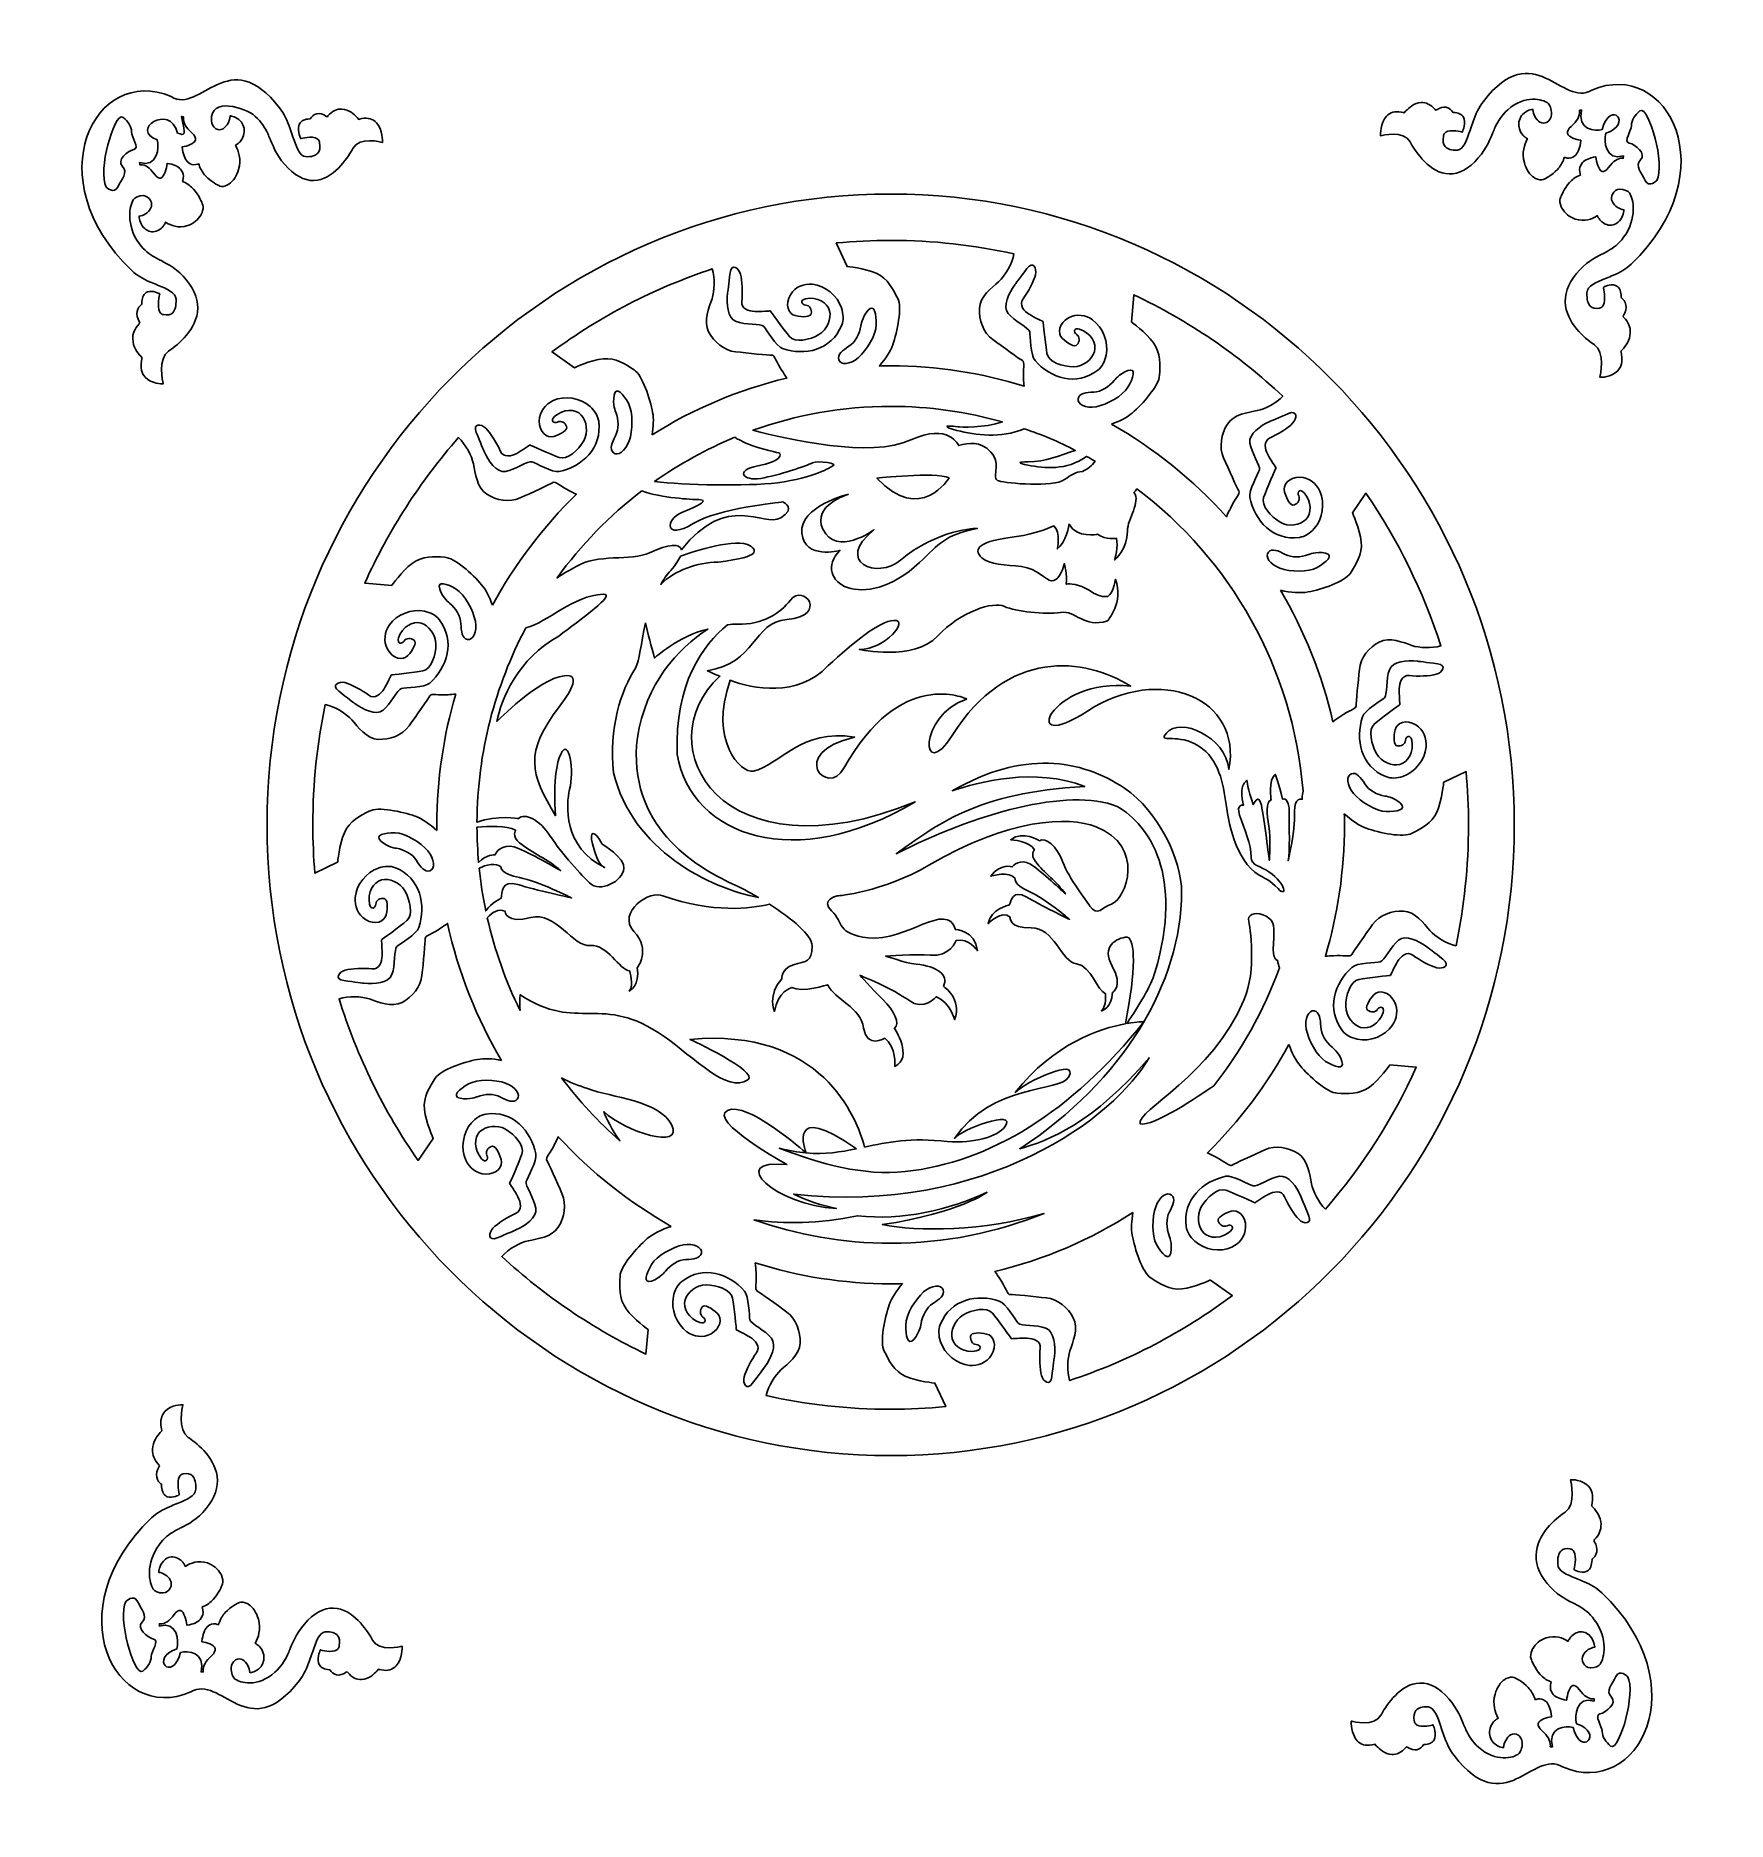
# Model space of a CAD drawing. Header units: centimetres. Extents: x -1.98 to 1.98, y -2.09 to 2.09.
import ezdxf

# ---------------------------------------------------------------- set-up
doc = ezdxf.new("R2010")
doc.units = ezdxf.units.CM
doc.header["$MEASUREMENT"] = 0
doc.layers.add('Layer 1', color=7, linetype='Continuous')

msp = doc.modelspace()

# ---------------------------------------------------------------- linework, layer by layer
at = {"layer": 'Layer 1', "color": 30}
for points, knots in [([(1.16785, 1.85429), (1.16823, 1.85441), (1.16888, 1.85458), (1.16888, 1.85458), (1.16888, 1.85458), (1.17104, 1.85518), (1.22195, 1.86881), (1.23726, 1.84037), (1.23726, 1.84037), (1.24569, 1.82476), (1.27654, 1.77326), (1.32001, 1.76611), (1.32001, 1.76611), (1.34318, 1.76232), (1.36623, 1.77167), (1.38847, 1.79399), (1.38847, 1.79399), (1.41228, 1.81786), (1.42159, 1.84014), (1.42981, 1.85982), (1.42981, 1.85982), (1.43014, 1.8606), (1.43047, 1.86138), (1.43079, 1.86215), (1.43079, 1.86215), (1.4326, 1.86647), (1.43441, 1.87073), (1.43636, 1.87495), (1.43636, 1.87495), (1.44282, 1.88889), (1.45085, 1.90231), (1.46556, 1.9154), (1.46556, 1.9154), (1.50611, 1.95142), (1.54751, 1.94093), (1.56016, 1.93059), (1.56016, 1.93059), (1.56318, 1.92814), (1.56875, 1.91693), (1.56806, 1.9052), (1.56806, 1.9052), (1.56762, 1.89696), (1.56403, 1.89054), (1.55769, 1.88661), (1.55769, 1.88661), (1.5522, 1.88323), (1.54637, 1.88323), (1.5408, 1.8866), (1.5408, 1.8866), (1.5315, 1.89226), (1.5248, 1.90613), (1.52438, 1.91554), (1.52438, 1.91554), (1.52438, 1.91554), (1.52437, 1.91614), (1.52434, 1.9165), (1.52434, 1.9165), (1.52401, 1.91648), (1.52347, 1.91639), (1.52347, 1.91639), (1.52347, 1.91639), (1.52272, 1.91633), (1.50971, 1.9148), (1.50031, 1.90446), (1.50031, 1.90446), (1.49728, 1.90114), (1.49462, 1.8969), (1.49287, 1.89149), (1.49287, 1.89149), (1.48948, 1.88094), (1.49182, 1.86843), (1.49899, 1.85879), (1.49899, 1.85879), (1.49906, 1.85869), (1.49912, 1.8586), (1.49919, 1.85851), (1.49919, 1.85851), (1.50162, 1.85531), (1.50454, 1.85253), (1.50788, 1.85026), (1.50788, 1.85026), (1.50841, 1.84989), (1.50895, 1.84955), (1.5095, 1.84921), (1.5095, 1.84921), (1.5095, 1.84921), (1.5118, 1.8478), (1.5118, 1.8478), (1.5118, 1.8478), (1.5118, 1.8478), (1.51049, 1.84528), (1.51049, 1.84528), (1.51049, 1.84528), (1.50531, 1.83541), (1.49765, 1.81528), (1.50443, 1.79112), (1.50443, 1.79112), (1.50867, 1.77592), (1.51701, 1.7636), (1.52754, 1.75675), (1.52754, 1.75675), (1.52764, 1.75668), (1.52776, 1.75661), (1.52787, 1.75654), (1.52787, 1.75654), (1.52872, 1.75599), (1.52959, 1.75549), (1.53047, 1.75502), (1.53047, 1.75502), (1.53723, 1.75143), (1.54408, 1.75046), (1.54878, 1.75246), (1.54878, 1.75246), (1.55301, 1.75428), (1.56885, 1.76167), (1.58189, 1.776), (1.58189, 1.776), (1.58818, 1.78292), (1.59381, 1.79145), (1.59714, 1.80177), (1.59714, 1.80177), (1.59714, 1.80177), (1.59795, 1.80427), (1.59795, 1.80427), (1.59795, 1.80427), (1.59795, 1.80427), (1.60027, 1.80355), (1.60027, 1.80355), (1.60027, 1.80355), (1.60673, 1.80159), (1.61263, 1.80183), (1.6178, 1.80431), (1.6178, 1.80431), (1.6178, 1.80431), (1.62458, 1.80946), (1.62458, 1.80946), (1.62458, 1.80946), (1.63068, 1.81615), (1.63468, 1.82751), (1.63648, 1.84321), (1.63648, 1.84321), (1.63648, 1.84321), (1.63655, 1.84381), (1.63659, 1.84413), (1.63659, 1.84413), (1.63626, 1.84417), (1.63575, 1.84423), (1.63575, 1.84423), (1.63575, 1.84423), (1.6264, 1.84565), (1.60802, 1.85074), (1.60557, 1.86022), (1.60557, 1.86022), (1.60433, 1.86497), (1.60719, 1.87052), (1.61402, 1.87675), (1.61402, 1.87675), (1.62797, 1.88933), (1.63408, 1.90018), (1.6338, 1.91193), (1.6338, 1.91193), (1.63379, 1.91282), (1.63372, 1.91372), (1.63363, 1.91462), (1.63363, 1.91462), (1.63429, 1.91462), (1.63489, 1.91462), (1.63543, 1.91465), (1.63543, 1.91465), (1.63547, 1.91465), (1.63551, 1.91465), (1.63555, 1.91465), (1.63555, 1.91465), (1.63559, 1.91465), (1.63563, 1.91466), (1.63567, 1.91466), (1.63567, 1.91466), (1.63571, 1.91466), (1.63574, 1.91466), (1.63578, 1.91466), (1.63578, 1.91466), (1.63578, 1.91466), (1.63579, 1.91466), (1.6358, 1.91466), (1.6358, 1.91466), (1.63583, 1.91466), (1.63586, 1.91466), (1.63589, 1.91467), (1.63589, 1.91467), (1.63589, 1.91467), (1.6359, 1.91467), (1.63591, 1.91467), (1.63591, 1.91467), (1.63608, 1.91468), (1.63625, 1.91468), (1.63641, 1.91469), (1.63641, 1.91469), (1.63644, 1.9147), (1.63648, 1.9147), (1.63651, 1.9147), (1.63651, 1.9147), (1.63671, 1.91472), (1.63689, 1.91473), (1.63706, 1.91475), (1.63706, 1.91475), (1.63709, 1.91475), (1.63712, 1.91476), (1.63715, 1.91476), (1.63715, 1.91476), (1.63715, 1.91476), (1.63716, 1.91476), (1.63716, 1.91476), (1.63716, 1.91476), (1.63718, 1.91476), (1.63721, 1.91476), (1.63723, 1.91476), (1.63723, 1.91476), (1.63724, 1.91476), (1.63725, 1.91476), (1.63725, 1.91476), (1.63725, 1.91476), (1.63733, 1.91477), (1.63739, 1.91477), (1.63746, 1.91478), (1.63746, 1.91478), (1.63748, 1.91478), (1.6375, 1.91479), (1.63752, 1.91479), (1.63752, 1.91479), (1.63753, 1.91479), (1.63753, 1.91479), (1.63753, 1.91479), (1.63753, 1.91479), (1.6376, 1.9148), (1.63767, 1.9148), (1.63773, 1.91481), (1.63773, 1.91481), (1.63776, 1.91482), (1.63778, 1.91482), (1.6378, 1.91482), (1.6378, 1.91482), (1.6378, 1.91482), (1.63781, 1.91482), (1.63781, 1.91482), (1.63781, 1.91482), (1.63801, 1.91485), (1.63818, 1.91487), (1.6383, 1.91489), (1.6383, 1.91489), (1.6383, 1.91489), (1.6383, 1.91489), (1.6383, 1.91489), (1.6383, 1.91489), (1.63843, 1.9149), (1.63851, 1.91492), (1.63855, 1.91493), (1.63855, 1.91493), (1.63855, 1.91493), (1.63855, 1.91493), (1.63856, 1.91493), (1.63856, 1.91493), (1.63857, 1.91493), (1.63858, 1.91493), (1.63858, 1.91493), (1.63858, 1.91493), (1.62689, 1.86892), (1.67034, 1.86365), (1.68688, 1.86958), (1.68688, 1.86958), (1.70598, 1.94146), (1.76023, 1.88196), (1.69507, 1.8606), (1.69507, 1.8606), (1.68968, 1.84237), (1.69447, 1.79457), (1.7363, 1.80743), (1.7363, 1.80743), (1.7363, 1.80743), (1.73629, 1.80742), (1.73629, 1.80741), (1.73629, 1.80741), (1.73629, 1.80741), (1.73629, 1.80741), (1.73629, 1.8074), (1.73629, 1.8074), (1.73628, 1.80736), (1.73627, 1.80727), (1.73625, 1.80713), (1.73625, 1.80713), (1.73625, 1.80713), (1.73625, 1.80713), (1.73625, 1.80713), (1.73625, 1.80713), (1.73624, 1.80699), (1.73622, 1.80681), (1.7362, 1.80659), (1.7362, 1.80659), (1.7362, 1.80659), (1.7362, 1.80658), (1.7362, 1.80658), (1.7362, 1.80658), (1.73619, 1.80656), (1.73619, 1.80654), (1.73619, 1.80651), (1.73619, 1.80651), (1.73618, 1.80644), (1.73618, 1.80637), (1.73617, 1.80629), (1.73617, 1.80629), (1.73617, 1.80628), (1.73617, 1.80628), (1.73617, 1.80627), (1.73617, 1.80627), (1.73616, 1.80625), (1.73616, 1.80623), (1.73616, 1.8062), (1.73616, 1.8062), (1.73615, 1.80613), (1.73615, 1.80606), (1.73614, 1.80598), (1.73614, 1.80598), (1.73614, 1.80597), (1.73615, 1.80596), (1.73614, 1.80596), (1.73614, 1.80596), (1.73614, 1.80593), (1.73614, 1.8059), (1.73613, 1.80588), (1.73613, 1.80588), (1.73613, 1.80587), (1.73613, 1.80587), (1.73613, 1.80586), (1.73613, 1.80586), (1.73613, 1.80583), (1.73613, 1.8058), (1.73613, 1.80577), (1.73613, 1.80577), (1.7361, 1.8054), (1.73608, 1.80497), (1.73605, 1.80449), (1.73605, 1.80449), (1.73605, 1.80449), (1.73605, 1.80449), (1.73605, 1.80449), (1.73605, 1.80449), (1.73605, 1.80445), (1.73605, 1.80441), (1.73605, 1.80437), (1.73605, 1.80437), (1.73605, 1.80437), (1.73605, 1.80437), (1.73605, 1.80437), (1.73605, 1.80437), (1.73604, 1.80433), (1.73605, 1.80429), (1.73605, 1.80425), (1.73605, 1.80425), (1.73605, 1.80424), (1.73604, 1.80422), (1.73604, 1.80421), (1.73604, 1.80421), (1.73602, 1.80356), (1.736, 1.80282), (1.73602, 1.80201), (1.73602, 1.80201), (1.73518, 1.80212), (1.73436, 1.80219), (1.73354, 1.80221), (1.73354, 1.80221), (1.72287, 1.80249), (1.713, 1.79578), (1.70155, 1.78045), (1.70155, 1.78045), (1.69591, 1.77293), (1.69085, 1.76978), (1.68654, 1.77114), (1.68654, 1.77114), (1.67793, 1.77384), (1.67327, 1.79405), (1.67201, 1.80435), (1.67201, 1.80435), (1.67201, 1.80435), (1.67195, 1.80493), (1.67191, 1.80526), (1.67191, 1.80526), (1.6716, 1.80523), (1.67107, 1.80514), (1.67107, 1.80514), (1.67107, 1.80514), (1.65679, 1.80316), (1.64646, 1.79877), (1.6404, 1.79207), (1.6404, 1.79207), (1.6404, 1.79207), (1.6357, 1.7846), (1.6357, 1.7846), (1.6357, 1.7846), (1.63346, 1.77894), (1.63325, 1.77244), (1.63503, 1.76535), (1.63503, 1.76535), (1.63503, 1.76535), (1.63566, 1.76276), (1.63566, 1.76276), (1.63566, 1.76276), (1.63566, 1.76276), (1.63342, 1.76187), (1.63342, 1.76187), (1.63342, 1.76187), (1.62403, 1.7582), (1.61628, 1.752), (1.60999, 1.74508), (1.60999, 1.74508), (1.59695, 1.73076), (1.59023, 1.71332), (1.58859, 1.70868), (1.58859, 1.70868), (1.58676, 1.70352), (1.58763, 1.69597), (1.59091, 1.68853), (1.59091, 1.68853), (1.59134, 1.68755), (1.5918, 1.68658), (1.59231, 1.68563), (1.59231, 1.68563), (1.59231, 1.68563), (1.59181, 1.68533), (1.59181, 1.68533), (1.59181, 1.68533), (1.59183, 1.68532), (1.59184, 1.68533), (1.59185, 1.68533), (1.59185, 1.68533), (1.59186, 1.68533), (1.59188, 1.68532), (1.59189, 1.68533), (1.59189, 1.68533), (1.59191, 1.68533), (1.59192, 1.68533), (1.59193, 1.68533), (1.59193, 1.68533), (1.59195, 1.68533), (1.59196, 1.68532), (1.59197, 1.68532), (1.59197, 1.68532), (1.59199, 1.68532), (1.592, 1.68532), (1.59202, 1.68532), (1.59202, 1.68532), (1.59203, 1.68532), (1.59204, 1.68532), (1.59206, 1.68532), (1.59206, 1.68532), (1.59208, 1.68532), (1.59211, 1.68532), (1.59213, 1.68532), (1.59213, 1.68532), (1.59213, 1.68532), (1.59214, 1.68532), (1.59214, 1.68532), (1.59214, 1.68532), (1.59215, 1.68532), (1.59217, 1.68532), (1.59218, 1.68532), (1.59218, 1.68532), (1.5922, 1.68532), (1.59221, 1.68532), (1.59222, 1.68532), (1.59222, 1.68532), (1.59224, 1.68532), (1.59225, 1.68532), (1.59226, 1.68532), (1.59226, 1.68532), (1.59228, 1.68532), (1.59229, 1.68532), (1.59231, 1.68532), (1.59231, 1.68532), (1.59236, 1.68531), (1.59243, 1.68531), (1.59248, 1.68531), (1.59248, 1.68531), (1.5987, 1.67373), (1.60989, 1.66455), (1.62373, 1.65988), (1.62373, 1.65988), (1.64567, 1.65243), (1.66399, 1.66085), (1.67297, 1.66653), (1.67297, 1.66653), (1.67297, 1.66653), (1.67524, 1.66801), (1.67524, 1.66801), (1.67524, 1.66801), (1.67524, 1.66801), (1.67653, 1.66545), (1.67653, 1.66545), (1.67653, 1.66545), (1.67759, 1.66334), (1.6788, 1.66136), (1.68013, 1.65954), (1.68013, 1.65954), (1.6816, 1.65755), (1.68322, 1.65573), (1.68498, 1.65411), (1.68498, 1.65411), (1.6857, 1.65345), (1.68644, 1.65284), (1.68719, 1.65225), (1.68719, 1.65225), (1.69565, 1.64567), (1.70607, 1.64371), (1.71497, 1.64717), (1.71497, 1.64717), (1.71986, 1.6491), (1.72373, 1.65203), (1.72675, 1.65535), (1.72675, 1.65535), (1.73615, 1.6657), (1.73755, 1.68002), (1.7376, 1.68081), (1.7376, 1.68081), (1.7376, 1.68081), (1.73768, 1.68144), (1.7377, 1.68179), (1.7377, 1.68179), (1.73738, 1.6818), (1.73681, 1.68184), (1.73681, 1.68184), (1.73681, 1.68184), (1.72828, 1.68231), (1.71565, 1.68967), (1.71051, 1.6999), (1.71051, 1.6999), (1.70744, 1.70604), (1.70745, 1.71245), (1.71054, 1.71846), (1.71054, 1.71846), (1.7141, 1.72544), (1.71994, 1.72939), (1.72743, 1.72989), (1.72743, 1.72989), (1.7381, 1.73063), (1.74829, 1.72454), (1.75052, 1.72118), (1.75052, 1.72118), (1.75988, 1.70726), (1.76944, 1.66172), (1.73668, 1.61714), (1.73668, 1.61714), (1.72512, 1.60138), (1.71325, 1.5926), (1.70093, 1.58559), (1.70093, 1.58559), (1.69723, 1.58348), (1.69349, 1.58152), (1.68969, 1.57959), (1.68969, 1.57959), (1.68852, 1.57899), (1.68735, 1.57839), (1.68616, 1.57779), (1.68616, 1.57779), (1.6683, 1.56875), (1.64801, 1.55852), (1.62634, 1.5323), (1.62634, 1.5323), (1.60606, 1.50783), (1.59754, 1.4825), (1.601, 1.45702), (1.601, 1.45702), (1.60749, 1.4092), (1.6543, 1.37525), (1.6685, 1.36597), (1.6685, 1.36597), (1.69433, 1.34912), (1.68193, 1.29312), (1.68142, 1.29075), (1.68142, 1.29075), (1.68142, 1.29075), (1.68123, 1.29004), (1.68113, 1.2896), (1.68113, 1.2896), (1.68153, 1.2896), (1.68221, 1.28958), (1.68221, 1.28958), (1.68221, 1.28958), (1.68328, 1.28957), (1.70859, 1.28916), (1.72313, 1.30515), (1.72313, 1.30515), (1.72313, 1.30515), (1.72595, 1.30864), (1.72595, 1.30864), (1.72595, 1.30864), (1.73292, 1.3186), (1.73454, 1.33217), (1.73068, 1.34901), (1.73068, 1.34901), (1.73068, 1.34901), (1.73031, 1.35063), (1.73031, 1.35063), (1.73031, 1.35063), (1.73031, 1.35063), (1.73434, 1.35481), (1.73434, 1.35481), (1.73434, 1.35481), (1.74075, 1.36187), (1.75165, 1.37634), (1.75236, 1.39395), (1.75236, 1.39395), (1.75291, 1.40678), (1.74789, 1.41886), (1.73747, 1.42987), (1.73747, 1.42987), (1.73747, 1.42987), (1.73595, 1.43146), (1.73595, 1.43146), (1.73595, 1.43146), (1.73595, 1.43146), (1.73661, 1.43391), (1.73661, 1.43391), (1.73661, 1.43391), (1.74176, 1.44301), (1.74363, 1.45138), (1.7422, 1.45877), (1.7422, 1.45877), (1.74059, 1.46728), (1.73541, 1.47237), (1.73246, 1.47465), (1.73246, 1.47465), (1.73246, 1.47465), (1.73142, 1.47547), (1.73142, 1.47547), (1.73142, 1.47547), (1.73142, 1.47547), (1.73136, 1.47685), (1.73136, 1.47685), (1.73136, 1.47685), (1.73087, 1.48997), (1.72737, 1.49872), (1.72101, 1.50294), (1.72101, 1.50294), (1.71992, 1.50366), (1.71878, 1.50425), (1.71761, 1.5047), (1.71761, 1.5047), (1.71134, 1.50711), (1.7042, 1.50592), (1.69871, 1.50417), (1.69871, 1.50417), (1.69368, 1.50257), (1.69005, 1.50049), (1.68971, 1.50029), (1.68971, 1.50029), (1.68971, 1.50029), (1.68934, 1.5001), (1.68911, 1.49997), (1.68911, 1.49997), (1.68917, 1.4997), (1.6893, 1.49925), (1.6893, 1.49925), (1.6893, 1.49925), (1.68938, 1.49895), (1.6964, 1.47064), (1.68892, 1.45767), (1.68892, 1.45767), (1.68838, 1.45676), (1.68779, 1.45592), (1.68712, 1.4552), (1.68712, 1.4552), (1.68538, 1.45327), (1.68318, 1.45206), (1.68055, 1.45155), (1.68055, 1.45155), (1.67077, 1.44971), (1.66365, 1.45113), (1.65876, 1.45589), (1.65876, 1.45589), (1.65297, 1.46154), (1.65039, 1.47217), (1.65106, 1.48753), (1.65106, 1.48753), (1.65177, 1.50343), (1.67164, 1.51151), (1.69463, 1.52084), (1.69463, 1.52084), (1.69529, 1.5211), (1.69595, 1.52138), (1.69662, 1.52166), (1.69662, 1.52166), (1.70188, 1.52379), (1.70728, 1.52602), (1.71272, 1.52844), (1.71272, 1.52844), (1.72745, 1.53498), (1.74234, 1.54293), (1.75465, 1.55443), (1.75465, 1.55443), (1.9794, 1.77026), (1.84013, 2.03774), (1.66249, 1.96162), (1.66249, 1.96162), (1.59306, 1.91863), (1.52726, 2.08884), (1.40857, 1.93514), (1.40857, 1.93514), (1.39795, 1.9214), (1.39067, 1.90474), (1.38467, 1.88829), (1.38467, 1.88829), (1.38245, 1.88219), (1.3804, 1.87612), (1.37843, 1.87023), (1.37843, 1.87023), (1.3783, 1.86986), (1.37817, 1.8695), (1.37805, 1.86913), (1.37805, 1.86913), (1.36954, 1.84382), (1.36222, 1.82198), (1.34774, 1.82119), (1.34774, 1.82119), (1.33379, 1.82047), (1.32413, 1.82332), (1.31898, 1.82968), (1.31898, 1.82968), (1.31467, 1.83505), (1.31338, 1.84289), (1.31504, 1.85363), (1.31504, 1.85363), (1.31551, 1.85653), (1.31662, 1.85893), (1.31837, 1.86088), (1.31837, 1.86088), (1.31904, 1.86161), (1.31977, 1.86224), (1.32063, 1.86285), (1.32063, 1.86285), (1.33241, 1.87106), (1.35815, 1.86334), (1.35841, 1.86326), (1.35841, 1.86326), (1.35841, 1.86326), (1.35881, 1.86313), (1.35905, 1.86305), (1.35905, 1.86305), (1.35916, 1.86331), (1.35936, 1.86371), (1.35936, 1.86371), (1.35936, 1.86371), (1.35953, 1.86406), (1.36121, 1.86764), (1.36263, 1.87267), (1.36263, 1.87267), (1.36429, 1.87863), (1.36558, 1.88664), (1.36354, 1.89374), (1.36354, 1.89374), (1.36311, 1.89525), (1.36252, 1.89673), (1.36175, 1.89814), (1.36175, 1.89814), (1.35794, 1.90514), (1.34996, 1.90899), (1.33805, 1.90954), (1.33805, 1.90954), (1.33805, 1.90954), (1.3368, 1.9096), (1.3368, 1.9096), (1.3368, 1.9096), (1.3368, 1.9096), (1.33605, 1.91075), (1.33605, 1.91075), (1.33605, 1.91075), (1.33397, 1.91397), (1.32935, 1.91967), (1.3216, 1.92147), (1.3216, 1.92147), (1.31488, 1.92303), (1.30728, 1.92095), (1.29903, 1.91529), (1.29903, 1.91529), (1.29903, 1.91529), (1.2968, 1.91459), (1.2968, 1.91459), (1.2968, 1.91459), (1.2968, 1.91459), (1.29536, 1.91627), (1.29536, 1.91627), (1.29536, 1.91627), (1.28535, 1.92772), (1.27437, 1.93322), (1.26271, 1.93262), (1.26271, 1.93262), (1.2467, 1.93184), (1.23353, 1.91987), (1.22711, 1.91281), (1.22711, 1.91281), (1.22711, 1.91281), (1.22333, 1.90839), (1.22333, 1.90839), (1.22333, 1.90839), (1.22333, 1.90839), (1.22184, 1.9088), (1.22184, 1.9088), (1.22184, 1.9088), (1.20653, 1.91303), (1.19418, 1.91125), (1.18516, 1.90357), (1.18516, 1.90357), (1.18516, 1.90357), (1.18196, 1.90049), (1.18196, 1.90049), (1.18196, 1.90049), (1.16744, 1.88449), (1.16779, 1.85662), (1.16783, 1.85544), (1.16783, 1.85544), (1.16783, 1.85544), (1.16783, 1.85472), (1.16785, 1.85429)], [0, 0, 0, 0, 0.0048544, 0.0048544, 0.0048544, 0.0048544, 0.0097087, 0.0097087, 0.0097087, 0.0097087, 0.0145631, 0.0145631, 0.0145631, 0.0145631, 0.0194175, 0.0194175, 0.0194175, 0.0194175, 0.0242718, 0.0242718, 0.0242718, 0.0242718, 0.0291262, 0.0291262, 0.0291262, 0.0291262, 0.0339806, 0.0339806, 0.0339806, 0.0339806, 0.038835, 0.038835, 0.038835, 0.038835, 0.0436893, 0.0436893, 0.0436893, 0.0436893, 0.0485437, 0.0485437, 0.0485437, 0.0485437, 0.0533981, 0.0533981, 0.0533981, 0.0533981, 0.0582524, 0.0582524, 0.0582524, 0.0582524, 0.0631068, 0.0631068, 0.0631068, 0.0631068, 0.0679612, 0.0679612, 0.0679612, 0.0679612, 0.0728155, 0.0728155, 0.0728155, 0.0728155, 0.0776699, 0.0776699, 0.0776699, 0.0776699, 0.0825243, 0.0825243, 0.0825243, 0.0825243, 0.0873786, 0.0873786, 0.0873786, 0.0873786, 0.092233, 0.092233, 0.092233, 0.092233, 0.0970874, 0.0970874, 0.0970874, 0.0970874, 0.1019417, 0.1019417, 0.1019417, 0.1019417, 0.1067961, 0.1067961, 0.1067961, 0.1067961, 0.1116505, 0.1116505, 0.1116505, 0.1116505, 0.1165049, 0.1165049, 0.1165049, 0.1165049, 0.1213592, 0.1213592, 0.1213592, 0.1213592, 0.1262136, 0.1262136, 0.1262136, 0.1262136, 0.131068, 0.131068, 0.131068, 0.131068, 0.1359223, 0.1359223, 0.1359223, 0.1359223, 0.1407767, 0.1407767, 0.1407767, 0.1407767, 0.1456311, 0.1456311, 0.1456311, 0.1456311, 0.1504854, 0.1504854, 0.1504854, 0.1504854, 0.1553398, 0.1553398, 0.1553398, 0.1553398, 0.1601942, 0.1601942, 0.1601942, 0.1601942, 0.1650485, 0.1650485, 0.1650485, 0.1650485, 0.1699029, 0.1699029, 0.1699029, 0.1699029, 0.1747573, 0.1747573, 0.1747573, 0.1747573, 0.1796117, 0.1796117, 0.1796117, 0.1796117, 0.184466, 0.184466, 0.184466, 0.184466, 0.1893204, 0.1893204, 0.1893204, 0.1893204, 0.1941748, 0.1941748, 0.1941748, 0.1941748, 0.1990291, 0.1990291, 0.1990291, 0.1990291, 0.2038835, 0.2038835, 0.2038835, 0.2038835, 0.2087379, 0.2087379, 0.2087379, 0.2087379, 0.2135922, 0.2135922, 0.2135922, 0.2135922, 0.2184466, 0.2184466, 0.2184466, 0.2184466, 0.223301, 0.223301, 0.223301, 0.223301, 0.2281553, 0.2281553, 0.2281553, 0.2281553, 0.2330097, 0.2330097, 0.2330097, 0.2330097, 0.2378641, 0.2378641, 0.2378641, 0.2378641, 0.2427184, 0.2427184, 0.2427184, 0.2427184, 0.2475728, 0.2475728, 0.2475728, 0.2475728, 0.2524272, 0.2524272, 0.2524272, 0.2524272, 0.2572816, 0.2572816, 0.2572816, 0.2572816, 0.2621359, 0.2621359, 0.2621359, 0.2621359, 0.2669903, 0.2669903, 0.2669903, 0.2669903, 0.2718447, 0.2718447, 0.2718447, 0.2718447, 0.276699, 0.276699, 0.276699, 0.276699, 0.2815534, 0.2815534, 0.2815534, 0.2815534, 0.2864078, 0.2864078, 0.2864078, 0.2864078, 0.2912621, 0.2912621, 0.2912621, 0.2912621, 0.2961165, 0.2961165, 0.2961165, 0.2961165, 0.3009709, 0.3009709, 0.3009709, 0.3009709, 0.3058252, 0.3058252, 0.3058252, 0.3058252, 0.3106796, 0.3106796, 0.3106796, 0.3106796, 0.315534, 0.315534, 0.315534, 0.315534, 0.3203883, 0.3203883, 0.3203883, 0.3203883, 0.3252427, 0.3252427, 0.3252427, 0.3252427, 0.3300971, 0.3300971, 0.3300971, 0.3300971, 0.3349515, 0.3349515, 0.3349515, 0.3349515, 0.3398058, 0.3398058, 0.3398058, 0.3398058, 0.3446602, 0.3446602, 0.3446602, 0.3446602, 0.3495146, 0.3495146, 0.3495146, 0.3495146, 0.3543689, 0.3543689, 0.3543689, 0.3543689, 0.3592233, 0.3592233, 0.3592233, 0.3592233, 0.3640777, 0.3640777, 0.3640777, 0.3640777, 0.368932, 0.368932, 0.368932, 0.368932, 0.3737864, 0.3737864, 0.3737864, 0.3737864, 0.3786408, 0.3786408, 0.3786408, 0.3786408, 0.3834951, 0.3834951, 0.3834951, 0.3834951, 0.3883495, 0.3883495, 0.3883495, 0.3883495, 0.3932039, 0.3932039, 0.3932039, 0.3932039, 0.3980583, 0.3980583, 0.3980583, 0.3980583, 0.4029126, 0.4029126, 0.4029126, 0.4029126, 0.407767, 0.407767, 0.407767, 0.407767, 0.4126214, 0.4126214, 0.4126214, 0.4126214, 0.4174757, 0.4174757, 0.4174757, 0.4174757, 0.4223301, 0.4223301, 0.4223301, 0.4223301, 0.4271845, 0.4271845, 0.4271845, 0.4271845, 0.4320388, 0.4320388, 0.4320388, 0.4320388, 0.4368932, 0.4368932, 0.4368932, 0.4368932, 0.4417476, 0.4417476, 0.4417476, 0.4417476, 0.4466019, 0.4466019, 0.4466019, 0.4466019, 0.4514563, 0.4514563, 0.4514563, 0.4514563, 0.4563107, 0.4563107, 0.4563107, 0.4563107, 0.461165, 0.461165, 0.461165, 0.461165, 0.4660194, 0.4660194, 0.4660194, 0.4660194, 0.4708738, 0.4708738, 0.4708738, 0.4708738, 0.4757282, 0.4757282, 0.4757282, 0.4757282, 0.4805825, 0.4805825, 0.4805825, 0.4805825, 0.4854369, 0.4854369, 0.4854369, 0.4854369, 0.4902913, 0.4902913, 0.4902913, 0.4902913, 0.4951456, 0.4951456, 0.4951456, 0.4951456, 0.5, 0.5, 0.5, 0.5, 0.5048544, 0.5048544, 0.5048544, 0.5048544, 0.5097087, 0.5097087, 0.5097087, 0.5097087, 0.5145631, 0.5145631, 0.5145631, 0.5145631, 0.5194175, 0.5194175, 0.5194175, 0.5194175, 0.5242718, 0.5242718, 0.5242718, 0.5242718, 0.5291262, 0.5291262, 0.5291262, 0.5291262, 0.5339806, 0.5339806, 0.5339806, 0.5339806, 0.538835, 0.538835, 0.538835, 0.538835, 0.5436893, 0.5436893, 0.5436893, 0.5436893, 0.5485437, 0.5485437, 0.5485437, 0.5485437, 0.5533981, 0.5533981, 0.5533981, 0.5533981, 0.5582524, 0.5582524, 0.5582524, 0.5582524, 0.5631068, 0.5631068, 0.5631068, 0.5631068, 0.5679612, 0.5679612, 0.5679612, 0.5679612, 0.5728155, 0.5728155, 0.5728155, 0.5728155, 0.5776699, 0.5776699, 0.5776699, 0.5776699, 0.5825243, 0.5825243, 0.5825243, 0.5825243, 0.5873786, 0.5873786, 0.5873786, 0.5873786, 0.592233, 0.592233, 0.592233, 0.592233, 0.5970874, 0.5970874, 0.5970874, 0.5970874, 0.6019417, 0.6019417, 0.6019417, 0.6019417, 0.6067961, 0.6067961, 0.6067961, 0.6067961, 0.6116505, 0.6116505, 0.6116505, 0.6116505, 0.6165049, 0.6165049, 0.6165049, 0.6165049, 0.6213592, 0.6213592, 0.6213592, 0.6213592, 0.6262136, 0.6262136, 0.6262136, 0.6262136, 0.631068, 0.631068, 0.631068, 0.631068, 0.6359223, 0.6359223, 0.6359223, 0.6359223, 0.6407767, 0.6407767, 0.6407767, 0.6407767, 0.6456311, 0.6456311, 0.6456311, 0.6456311, 0.6504854, 0.6504854, 0.6504854, 0.6504854, 0.6553398, 0.6553398, 0.6553398, 0.6553398, 0.6601942, 0.6601942, 0.6601942, 0.6601942, 0.6650485, 0.6650485, 0.6650485, 0.6650485, 0.6699029, 0.6699029, 0.6699029, 0.6699029, 0.6747573, 0.6747573, 0.6747573, 0.6747573, 0.6796117, 0.6796117, 0.6796117, 0.6796117, 0.684466, 0.684466, 0.684466, 0.684466, 0.6893204, 0.6893204, 0.6893204, 0.6893204, 0.6941748, 0.6941748, 0.6941748, 0.6941748, 0.6990291, 0.6990291, 0.6990291, 0.6990291, 0.7038835, 0.7038835, 0.7038835, 0.7038835, 0.7087379, 0.7087379, 0.7087379, 0.7087379, 0.7135922, 0.7135922, 0.7135922, 0.7135922, 0.7184466, 0.7184466, 0.7184466, 0.7184466, 0.723301, 0.723301, 0.723301, 0.723301, 0.7281553, 0.7281553, 0.7281553, 0.7281553, 0.7330097, 0.7330097, 0.7330097, 0.7330097, 0.7378641, 0.7378641, 0.7378641, 0.7378641, 0.7427184, 0.7427184, 0.7427184, 0.7427184, 0.7475728, 0.7475728, 0.7475728, 0.7475728, 0.7524272, 0.7524272, 0.7524272, 0.7524272, 0.7572816, 0.7572816, 0.7572816, 0.7572816, 0.7621359, 0.7621359, 0.7621359, 0.7621359, 0.7669903, 0.7669903, 0.7669903, 0.7669903, 0.7718447, 0.7718447, 0.7718447, 0.7718447, 0.776699, 0.776699, 0.776699, 0.776699, 0.7815534, 0.7815534, 0.7815534, 0.7815534, 0.7864078, 0.7864078, 0.7864078, 0.7864078, 0.7912621, 0.7912621, 0.7912621, 0.7912621, 0.7961165, 0.7961165, 0.7961165, 0.7961165, 0.8009709, 0.8009709, 0.8009709, 0.8009709, 0.8058252, 0.8058252, 0.8058252, 0.8058252, 0.8106796, 0.8106796, 0.8106796, 0.8106796, 0.815534, 0.815534, 0.815534, 0.815534, 0.8203883, 0.8203883, 0.8203883, 0.8203883, 0.8252427, 0.8252427, 0.8252427, 0.8252427, 0.8300971, 0.8300971, 0.8300971, 0.8300971, 0.8349515, 0.8349515, 0.8349515, 0.8349515, 0.8398058, 0.8398058, 0.8398058, 0.8398058, 0.8446602, 0.8446602, 0.8446602, 0.8446602, 0.8495146, 0.8495146, 0.8495146, 0.8495146, 0.8543689, 0.8543689, 0.8543689, 0.8543689, 0.8592233, 0.8592233, 0.8592233, 0.8592233, 0.8640777, 0.8640777, 0.8640777, 0.8640777, 0.868932, 0.868932, 0.868932, 0.868932, 0.8737864, 0.8737864, 0.8737864, 0.8737864, 0.8786408, 0.8786408, 0.8786408, 0.8786408, 0.8834951, 0.8834951, 0.8834951, 0.8834951, 0.8883495, 0.8883495, 0.8883495, 0.8883495, 0.8932039, 0.8932039, 0.8932039, 0.8932039, 0.8980583, 0.8980583, 0.8980583, 0.8980583, 0.9029126, 0.9029126, 0.9029126, 0.9029126, 0.907767, 0.907767, 0.907767, 0.907767, 0.9126214, 0.9126214, 0.9126214, 0.9126214, 0.9174757, 0.9174757, 0.9174757, 0.9174757, 0.9223301, 0.9223301, 0.9223301, 0.9223301, 0.9271845, 0.9271845, 0.9271845, 0.9271845, 0.9320388, 0.9320388, 0.9320388, 0.9320388, 0.9368932, 0.9368932, 0.9368932, 0.9368932, 0.9417476, 0.9417476, 0.9417476, 0.9417476, 0.9466019, 0.9466019, 0.9466019, 0.9466019, 0.9514563, 0.9514563, 0.9514563, 0.9514563, 0.9563107, 0.9563107, 0.9563107, 0.9563107, 0.961165, 0.961165, 0.961165, 0.961165, 0.9660194, 0.9660194, 0.9660194, 0.9660194, 0.9708738, 0.9708738, 0.9708738, 0.9708738, 0.9757282, 0.9757282, 0.9757282, 0.9757282, 0.9805825, 0.9805825, 0.9805825, 0.9805825, 0.9854369, 0.9854369, 0.9854369, 0.9854369, 0.9902913, 0.9902913, 0.9902913, 0.9902913, 1, 1, 1, 1]), ([(-1.16783, 1.83902), (-1.16822, 1.83914), (-1.16886, 1.83931), (-1.16886, 1.83931), (-1.16886, 1.83931), (-1.17102, 1.83991), (-1.22194, 1.85354), (-1.23725, 1.8251), (-1.23725, 1.8251), (-1.24568, 1.80949), (-1.27653, 1.75799), (-1.32, 1.75084), (-1.32, 1.75084), (-1.34317, 1.74705), (-1.36621, 1.7564), (-1.38845, 1.77872), (-1.38845, 1.77872), (-1.41227, 1.80259), (-1.42157, 1.82487), (-1.42979, 1.84455), (-1.42979, 1.84455), (-1.43012, 1.84533), (-1.43045, 1.84611), (-1.43078, 1.84688), (-1.43078, 1.84688), (-1.43258, 1.8512), (-1.43439, 1.85546), (-1.43635, 1.85968), (-1.43635, 1.85968), (-1.44281, 1.87362), (-1.45084, 1.88704), (-1.46554, 1.90013), (-1.46554, 1.90013), (-1.48956, 1.92146), (-1.57135, 1.94646), (-1.56805, 1.88993), (-1.56805, 1.88993), (-1.56761, 1.88169), (-1.56402, 1.87527), (-1.55767, 1.87134), (-1.55767, 1.87134), (-1.55218, 1.86796), (-1.54635, 1.86796), (-1.54079, 1.87133), (-1.54079, 1.87133), (-1.53148, 1.87699), (-1.52478, 1.89086), (-1.52437, 1.90027), (-1.52437, 1.90027), (-1.52437, 1.90027), (-1.52435, 1.90087), (-1.52432, 1.90123), (-1.52432, 1.90123), (-1.52399, 1.90121), (-1.52345, 1.90112), (-1.52345, 1.90112), (-1.52345, 1.90112), (-1.52271, 1.90106), (-1.5097, 1.89953), (-1.50029, 1.88919), (-1.50029, 1.88919), (-1.49726, 1.88587), (-1.4946, 1.88163), (-1.49286, 1.87622), (-1.49286, 1.87622), (-1.48946, 1.86567), (-1.49181, 1.85316), (-1.49897, 1.84351), (-1.49897, 1.84351), (-1.49904, 1.84342), (-1.49911, 1.84333), (-1.49918, 1.84324), (-1.49918, 1.84324), (-1.50161, 1.84004), (-1.50453, 1.83726), (-1.50786, 1.83499), (-1.50786, 1.83499), (-1.50839, 1.83462), (-1.50893, 1.83428), (-1.50948, 1.83394), (-1.50948, 1.83394), (-1.50948, 1.83394), (-1.51179, 1.83253), (-1.51179, 1.83253), (-1.51179, 1.83253), (-1.51179, 1.83253), (-1.51047, 1.83001), (-1.51047, 1.83001), (-1.51047, 1.83001), (-1.5053, 1.82014), (-1.49763, 1.80001), (-1.50441, 1.77585), (-1.50441, 1.77585), (-1.50865, 1.76065), (-1.517, 1.74833), (-1.52752, 1.74148), (-1.52752, 1.74148), (-1.52763, 1.74141), (-1.52774, 1.74134), (-1.52785, 1.74127), (-1.52785, 1.74127), (-1.5287, 1.74072), (-1.52957, 1.74022), (-1.53045, 1.73975), (-1.53045, 1.73975), (-1.53722, 1.73616), (-1.54406, 1.73519), (-1.54877, 1.73719), (-1.54877, 1.73719), (-1.553, 1.73901), (-1.56883, 1.7464), (-1.58187, 1.76073), (-1.58187, 1.76073), (-1.58816, 1.76765), (-1.59379, 1.77618), (-1.59712, 1.7865), (-1.59712, 1.7865), (-1.59712, 1.7865), (-1.59794, 1.789), (-1.59794, 1.789), (-1.59794, 1.789), (-1.59794, 1.789), (-1.60025, 1.78828), (-1.60025, 1.78828), (-1.60025, 1.78828), (-1.60672, 1.78631), (-1.61262, 1.78656), (-1.61778, 1.78904), (-1.61778, 1.78904), (-1.61778, 1.78904), (-1.62457, 1.79419), (-1.62457, 1.79419), (-1.62457, 1.79419), (-1.63066, 1.80088), (-1.63466, 1.81224), (-1.63646, 1.82794), (-1.63646, 1.82794), (-1.63646, 1.82794), (-1.63653, 1.82854), (-1.63658, 1.82886), (-1.63658, 1.82886), (-1.63625, 1.8289), (-1.63573, 1.82896), (-1.63573, 1.82896), (-1.63573, 1.82896), (-1.62638, 1.83037), (-1.608, 1.83547), (-1.60556, 1.84495), (-1.60556, 1.84495), (-1.60432, 1.8497), (-1.60717, 1.85525), (-1.61401, 1.86148), (-1.61401, 1.86148), (-1.62796, 1.87406), (-1.63406, 1.88491), (-1.63379, 1.89666), (-1.63379, 1.89666), (-1.63377, 1.89755), (-1.63371, 1.89845), (-1.63361, 1.89935), (-1.63361, 1.89935), (-1.63427, 1.89935), (-1.63487, 1.89935), (-1.63542, 1.89938), (-1.63542, 1.89938), (-1.63546, 1.89938), (-1.6355, 1.89938), (-1.63553, 1.89938), (-1.63553, 1.89938), (-1.63557, 1.89938), (-1.63562, 1.89938), (-1.63565, 1.89939), (-1.63565, 1.89939), (-1.63569, 1.89939), (-1.63572, 1.89938), (-1.63576, 1.89939), (-1.63576, 1.89939), (-1.63577, 1.89939), (-1.63577, 1.89939), (-1.63578, 1.89939), (-1.63578, 1.89939), (-1.63581, 1.89939), (-1.63584, 1.89939), (-1.63587, 1.8994), (-1.63587, 1.8994), (-1.63588, 1.8994), (-1.63589, 1.8994), (-1.63589, 1.8994), (-1.63589, 1.8994), (-1.63607, 1.89941), (-1.63623, 1.89941), (-1.63639, 1.89942), (-1.63639, 1.89942), (-1.63643, 1.89943), (-1.63646, 1.89943), (-1.6365, 1.89943), (-1.6365, 1.89943), (-1.63669, 1.89945), (-1.63688, 1.89946), (-1.63705, 1.89948), (-1.63705, 1.89948), (-1.63707, 1.89948), (-1.6371, 1.89949), (-1.63713, 1.89949), (-1.63713, 1.89949), (-1.63714, 1.89949), (-1.63714, 1.89949), (-1.63715, 1.89949), (-1.63715, 1.89949), (-1.63717, 1.89949), (-1.63719, 1.89949), (-1.63722, 1.89949), (-1.63722, 1.89949), (-1.63722, 1.89949), (-1.63723, 1.89949), (-1.63724, 1.89949), (-1.63724, 1.89949), (-1.63731, 1.8995), (-1.63738, 1.8995), (-1.63744, 1.89951), (-1.63744, 1.89951), (-1.63746, 1.89951), (-1.63749, 1.89952), (-1.63751, 1.89952), (-1.63751, 1.89952), (-1.63751, 1.89952), (-1.63751, 1.89952), (-1.63751, 1.89952), (-1.63751, 1.89952), (-1.63759, 1.89953), (-1.63766, 1.89953), (-1.63772, 1.89954), (-1.63772, 1.89954), (-1.63774, 1.89955), (-1.63777, 1.89955), (-1.63779, 1.89955), (-1.63779, 1.89955), (-1.63779, 1.89955), (-1.63779, 1.89955), (-1.63779, 1.89955), (-1.63779, 1.89955), (-1.638, 1.89958), (-1.63816, 1.8996), (-1.63829, 1.89962), (-1.63829, 1.89962), (-1.63829, 1.89962), (-1.63829, 1.89962), (-1.63829, 1.89962), (-1.63829, 1.89962), (-1.63841, 1.89963), (-1.6385, 1.89965), (-1.63854, 1.89966), (-1.63854, 1.89966), (-1.63854, 1.89966), (-1.63854, 1.89966), (-1.63854, 1.89966), (-1.63854, 1.89966), (-1.63855, 1.89966), (-1.63856, 1.89966), (-1.63856, 1.89966), (-1.63856, 1.89966), (-1.62687, 1.85365), (-1.63065, 1.85492), (-1.64719, 1.86085), (-1.64719, 1.86085), (-1.66629, 1.93273), (-1.76022, 1.86669), (-1.69506, 1.84533), (-1.69506, 1.84533), (-1.68967, 1.8271), (-1.69446, 1.7793), (-1.73628, 1.79216), (-1.73628, 1.79216), (-1.73628, 1.79216), (-1.73628, 1.79215), (-1.73627, 1.79214), (-1.73627, 1.79214), (-1.73627, 1.79214), (-1.73627, 1.79214), (-1.73627, 1.79213), (-1.73627, 1.79213), (-1.73627, 1.79209), (-1.73625, 1.792), (-1.73624, 1.79186), (-1.73624, 1.79186), (-1.73624, 1.79186), (-1.73624, 1.79186), (-1.73624, 1.79186), (-1.73624, 1.79186), (-1.73622, 1.79172), (-1.7362, 1.79154), (-1.73618, 1.79132), (-1.73618, 1.79132), (-1.73618, 1.79132), (-1.73618, 1.79131), (-1.73618, 1.79131), (-1.73618, 1.79131), (-1.73618, 1.79129), (-1.73617, 1.79127), (-1.73617, 1.79124), (-1.73617, 1.79124), (-1.73616, 1.79117), (-1.73616, 1.7911), (-1.73615, 1.79102), (-1.73615, 1.79102), (-1.73615, 1.79101), (-1.73615, 1.79101), (-1.73615, 1.791), (-1.73615, 1.791), (-1.73615, 1.79098), (-1.73615, 1.79096), (-1.73614, 1.79093), (-1.73614, 1.79093), (-1.73614, 1.79086), (-1.73613, 1.79079), (-1.73613, 1.79071), (-1.73613, 1.79071), (-1.73613, 1.7907), (-1.73613, 1.79069), (-1.73613, 1.79069), (-1.73613, 1.79069), (-1.73613, 1.79066), (-1.73612, 1.79063), (-1.73612, 1.79061), (-1.73612, 1.79061), (-1.73612, 1.7906), (-1.73612, 1.7906), (-1.73612, 1.79059), (-1.73612, 1.79059), (-1.73612, 1.79056), (-1.73611, 1.79053), (-1.73611, 1.7905), (-1.73611, 1.7905), (-1.73608, 1.79013), (-1.73606, 1.7897), (-1.73604, 1.78922), (-1.73604, 1.78922), (-1.73604, 1.78922), (-1.73604, 1.78922), (-1.73604, 1.78922), (-1.73604, 1.78922), (-1.73604, 1.78918), (-1.73604, 1.78914), (-1.73603, 1.7891), (-1.73603, 1.7891), (-1.73603, 1.7891), (-1.73603, 1.7891), (-1.73603, 1.7891), (-1.73603, 1.7891), (-1.73603, 1.78906), (-1.73603, 1.78902), (-1.73603, 1.78898), (-1.73603, 1.78898), (-1.73603, 1.78897), (-1.73603, 1.78895), (-1.73603, 1.78894), (-1.73603, 1.78894), (-1.73601, 1.78829), (-1.73599, 1.78755), (-1.736, 1.78674), (-1.736, 1.78674), (-1.73517, 1.78685), (-1.73434, 1.78692), (-1.73352, 1.78694), (-1.73352, 1.78694), (-1.72286, 1.78722), (-1.71298, 1.78051), (-1.70153, 1.76518), (-1.70153, 1.76518), (-1.6959, 1.75766), (-1.69084, 1.75451), (-1.68652, 1.75587), (-1.68652, 1.75587), (-1.67792, 1.75857), (-1.67326, 1.77878), (-1.672, 1.78908), (-1.672, 1.78908), (-1.672, 1.78908), (-1.67194, 1.78966), (-1.6719, 1.78999), (-1.6719, 1.78999), (-1.67158, 1.78996), (-1.67105, 1.78987), (-1.67105, 1.78987), (-1.67105, 1.78987), (-1.65678, 1.78789), (-1.64644, 1.7835), (-1.64038, 1.7768), (-1.64038, 1.7768), (-1.64038, 1.7768), (-1.63569, 1.76933), (-1.63569, 1.76933), (-1.63569, 1.76933), (-1.63345, 1.76367), (-1.63323, 1.75717), (-1.63502, 1.75008), (-1.63502, 1.75008), (-1.63502, 1.75008), (-1.63565, 1.74749), (-1.63565, 1.74749), (-1.63565, 1.74749), (-1.63565, 1.74749), (-1.6334, 1.7466), (-1.6334, 1.7466), (-1.6334, 1.7466), (-1.62401, 1.74293), (-1.61627, 1.73673), (-1.60997, 1.72981), (-1.60997, 1.72981), (-1.59694, 1.71548), (-1.59022, 1.69805), (-1.58858, 1.69341), (-1.58858, 1.69341), (-1.58675, 1.68825), (-1.58762, 1.6807), (-1.59089, 1.67326), (-1.59089, 1.67326), (-1.59133, 1.67228), (-1.59179, 1.67131), (-1.59229, 1.67036), (-1.59229, 1.67036), (-1.59229, 1.67036), (-1.59179, 1.67006), (-1.59179, 1.67006), (-1.59179, 1.67006), (-1.59181, 1.67005), (-1.59182, 1.67006), (-1.59183, 1.67006), (-1.59183, 1.67006), (-1.59185, 1.67006), (-1.59186, 1.67005), (-1.59188, 1.67006), (-1.59188, 1.67006), (-1.59189, 1.67006), (-1.5919, 1.67006), (-1.59192, 1.67006), (-1.59192, 1.67006), (-1.59193, 1.67006), (-1.59195, 1.67005), (-1.59196, 1.67005), (-1.59196, 1.67005), (-1.59197, 1.67005), (-1.59199, 1.67005), (-1.592, 1.67005), (-1.592, 1.67005), (-1.59201, 1.67005), (-1.59203, 1.67005), (-1.59204, 1.67005), (-1.59204, 1.67005), (-1.59207, 1.67005), (-1.59209, 1.67005), (-1.59212, 1.67005), (-1.59212, 1.67005), (-1.59212, 1.67005), (-1.59212, 1.67005), (-1.59213, 1.67005), (-1.59213, 1.67005), (-1.59214, 1.67005), (-1.59215, 1.67005), (-1.59217, 1.67005), (-1.59217, 1.67005), (-1.59218, 1.67005), (-1.59219, 1.67005), (-1.59221, 1.67005), (-1.59221, 1.67005), (-1.59222, 1.67005), (-1.59224, 1.67005), (-1.59225, 1.67005), (-1.59225, 1.67005), (-1.59226, 1.67005), (-1.59228, 1.67005), (-1.59229, 1.67005), (-1.59229, 1.67005), (-1.59235, 1.67004), (-1.59241, 1.67004), (-1.59247, 1.67004), (-1.59247, 1.67004), (-1.59868, 1.65846), (-1.60988, 1.64928), (-1.62371, 1.64461), (-1.62371, 1.64461), (-1.64565, 1.63716), (-1.66398, 1.64558), (-1.67295, 1.65126), (-1.67295, 1.65126), (-1.67295, 1.65126), (-1.67523, 1.65274), (-1.67523, 1.65274), (-1.67523, 1.65274), (-1.67523, 1.65274), (-1.67651, 1.65018), (-1.67651, 1.65018), (-1.67651, 1.65018), (-1.67757, 1.64807), (-1.67878, 1.64609), (-1.68012, 1.64427), (-1.68012, 1.64427), (-1.68158, 1.64228), (-1.6832, 1.64046), (-1.68496, 1.63884), (-1.68496, 1.63884), (-1.68568, 1.63818), (-1.68642, 1.63756), (-1.68718, 1.63698), (-1.68718, 1.63698), (-1.69564, 1.6304), (-1.70605, 1.62844), (-1.71495, 1.6319), (-1.71495, 1.6319), (-1.71984, 1.63382), (-1.72372, 1.63676), (-1.72673, 1.64008), (-1.72673, 1.64008), (-1.73614, 1.65043), (-1.73754, 1.66475), (-1.73758, 1.66554), (-1.73758, 1.66554), (-1.73758, 1.66554), (-1.73767, 1.66617), (-1.73768, 1.66652), (-1.73768, 1.66652), (-1.73737, 1.66653), (-1.73679, 1.66657), (-1.73679, 1.66657), (-1.73679, 1.66657), (-1.72826, 1.66704), (-1.71564, 1.6744), (-1.71049, 1.68463), (-1.71049, 1.68463), (-1.70742, 1.69077), (-1.70743, 1.69718), (-1.71052, 1.70319), (-1.71052, 1.70319), (-1.71408, 1.71017), (-1.71993, 1.71412), (-1.72742, 1.71462), (-1.72742, 1.71462), (-1.73808, 1.71536), (-1.74827, 1.70927), (-1.7505, 1.70591), (-1.7505, 1.70591), (-1.75987, 1.69199), (-1.76943, 1.64645), (-1.73667, 1.60187), (-1.73667, 1.60187), (-1.7251, 1.58611), (-1.71323, 1.57733), (-1.70092, 1.57032), (-1.70092, 1.57032), (-1.69721, 1.5682), (-1.69347, 1.56624), (-1.68968, 1.56432), (-1.68968, 1.56432), (-1.6885, 1.56372), (-1.68733, 1.56312), (-1.68615, 1.56252), (-1.68615, 1.56252), (-1.66828, 1.55348), (-1.648, 1.54325), (-1.62633, 1.51703), (-1.62633, 1.51703), (-1.60604, 1.49256), (-1.59752, 1.46723), (-1.60098, 1.44175), (-1.60098, 1.44175), (-1.60747, 1.39393), (-1.65429, 1.35998), (-1.66848, 1.3507), (-1.66848, 1.3507), (-1.69431, 1.33385), (-1.68192, 1.27785), (-1.6814, 1.27548), (-1.6814, 1.27548), (-1.6814, 1.27548), (-1.68122, 1.27477), (-1.68112, 1.27433), (-1.68112, 1.27433), (-1.68152, 1.27433), (-1.68219, 1.27431), (-1.68219, 1.27431), (-1.68219, 1.27431), (-1.68326, 1.2743), (-1.70858, 1.27389), (-1.72312, 1.28988), (-1.72312, 1.28988), (-1.72312, 1.28988), (-1.72593, 1.29337), (-1.72593, 1.29337), (-1.72593, 1.29337), (-1.73291, 1.30333), (-1.73452, 1.31689), (-1.73066, 1.33374), (-1.73066, 1.33374), (-1.73066, 1.33374), (-1.73029, 1.33536), (-1.73029, 1.33536), (-1.73029, 1.33536), (-1.73029, 1.33536), (-1.73432, 1.33954), (-1.73432, 1.33954), (-1.73432, 1.33954), (-1.74074, 1.3466), (-1.75163, 1.36107), (-1.75235, 1.37868), (-1.75235, 1.37868), (-1.75289, 1.39151), (-1.74787, 1.40359), (-1.73745, 1.4146), (-1.73745, 1.4146), (-1.73745, 1.4146), (-1.73594, 1.41619), (-1.73594, 1.41619), (-1.73594, 1.41619), (-1.73594, 1.41619), (-1.73659, 1.41864), (-1.73659, 1.41864), (-1.73659, 1.41864), (-1.74174, 1.42774), (-1.74361, 1.43611), (-1.74218, 1.4435), (-1.74218, 1.4435), (-1.74057, 1.45201), (-1.73539, 1.4571), (-1.73245, 1.45938), (-1.73245, 1.45938), (-1.73245, 1.45938), (-1.73141, 1.4602), (-1.73141, 1.4602), (-1.73141, 1.4602), (-1.73141, 1.4602), (-1.73135, 1.46158), (-1.73135, 1.46158), (-1.73135, 1.46158), (-1.73085, 1.4747), (-1.72736, 1.48345), (-1.721, 1.48767), (-1.721, 1.48767), (-1.71991, 1.48839), (-1.71876, 1.48898), (-1.71759, 1.48943), (-1.71759, 1.48943), (-1.71132, 1.49184), (-1.70418, 1.49065), (-1.69869, 1.4889), (-1.69869, 1.4889), (-1.69367, 1.4873), (-1.69003, 1.48522), (-1.6897, 1.48502), (-1.6897, 1.48502), (-1.6897, 1.48502), (-1.68932, 1.48483), (-1.68909, 1.4847), (-1.68909, 1.4847), (-1.68915, 1.48443), (-1.68928, 1.48398), (-1.68928, 1.48398), (-1.68928, 1.48398), (-1.68937, 1.48368), (-1.69638, 1.45537), (-1.68891, 1.4424), (-1.68891, 1.4424), (-1.68836, 1.44149), (-1.68778, 1.44065), (-1.68711, 1.43993), (-1.68711, 1.43993), (-1.68536, 1.438), (-1.68316, 1.43678), (-1.68053, 1.43628), (-1.68053, 1.43628), (-1.67076, 1.43444), (-1.66364, 1.43586), (-1.65875, 1.44062), (-1.65875, 1.44062), (-1.65296, 1.44627), (-1.65037, 1.4569), (-1.65104, 1.47226), (-1.65104, 1.47226), (-1.65176, 1.48816), (-1.67163, 1.49624), (-1.69461, 1.50557), (-1.69461, 1.50557), (-1.69527, 1.50583), (-1.69594, 1.50611), (-1.6966, 1.50639), (-1.6966, 1.50639), (-1.70186, 1.50852), (-1.70727, 1.51075), (-1.7127, 1.51317), (-1.7127, 1.51317), (-1.72744, 1.51971), (-1.74232, 1.52766), (-1.75464, 1.53916), (-1.75464, 1.53916), (-1.97939, 1.75499), (-1.84011, 2.02247), (-1.66248, 1.94635), (-1.66248, 1.94635), (-1.59305, 1.90336), (-1.52724, 2.07357), (-1.40855, 1.91987), (-1.40855, 1.91987), (-1.39793, 1.90613), (-1.39066, 1.88947), (-1.38466, 1.87302), (-1.38466, 1.87302), (-1.38244, 1.86692), (-1.38039, 1.86084), (-1.37841, 1.85496), (-1.37841, 1.85496), (-1.37829, 1.85459), (-1.37816, 1.85423), (-1.37803, 1.85386), (-1.37803, 1.85386), (-1.36953, 1.82855), (-1.36221, 1.80671), (-1.34773, 1.80592), (-1.34773, 1.80592), (-1.33378, 1.8052), (-1.32411, 1.80805), (-1.31897, 1.81441), (-1.31897, 1.81441), (-1.31465, 1.81978), (-1.31336, 1.82762), (-1.31502, 1.83836), (-1.31502, 1.83836), (-1.31549, 1.84126), (-1.31661, 1.84366), (-1.31835, 1.84561), (-1.31835, 1.84561), (-1.31903, 1.84634), (-1.31975, 1.84697), (-1.32061, 1.84758), (-1.32061, 1.84758), (-1.33239, 1.85579), (-1.35813, 1.84807), (-1.35839, 1.84799), (-1.35839, 1.84799), (-1.35839, 1.84799), (-1.35879, 1.84786), (-1.35904, 1.84778), (-1.35904, 1.84778), (-1.35915, 1.84804), (-1.35935, 1.84844), (-1.35935, 1.84844), (-1.35935, 1.84844), (-1.35951, 1.84879), (-1.3612, 1.85237), (-1.36261, 1.8574), (-1.36261, 1.8574), (-1.36428, 1.86336), (-1.36556, 1.87137), (-1.36353, 1.87847), (-1.36353, 1.87847), (-1.36309, 1.87998), (-1.3625, 1.88146), (-1.36174, 1.88287), (-1.36174, 1.88287), (-1.35792, 1.88987), (-1.34994, 1.89372), (-1.33804, 1.89427), (-1.33804, 1.89427), (-1.33804, 1.89427), (-1.33678, 1.89433), (-1.33678, 1.89433), (-1.33678, 1.89433), (-1.33678, 1.89433), (-1.33604, 1.89548), (-1.33604, 1.89548), (-1.33604, 1.89548), (-1.33395, 1.8987), (-1.32933, 1.9044), (-1.32159, 1.9062), (-1.32159, 1.9062), (-1.31487, 1.90776), (-1.30726, 1.90568), (-1.29901, 1.90002), (-1.29901, 1.90002), (-1.29901, 1.90002), (-1.29678, 1.89932), (-1.29678, 1.89932), (-1.29678, 1.89932), (-1.29678, 1.89932), (-1.29534, 1.901), (-1.29534, 1.901), (-1.29534, 1.901), (-1.28533, 1.91245), (-1.27436, 1.91795), (-1.26269, 1.91735), (-1.26269, 1.91735), (-1.24668, 1.91657), (-1.23352, 1.9046), (-1.2271, 1.89754), (-1.2271, 1.89754), (-1.2271, 1.89754), (-1.22331, 1.89312), (-1.22331, 1.89312), (-1.22331, 1.89312), (-1.22331, 1.89312), (-1.22182, 1.89353), (-1.22182, 1.89353), (-1.22182, 1.89353), (-1.20651, 1.89776), (-1.19416, 1.89598), (-1.18515, 1.8883), (-1.18515, 1.8883), (-1.18515, 1.8883), (-1.18194, 1.88522), (-1.18194, 1.88522), (-1.18194, 1.88522), (-1.16742, 1.86922), (-1.16778, 1.84135), (-1.16782, 1.84017), (-1.16782, 1.84017), (-1.16782, 1.84017), (-1.16782, 1.83945), (-1.16783, 1.83902)], [0, 0, 0, 0, 0.004878, 0.004878, 0.004878, 0.004878, 0.0097561, 0.0097561, 0.0097561, 0.0097561, 0.0146341, 0.0146341, 0.0146341, 0.0146341, 0.0195122, 0.0195122, 0.0195122, 0.0195122, 0.0243902, 0.0243902, 0.0243902, 0.0243902, 0.0292683, 0.0292683, 0.0292683, 0.0292683, 0.0341463, 0.0341463, 0.0341463, 0.0341463, 0.0390244, 0.0390244, 0.0390244, 0.0390244, 0.0439024, 0.0439024, 0.0439024, 0.0439024, 0.0487805, 0.0487805, 0.0487805, 0.0487805, 0.0536585, 0.0536585, 0.0536585, 0.0536585, 0.0585366, 0.0585366, 0.0585366, 0.0585366, 0.0634146, 0.0634146, 0.0634146, 0.0634146, 0.0682927, 0.0682927, 0.0682927, 0.0682927, 0.0731707, 0.0731707, 0.0731707, 0.0731707, 0.0780488, 0.0780488, 0.0780488, 0.0780488, 0.0829268, 0.0829268, 0.0829268, 0.0829268, 0.0878049, 0.0878049, 0.0878049, 0.0878049, 0.0926829, 0.0926829, 0.0926829, 0.0926829, 0.097561, 0.097561, 0.097561, 0.097561, 0.102439, 0.102439, 0.102439, 0.102439, 0.1073171, 0.1073171, 0.1073171, 0.1073171, 0.1121951, 0.1121951, 0.1121951, 0.1121951, 0.1170732, 0.1170732, 0.1170732, 0.1170732, 0.1219512, 0.1219512, 0.1219512, 0.1219512, 0.1268293, 0.1268293, 0.1268293, 0.1268293, 0.1317073, 0.1317073, 0.1317073, 0.1317073, 0.1365854, 0.1365854, 0.1365854, 0.1365854, 0.1414634, 0.1414634, 0.1414634, 0.1414634, 0.1463415, 0.1463415, 0.1463415, 0.1463415, 0.1512195, 0.1512195, 0.1512195, 0.1512195, 0.1560976, 0.1560976, 0.1560976, 0.1560976, 0.1609756, 0.1609756, 0.1609756, 0.1609756, 0.1658537, 0.1658537, 0.1658537, 0.1658537, 0.1707317, 0.1707317, 0.1707317, 0.1707317, 0.1756098, 0.1756098, 0.1756098, 0.1756098, 0.1804878, 0.1804878, 0.1804878, 0.1804878, 0.1853659, 0.1853659, 0.1853659, 0.1853659, 0.1902439, 0.1902439, 0.1902439, 0.1902439, 0.195122, 0.195122, 0.195122, 0.195122, 0.2, 0.2, 0.2, 0.2, 0.204878, 0.204878, 0.204878, 0.204878, 0.2097561, 0.2097561, 0.2097561, 0.2097561, 0.2146341, 0.2146341, 0.2146341, 0.2146341, 0.2195122, 0.2195122, 0.2195122, 0.2195122, 0.2243902, 0.2243902, 0.2243902, 0.2243902, 0.2292683, 0.2292683, 0.2292683, 0.2292683, 0.2341463, 0.2341463, 0.2341463, 0.2341463, 0.2390244, 0.2390244, 0.2390244, 0.2390244, 0.2439024, 0.2439024, 0.2439024, 0.2439024, 0.2487805, 0.2487805, 0.2487805, 0.2487805, 0.2536585, 0.2536585, 0.2536585, 0.2536585, 0.2585366, 0.2585366, 0.2585366, 0.2585366, 0.2634146, 0.2634146, 0.2634146, 0.2634146, 0.2682927, 0.2682927, 0.2682927, 0.2682927, 0.2731707, 0.2731707, 0.2731707, 0.2731707, 0.2780488, 0.2780488, 0.2780488, 0.2780488, 0.2829268, 0.2829268, 0.2829268, 0.2829268, 0.2878049, 0.2878049, 0.2878049, 0.2878049, 0.2926829, 0.2926829, 0.2926829, 0.2926829, 0.297561, 0.297561, 0.297561, 0.297561, 0.302439, 0.302439, 0.302439, 0.302439, 0.3073171, 0.3073171, 0.3073171, 0.3073171, 0.3121951, 0.3121951, 0.3121951, 0.3121951, 0.3170732, 0.3170732, 0.3170732, 0.3170732, 0.3219512, 0.3219512, 0.3219512, 0.3219512, 0.3268293, 0.3268293, 0.3268293, 0.3268293, 0.3317073, 0.3317073, 0.3317073, 0.3317073, 0.3365854, 0.3365854, 0.3365854, 0.3365854, 0.3414634, 0.3414634, 0.3414634, 0.3414634, 0.3463415, 0.3463415, 0.3463415, 0.3463415, 0.3512195, 0.3512195, 0.3512195, 0.3512195, 0.3560976, 0.3560976, 0.3560976, 0.3560976, 0.3609756, 0.3609756, 0.3609756, 0.3609756, 0.3658537, 0.3658537, 0.3658537, 0.3658537, 0.3707317, 0.3707317, 0.3707317, 0.3707317, 0.3756098, 0.3756098, 0.3756098, 0.3756098, 0.3804878, 0.3804878, 0.3804878, 0.3804878, 0.3853659, 0.3853659, 0.3853659, 0.3853659, 0.3902439, 0.3902439, 0.3902439, 0.3902439, 0.395122, 0.395122, 0.395122, 0.395122, 0.4, 0.4, 0.4, 0.4, 0.404878, 0.404878, 0.404878, 0.404878, 0.4097561, 0.4097561, 0.4097561, 0.4097561, 0.4146341, 0.4146341, 0.4146341, 0.4146341, 0.4195122, 0.4195122, 0.4195122, 0.4195122, 0.4243902, 0.4243902, 0.4243902, 0.4243902, 0.4292683, 0.4292683, 0.4292683, 0.4292683, 0.4341463, 0.4341463, 0.4341463, 0.4341463, 0.4390244, 0.4390244, 0.4390244, 0.4390244, 0.4439024, 0.4439024, 0.4439024, 0.4439024, 0.4487805, 0.4487805, 0.4487805, 0.4487805, 0.4536585, 0.4536585, 0.4536585, 0.4536585, 0.4585366, 0.4585366, 0.4585366, 0.4585366, 0.4634146, 0.4634146, 0.4634146, 0.4634146, 0.4682927, 0.4682927, 0.4682927, 0.4682927, 0.4731707, 0.4731707, 0.4731707, 0.4731707, 0.4780488, 0.4780488, 0.4780488, 0.4780488, 0.4829268, 0.4829268, 0.4829268, 0.4829268, 0.4878049, 0.4878049, 0.4878049, 0.4878049, 0.4926829, 0.4926829, 0.4926829, 0.4926829, 0.497561, 0.497561, 0.497561, 0.497561, 0.502439, 0.502439, 0.502439, 0.502439, 0.5073171, 0.5073171, 0.5073171, 0.5073171, 0.5121951, 0.5121951, 0.5121951, 0.5121951, 0.5170732, 0.5170732, 0.5170732, 0.5170732, 0.5219512, 0.5219512, 0.5219512, 0.5219512, 0.5268293, 0.5268293, 0.5268293, 0.5268293, 0.5317073, 0.5317073, 0.5317073, 0.5317073, 0.5365854, 0.5365854, 0.5365854, 0.5365854, 0.5414634, 0.5414634, 0.5414634, 0.5414634, 0.5463415, 0.5463415, 0.5463415, 0.5463415, 0.5512195, 0.5512195, 0.5512195, 0.5512195, 0.5560976, 0.5560976, 0.5560976, 0.5560976, 0.5609756, 0.5609756, 0.5609756, 0.5609756, 0.5658537, 0.5658537, 0.5658537, 0.5658537, 0.5707317, 0.5707317, 0.5707317, 0.5707317, 0.5756098, 0.5756098, 0.5756098, 0.5756098, 0.5804878, 0.5804878, 0.5804878, 0.5804878, 0.5853659, 0.5853659, 0.5853659, 0.5853659, 0.5902439, 0.5902439, 0.5902439, 0.5902439, 0.595122, 0.595122, 0.595122, 0.595122, 0.6, 0.6, 0.6, 0.6, 0.604878, 0.604878, 0.604878, 0.604878, 0.6097561, 0.6097561, 0.6097561, 0.6097561, 0.6146341, 0.6146341, 0.6146341, 0.6146341, 0.6195122, 0.6195122, 0.6195122, 0.6195122, 0.6243902, 0.6243902, 0.6243902, 0.6243902, 0.6292683, 0.6292683, 0.6292683, 0.6292683, 0.6341463, 0.6341463, 0.6341463, 0.6341463, 0.6390244, 0.6390244, 0.6390244, 0.6390244, 0.6439024, 0.6439024, 0.6439024, 0.6439024, 0.6487805, 0.6487805, 0.6487805, 0.6487805, 0.6536585, 0.6536585, 0.6536585, 0.6536585, 0.6585366, 0.6585366, 0.6585366, 0.6585366, 0.6634146, 0.6634146, 0.6634146, 0.6634146, 0.6682927, 0.6682927, 0.6682927, 0.6682927, 0.6731707, 0.6731707, 0.6731707, 0.6731707, 0.6780488, 0.6780488, 0.6780488, 0.6780488, 0.6829268, 0.6829268, 0.6829268, 0.6829268, 0.6878049, 0.6878049, 0.6878049, 0.6878049, 0.6926829, 0.6926829, 0.6926829, 0.6926829, 0.697561, 0.697561, 0.697561, 0.697561, 0.702439, 0.702439, 0.702439, 0.702439, 0.7073171, 0.7073171, 0.7073171, 0.7073171, 0.7121951, 0.7121951, 0.7121951, 0.7121951, 0.7170732, 0.7170732, 0.7170732, 0.7170732, 0.7219512, 0.7219512, 0.7219512, 0.7219512, 0.7268293, 0.7268293, 0.7268293, 0.7268293, 0.7317073, 0.7317073, 0.7317073, 0.7317073, 0.7365854, 0.7365854, 0.7365854, 0.7365854, 0.7414634, 0.7414634, 0.7414634, 0.7414634, 0.7463415, 0.7463415, 0.7463415, 0.7463415, 0.7512195, 0.7512195, 0.7512195, 0.7512195, 0.7560976, 0.7560976, 0.7560976, 0.7560976, 0.7609756, 0.7609756, 0.7609756, 0.7609756, 0.7658537, 0.7658537, 0.7658537, 0.7658537, 0.7707317, 0.7707317, 0.7707317, 0.7707317, 0.7756098, 0.7756098, 0.7756098, 0.7756098, 0.7804878, 0.7804878, 0.7804878, 0.7804878, 0.7853659, 0.7853659, 0.7853659, 0.7853659, 0.7902439, 0.7902439, 0.7902439, 0.7902439, 0.795122, 0.795122, 0.795122, 0.795122, 0.8, 0.8, 0.8, 0.8, 0.804878, 0.804878, 0.804878, 0.804878, 0.8097561, 0.8097561, 0.8097561, 0.8097561, 0.8146341, 0.8146341, 0.8146341, 0.8146341, 0.8195122, 0.8195122, 0.8195122, 0.8195122, 0.8243902, 0.8243902, 0.8243902, 0.8243902, 0.8292683, 0.8292683, 0.8292683, 0.8292683, 0.8341463, 0.8341463, 0.8341463, 0.8341463, 0.8390244, 0.8390244, 0.8390244, 0.8390244, 0.8439024, 0.8439024, 0.8439024, 0.8439024, 0.8487805, 0.8487805, 0.8487805, 0.8487805, 0.8536585, 0.8536585, 0.8536585, 0.8536585, 0.8585366, 0.8585366, 0.8585366, 0.8585366, 0.8634146, 0.8634146, 0.8634146, 0.8634146, 0.8682927, 0.8682927, 0.8682927, 0.8682927, 0.8731707, 0.8731707, 0.8731707, 0.8731707, 0.8780488, 0.8780488, 0.8780488, 0.8780488, 0.8829268, 0.8829268, 0.8829268, 0.8829268, 0.8878049, 0.8878049, 0.8878049, 0.8878049, 0.8926829, 0.8926829, 0.8926829, 0.8926829, 0.897561, 0.897561, 0.897561, 0.897561, 0.902439, 0.902439, 0.902439, 0.902439, 0.9073171, 0.9073171, 0.9073171, 0.9073171, 0.9121951, 0.9121951, 0.9121951, 0.9121951, 0.9170732, 0.9170732, 0.9170732, 0.9170732, 0.9219512, 0.9219512, 0.9219512, 0.9219512, 0.9268293, 0.9268293, 0.9268293, 0.9268293, 0.9317073, 0.9317073, 0.9317073, 0.9317073, 0.9365854, 0.9365854, 0.9365854, 0.9365854, 0.9414634, 0.9414634, 0.9414634, 0.9414634, 0.9463415, 0.9463415, 0.9463415, 0.9463415, 0.9512195, 0.9512195, 0.9512195, 0.9512195, 0.9560976, 0.9560976, 0.9560976, 0.9560976, 0.9609756, 0.9609756, 0.9609756, 0.9609756, 0.9658537, 0.9658537, 0.9658537, 0.9658537, 0.9707317, 0.9707317, 0.9707317, 0.9707317, 0.9756098, 0.9756098, 0.9756098, 0.9756098, 0.9804878, 0.9804878, 0.9804878, 0.9804878, 0.9853659, 0.9853659, 0.9853659, 0.9853659, 0.9902439, 0.9902439, 0.9902439, 0.9902439, 1, 1, 1, 1]), ([(1.81428, 1.74997), (1.82503, 1.76788), (1.81965, 1.81443), (1.81069, 1.84846), (1.81069, 1.84846), (1.80174, 1.88248), (1.78561, 1.92187), (1.77486, 1.91292), (1.77486, 1.91292), (1.76412, 1.90397), (1.75516, 1.89143), (1.75516, 1.8789), (1.75516, 1.8789), (1.75516, 1.86636), (1.73545, 1.84129), (1.74978, 1.83771), (1.74978, 1.83771), (1.76412, 1.83413), (1.79099, 1.81264), (1.77666, 1.79832), (1.77666, 1.79832), (1.76232, 1.78399), (1.77845, 1.76788), (1.7874, 1.74997), (1.7874, 1.74997), (1.79636, 1.73206), (1.81428, 1.74997), (1.81428, 1.74997)], [0, 0, 0, 0, 0.125, 0.125, 0.125, 0.125, 0.25, 0.25, 0.25, 0.25, 0.375, 0.375, 0.375, 0.375, 0.5, 0.5, 0.5, 0.5, 0.625, 0.625, 0.625, 0.625, 0.75, 0.75, 0.75, 0.75, 1, 1, 1, 1]), ([(-1.81426, 1.7347), (-1.82501, 1.75261), (-1.81964, 1.79916), (-1.81068, 1.83319), (-1.81068, 1.83319), (-1.80172, 1.86721), (-1.7856, 1.9066), (-1.77485, 1.89765), (-1.77485, 1.89765), (-1.7641, 1.8887), (-1.75514, 1.87616), (-1.75514, 1.86363), (-1.75514, 1.86363), (-1.75514, 1.85109), (-1.73544, 1.82602), (-1.74977, 1.82244), (-1.74977, 1.82244), (-1.7641, 1.81886), (-1.79097, 1.79737), (-1.77664, 1.78305), (-1.77664, 1.78305), (-1.76231, 1.76872), (-1.77843, 1.75261), (-1.78739, 1.7347), (-1.78739, 1.7347), (-1.79635, 1.71679), (-1.81426, 1.7347), (-1.81426, 1.7347)], [0, 0, 0, 0, 0.125, 0.125, 0.125, 0.125, 0.25, 0.25, 0.25, 0.25, 0.375, 0.375, 0.375, 0.375, 0.5, 0.5, 0.5, 0.5, 0.625, 0.625, 0.625, 0.625, 0.75, 0.75, 0.75, 0.75, 1, 1, 1, 1]), ([(0.02147, 1.71841), (0.82534, 1.71841), (1.48097, 1.05543), (1.48097, 0.24255), (1.48097, 0.24255), (1.48097, -0.57032), (0.82534, -1.2333), (0.02147, -1.2333), (0.02147, -1.2333), (-0.7824, -1.2333), (-1.43803, -0.57032), (-1.43803, 0.24255), (-1.43803, 0.24255), (-1.43803, 1.05543), (-0.7824, 1.71841), (0.02147, 1.71841)], [0, 0, 0, 0, 0.2, 0.2, 0.2, 0.2, 0.4, 0.4, 0.4, 0.4, 0.6, 0.6, 0.6, 0.6, 1, 1, 1, 1]), ([(0.02147, 1.31635), (0.13003, 1.31635), (0.23486, 1.2997), (0.33363, 1.26885), (0.33363, 1.26885), (0.33314, 1.27468), (0.33283, 1.28024), (0.33242, 1.28515), (0.33242, 1.28515), (0.33063, 1.30697), (0.33602, 1.32606), (0.32973, 1.32879), (0.32973, 1.32879), (0.32343, 1.33151), (0.28298, 1.36151), (0.26051, 1.37787), (0.26051, 1.37787), (0.23803, 1.39424), (0.22814, 1.42333), (0.22904, 1.4506), (0.22904, 1.4506), (0.22994, 1.47787), (0.25871, 1.49969), (0.27399, 1.51332), (0.27399, 1.51332), (0.28921, 1.5269), (0.3065, 1.5552), (0.3099, 1.57848), (0.3099, 1.57848), (0.21691, 1.59905), (0.12042, 1.60999), (0.02147, 1.60999), (0.02147, 1.60999), (-0.02151, 1.60999), (-0.06402, 1.60793), (-0.10599, 1.60393), (-0.10599, 1.60393), (-0.10599, 1.60393), (-0.0805, 1.54874), (-0.0805, 1.54874), (-0.0805, 1.54874), (-0.0805, 1.54874), (-0.04001, 1.54509), (-0.0123, 1.53292), (-0.0123, 1.53292), (0.0154, 1.52075), (0.027, 1.49499), (0.03791, 1.47406), (0.03791, 1.47406), (0.04882, 1.45314), (0.03692, 1.39581), (0.02623, 1.36543), (0.02623, 1.36543), (0.02069, 1.34966), (0.00956, 1.3329), (-0.0049, 1.31601), (-0.0049, 1.31601), (0.00386, 1.31623), (0.01265, 1.31635), (0.02147, 1.31635)], [0, 0, 0, 0, 0.0625, 0.0625, 0.0625, 0.0625, 0.125, 0.125, 0.125, 0.125, 0.1875, 0.1875, 0.1875, 0.1875, 0.25, 0.25, 0.25, 0.25, 0.3125, 0.3125, 0.3125, 0.3125, 0.375, 0.375, 0.375, 0.375, 0.4375, 0.4375, 0.4375, 0.4375, 0.5, 0.5, 0.5, 0.5, 0.5625, 0.5625, 0.5625, 0.5625, 0.625, 0.625, 0.625, 0.625, 0.6875, 0.6875, 0.6875, 0.6875, 0.75, 0.75, 0.75, 0.75, 0.8125, 0.8125, 0.8125, 0.8125, 0.875, 0.875, 0.875, 0.875, 1, 1, 1, 1]), ([(-0.36033, 1.48614), (-0.36257, 1.46279), (-0.36052, 1.4283), (-0.3403, 1.42015), (-0.3403, 1.42015), (-0.32009, 1.41202), (-0.28163, 1.41557), (-0.27558, 1.40861), (-0.27558, 1.40861), (-0.26953, 1.40164), (-0.24657, 1.36182), (-0.23142, 1.35671), (-0.23142, 1.35671), (-0.1801, 1.33944), (-0.11691, 1.35216), (-0.09317, 1.41181), (-0.09317, 1.41181), (-0.0884, 1.42378), (-0.08906, 1.4376), (-0.09368, 1.45182), (-0.09368, 1.45182), (-0.10308, 1.48076), (-0.13201, 1.50453), (-0.1618, 1.50726), (-0.1618, 1.50726), (-0.1809, 1.50901), (-0.20199, 1.50178), (-0.21313, 1.48286), (-0.21313, 1.48286), (-0.2263, 1.46047), (-0.2185, 1.43773), (-0.20176, 1.43386), (-0.20176, 1.43386), (-0.18502, 1.42999), (-0.16528, 1.42996), (-0.16421, 1.43899), (-0.16421, 1.43899), (-0.16313, 1.44801), (-0.16775, 1.45792), (-0.17745, 1.45855), (-0.17745, 1.45855), (-0.18715, 1.45918), (-0.19144, 1.47032), (-0.17752, 1.47321), (-0.17752, 1.47321), (-0.15055, 1.47879), (-0.12629, 1.46498), (-0.12137, 1.44486), (-0.12137, 1.44486), (-0.11702, 1.4271), (-0.12646, 1.40119), (-0.14637, 1.38957), (-0.14637, 1.38957), (-0.16739, 1.3773), (-0.20237, 1.36947), (-0.21537, 1.38497), (-0.21537, 1.38497), (-0.22838, 1.40048), (-0.26002, 1.44498), (-0.26002, 1.44498), (-0.26002, 1.44498), (-0.26002, 1.44498), (-0.28287, 1.44319), (-0.29658, 1.44358), (-0.29658, 1.44358), (-0.3103, 1.44397), (-0.32917, 1.44975), (-0.32702, 1.4678), (-0.32702, 1.4678), (-0.32487, 1.48585), (-0.3259, 1.51674), (-0.32997, 1.53115), (-0.32997, 1.53115), (-0.33405, 1.54557), (-0.35128, 1.55755), (-0.35429, 1.53375), (-0.35429, 1.53375), (-0.35731, 1.50994), (-0.36033, 1.48614), (-0.36033, 1.48614)], [0, 0, 0, 0, 0.047619, 0.047619, 0.047619, 0.047619, 0.0952381, 0.0952381, 0.0952381, 0.0952381, 0.1428571, 0.1428571, 0.1428571, 0.1428571, 0.1904762, 0.1904762, 0.1904762, 0.1904762, 0.2380952, 0.2380952, 0.2380952, 0.2380952, 0.2857143, 0.2857143, 0.2857143, 0.2857143, 0.3333333, 0.3333333, 0.3333333, 0.3333333, 0.3809524, 0.3809524, 0.3809524, 0.3809524, 0.4285714, 0.4285714, 0.4285714, 0.4285714, 0.4761905, 0.4761905, 0.4761905, 0.4761905, 0.5238095, 0.5238095, 0.5238095, 0.5238095, 0.5714286, 0.5714286, 0.5714286, 0.5714286, 0.6190476, 0.6190476, 0.6190476, 0.6190476, 0.6666667, 0.6666667, 0.6666667, 0.6666667, 0.7142857, 0.7142857, 0.7142857, 0.7142857, 0.7619048, 0.7619048, 0.7619048, 0.7619048, 0.8095238, 0.8095238, 0.8095238, 0.8095238, 0.8571429, 0.8571429, 0.8571429, 0.8571429, 0.9047619, 0.9047619, 0.9047619, 0.9047619, 1, 1, 1, 1]), ([(0.31175, 1.50605), (0.29826, 1.48696), (0.28298, 1.45605), (0.29646, 1.43878), (0.29646, 1.43878), (0.30995, 1.42151), (0.34501, 1.40515), (0.34681, 1.39606), (0.34681, 1.39606), (0.34861, 1.38697), (0.34879, 1.34087), (0.35939, 1.32879), (0.35939, 1.32879), (0.39529, 1.28788), (0.4563, 1.26695), (0.50636, 1.3066), (0.50636, 1.3066), (0.51641, 1.31456), (0.52267, 1.32686), (0.5257, 1.34151), (0.5257, 1.34151), (0.53187, 1.37133), (0.51857, 1.40654), (0.49412, 1.42397), (0.49412, 1.42397), (0.47845, 1.43514), (0.4566, 1.43954), (0.4376, 1.42878), (0.4376, 1.42878), (0.41513, 1.41606), (0.41063, 1.39242), (0.42322, 1.3806), (0.42322, 1.3806), (0.43581, 1.36878), (0.45289, 1.35878), (0.45828, 1.36606), (0.45828, 1.36606), (0.46367, 1.37333), (0.46457, 1.38424), (0.45648, 1.38969), (0.45648, 1.38969), (0.44839, 1.39515), (0.45019, 1.40696), (0.46367, 1.40242), (0.46367, 1.40242), (0.48978, 1.39362), (0.50397, 1.3694), (0.49828, 1.34948), (0.49828, 1.34948), (0.49326, 1.33191), (0.47228, 1.31424), (0.44929, 1.31424), (0.44929, 1.31424), (0.42502, 1.31424), (0.39086, 1.32515), (0.38726, 1.34515), (0.38726, 1.34515), (0.38366, 1.36515), (0.37827, 1.41969), (0.37827, 1.41969), (0.37827, 1.41969), (0.37827, 1.41969), (0.3576, 1.42969), (0.34591, 1.43696), (0.34591, 1.43696), (0.33422, 1.44424), (0.32074, 1.45878), (0.33152, 1.47332), (0.33152, 1.47332), (0.34231, 1.48787), (0.3567, 1.51514), (0.36029, 1.52969), (0.36029, 1.52969), (0.36389, 1.54423), (0.3549, 1.56332), (0.34051, 1.54423), (0.34051, 1.54423), (0.32613, 1.52514), (0.31175, 1.50605), (0.31175, 1.50605)], [0, 0, 0, 0, 0.047619, 0.047619, 0.047619, 0.047619, 0.0952381, 0.0952381, 0.0952381, 0.0952381, 0.1428571, 0.1428571, 0.1428571, 0.1428571, 0.1904762, 0.1904762, 0.1904762, 0.1904762, 0.2380952, 0.2380952, 0.2380952, 0.2380952, 0.2857143, 0.2857143, 0.2857143, 0.2857143, 0.3333333, 0.3333333, 0.3333333, 0.3333333, 0.3809524, 0.3809524, 0.3809524, 0.3809524, 0.4285714, 0.4285714, 0.4285714, 0.4285714, 0.4761905, 0.4761905, 0.4761905, 0.4761905, 0.5238095, 0.5238095, 0.5238095, 0.5238095, 0.5714286, 0.5714286, 0.5714286, 0.5714286, 0.6190476, 0.6190476, 0.6190476, 0.6190476, 0.6666667, 0.6666667, 0.6666667, 0.6666667, 0.7142857, 0.7142857, 0.7142857, 0.7142857, 0.7619048, 0.7619048, 0.7619048, 0.7619048, 0.8095238, 0.8095238, 0.8095238, 0.8095238, 0.8571429, 0.8571429, 0.8571429, 0.8571429, 0.9047619, 0.9047619, 0.9047619, 0.9047619, 1, 1, 1, 1]), ([(-0.53693, 1.15516), (-0.44081, 1.2156), (-0.33453, 1.26094), (-0.22137, 1.2879), (-0.22137, 1.2879), (-0.22576, 1.29405), (-0.22967, 1.30015), (-0.2332, 1.30529), (-0.2332, 1.30529), (-0.24554, 1.32327), (-0.25031, 1.34253), (-0.25711, 1.34171), (-0.25711, 1.34171), (-0.26391, 1.34089), (-0.31377, 1.34642), (-0.34133, 1.34923), (-0.34133, 1.34923), (-0.36888, 1.35203), (-0.39183, 1.37223), (-0.40454, 1.3963), (-0.40454, 1.3963), (-0.41724, 1.42037), (-0.40312, 1.45381), (-0.39662, 1.47335), (-0.39662, 1.47335), (-0.39062, 1.49141), (-0.38934, 1.52138), (-0.39605, 1.54309), (-0.39605, 1.54309), (-0.53173, 1.49833), (-0.65809, 1.43241), (-0.7713, 1.34918), (-0.7713, 1.34918), (-0.7713, 1.34918), (-0.76966, 1.34811), (-0.76966, 1.34811), (-0.76966, 1.34811), (-0.76966, 1.34811), (-0.71864, 1.31202), (-0.71864, 1.31202), (-0.71864, 1.31202), (-0.71864, 1.31202), (-0.68176, 1.32933), (-0.65175, 1.33281), (-0.65175, 1.33281), (-0.62174, 1.33628), (-0.59896, 1.31983), (-0.57916, 1.30722), (-0.57916, 1.30722), (-0.55937, 1.29462), (-0.54133, 1.23895), (-0.53556, 1.20724), (-0.53556, 1.20724), (-0.53286, 1.19241), (-0.53369, 1.17459), (-0.53693, 1.15516)], [0, 0, 0, 0, 0.0666667, 0.0666667, 0.0666667, 0.0666667, 0.1333333, 0.1333333, 0.1333333, 0.1333333, 0.2, 0.2, 0.2, 0.2, 0.2666667, 0.2666667, 0.2666667, 0.2666667, 0.3333333, 0.3333333, 0.3333333, 0.3333333, 0.4, 0.4, 0.4, 0.4, 0.4666667, 0.4666667, 0.4666667, 0.4666667, 0.5333333, 0.5333333, 0.5333333, 0.5333333, 0.6, 0.6, 0.6, 0.6, 0.6666667, 0.6666667, 0.6666667, 0.6666667, 0.7333333, 0.7333333, 0.7333333, 0.7333333, 0.8, 0.8, 0.8, 0.8, 0.8666667, 0.8666667, 0.8666667, 0.8666667, 1, 1, 1, 1]), ([(-0.04814, 1.40983), (-0.05129, 1.39087), (-0.06101, 1.37181), (-0.07614, 1.36223), (-0.07614, 1.36223), (-0.09127, 1.35265), (-0.10411, 1.34293), (-0.09994, 1.33048), (-0.09994, 1.33048), (-0.09578, 1.31803), (-0.07358, 1.31909), (-0.05429, 1.33556), (-0.05429, 1.33556), (-0.035, 1.35203), (-0.01264, 1.38889), (-0.01235, 1.41286), (-0.01235, 1.41286), (-0.01206, 1.43684), (-0.01676, 1.46311), (-0.03146, 1.44634), (-0.03146, 1.44634), (-0.04617, 1.42957), (-0.04814, 1.40983), (-0.04814, 1.40983)], [0, 0, 0, 0, 0.1428571, 0.1428571, 0.1428571, 0.1428571, 0.2857143, 0.2857143, 0.2857143, 0.2857143, 0.4285714, 0.4285714, 0.4285714, 0.4285714, 0.5714286, 0.5714286, 0.5714286, 0.5714286, 0.7142857, 0.7142857, 0.7142857, 0.7142857, 1, 1, 1, 1]), ([(0.53825, 1.18001), (0.63918, 1.12282), (0.73005, 1.0495), (0.80733, 0.96347), (0.80733, 0.96347), (0.81063, 0.97113), (0.81429, 0.9783), (0.81717, 0.98449), (0.81717, 0.98449), (0.8264, 1.0043), (0.84051, 1.0181), (0.83641, 1.02365), (0.83641, 1.02365), (0.83231, 1.02919), (0.81211, 1.07562), (0.80074, 1.10116), (0.80074, 1.10116), (0.78937, 1.12669), (0.79518, 1.15688), (0.80945, 1.18004), (0.80945, 1.18004), (0.82371, 1.20321), (0.85941, 1.20756), (0.87939, 1.21164), (0.87939, 1.21164), (0.89768, 1.21538), (0.92364, 1.22901), (0.93894, 1.24551), (0.93894, 1.24551), (0.8362, 1.34168), (0.71877, 1.42201), (0.59048, 1.48254), (0.59048, 1.48254), (0.59048, 1.48254), (0.59043, 1.48151), (0.59043, 1.48151), (0.59043, 1.48151), (0.59043, 1.48151), (0.58504, 1.41878), (0.58504, 1.41878), (0.58504, 1.41878), (0.58504, 1.41878), (0.6183, 1.39515), (0.63628, 1.3706), (0.63628, 1.3706), (0.65426, 1.34606), (0.65156, 1.31788), (0.65066, 1.29424), (0.65066, 1.29424), (0.64976, 1.27061), (0.61111, 1.22697), (0.58683, 1.20607), (0.58683, 1.20607), (0.5748, 1.1957), (0.55791, 1.18713), (0.53825, 1.18001)], [0, 0, 0, 0, 0.0666667, 0.0666667, 0.0666667, 0.0666667, 0.1333333, 0.1333333, 0.1333333, 0.1333333, 0.2, 0.2, 0.2, 0.2, 0.2666667, 0.2666667, 0.2666667, 0.2666667, 0.3333333, 0.3333333, 0.3333333, 0.3333333, 0.4, 0.4, 0.4, 0.4, 0.4666667, 0.4666667, 0.4666667, 0.4666667, 0.5333333, 0.5333333, 0.5333333, 0.5333333, 0.6, 0.6, 0.6, 0.6, 0.6666667, 0.6666667, 0.6666667, 0.6666667, 0.7333333, 0.7333333, 0.7333333, 0.7333333, 0.8, 0.8, 0.8, 0.8, 0.8666667, 0.8666667, 0.8666667, 0.8666667, 1, 1, 1, 1]), ([(0.54438, 1.28212), (0.53228, 1.2673), (0.51444, 1.2557), (0.4966, 1.25506), (0.4966, 1.25506), (0.47876, 1.25441), (0.46283, 1.25248), (0.46028, 1.23959), (0.46028, 1.23959), (0.45773, 1.22671), (0.47748, 1.2164), (0.50233, 1.22091), (0.50233, 1.22091), (0.52718, 1.22542), (0.56477, 1.24604), (0.57687, 1.26665), (0.57687, 1.26665), (0.58898, 1.28727), (0.5979, 1.3124), (0.57687, 1.30531), (0.57687, 1.30531), (0.55585, 1.29822), (0.54438, 1.28212), (0.54438, 1.28212)], [0, 0, 0, 0, 0.1428571, 0.1428571, 0.1428571, 0.1428571, 0.2857143, 0.2857143, 0.2857143, 0.2857143, 0.4285714, 0.4285714, 0.4285714, 0.4285714, 0.5714286, 0.5714286, 0.5714286, 0.5714286, 0.7142857, 0.7142857, 0.7142857, 0.7142857, 1, 1, 1, 1]), ([(-0.62192, 1.20809), (-0.61528, 1.19008), (-0.61427, 1.16865), (-0.62264, 1.15271), (-0.62264, 1.15271), (-0.631, 1.13676), (-0.63731, 1.12185), (-0.62755, 1.11317), (-0.62755, 1.11317), (-0.61779, 1.1045), (-0.59909, 1.11664), (-0.59052, 1.14066), (-0.59052, 1.14066), (-0.58196, 1.16467), (-0.58082, 1.2079), (-0.59243, 1.22881), (-0.59243, 1.22881), (-0.60403, 1.24972), (-0.62109, 1.2701), (-0.62553, 1.24814), (-0.62553, 1.24814), (-0.62998, 1.22618), (-0.62192, 1.20809), (-0.62192, 1.20809)], [0, 0, 0, 0, 0.1428571, 0.1428571, 0.1428571, 0.1428571, 0.2857143, 0.2857143, 0.2857143, 0.2857143, 0.4285714, 0.4285714, 0.4285714, 0.4285714, 0.5714286, 0.5714286, 0.5714286, 0.5714286, 0.7142857, 0.7142857, 0.7142857, 0.7142857, 1, 1, 1, 1]), ([(-0.93002, 1.11633), (-0.92041, 1.09498), (-0.90158, 1.06614), (-0.88005, 1.06931), (-0.88005, 1.06931), (-0.85852, 1.07248), (-0.82697, 1.09501), (-0.81829, 1.09204), (-0.81829, 1.09204), (-0.8096, 1.08906), (-0.77003, 1.06618), (-0.75438, 1.06942), (-0.75438, 1.06942), (-0.7014, 1.08041), (-0.65297, 1.12337), (-0.6619, 1.18703), (-0.6619, 1.18703), (-0.66369, 1.19982), (-0.67109, 1.21144), (-0.68213, 1.22143), (-0.68213, 1.22143), (-0.70458, 1.24174), (-0.74138, 1.24769), (-0.76853, 1.23499), (-0.76853, 1.23499), (-0.78593, 1.22686), (-0.80063, 1.20993), (-0.80092, 1.18791), (-0.80092, 1.18791), (-0.80125, 1.16187), (-0.78326, 1.14611), (-0.76684, 1.15122), (-0.76684, 1.15122), (-0.75043, 1.15634), (-0.73333, 1.1663), (-0.73686, 1.17466), (-0.73686, 1.17466), (-0.74039, 1.18302), (-0.74928, 1.18926), (-0.758, 1.1849), (-0.758, 1.1849), (-0.76672, 1.18054), (-0.77594, 1.18802), (-0.7653, 1.19756), (-0.7653, 1.19756), (-0.74471, 1.21602), (-0.71688, 1.21634), (-0.70266, 1.2014), (-0.70266, 1.2014), (-0.69012, 1.18822), (-0.68548, 1.16101), (-0.69698, 1.14088), (-0.69698, 1.14088), (-0.70911, 1.11962), (-0.73554, 1.09516), (-0.75446, 1.10201), (-0.75446, 1.10201), (-0.77339, 1.10886), (-0.8228, 1.13141), (-0.8228, 1.13141), (-0.8228, 1.13141), (-0.8228, 1.13141), (-0.8417, 1.1183), (-0.85377, 1.1117), (-0.85377, 1.1117), (-0.86584, 1.1051), (-0.88504, 1.10057), (-0.8921, 1.11729), (-0.8921, 1.11729), (-0.89916, 1.13401), (-0.91533, 1.16024), (-0.92599, 1.17066), (-0.92599, 1.17066), (-0.93665, 1.18108), (-0.95749, 1.18275), (-0.94833, 1.16061), (-0.94833, 1.16061), (-0.93918, 1.13847), (-0.93002, 1.11633), (-0.93002, 1.11633)], [0, 0, 0, 0, 0.047619, 0.047619, 0.047619, 0.047619, 0.0952381, 0.0952381, 0.0952381, 0.0952381, 0.1428571, 0.1428571, 0.1428571, 0.1428571, 0.1904762, 0.1904762, 0.1904762, 0.1904762, 0.2380952, 0.2380952, 0.2380952, 0.2380952, 0.2857143, 0.2857143, 0.2857143, 0.2857143, 0.3333333, 0.3333333, 0.3333333, 0.3333333, 0.3809524, 0.3809524, 0.3809524, 0.3809524, 0.4285714, 0.4285714, 0.4285714, 0.4285714, 0.4761905, 0.4761905, 0.4761905, 0.4761905, 0.5238095, 0.5238095, 0.5238095, 0.5238095, 0.5714286, 0.5714286, 0.5714286, 0.5714286, 0.6190476, 0.6190476, 0.6190476, 0.6190476, 0.6666667, 0.6666667, 0.6666667, 0.6666667, 0.7142857, 0.7142857, 0.7142857, 0.7142857, 0.7619048, 0.7619048, 0.7619048, 0.7619048, 0.8095238, 0.8095238, 0.8095238, 0.8095238, 0.8571429, 0.8571429, 0.8571429, 0.8571429, 0.9047619, 0.9047619, 0.9047619, 0.9047619, 1, 1, 1, 1]), ([(0.17837, 1.17389), (0.14517, 1.17839), (0.14485, 1.17319), (0.17625, 1.16531), (0.17625, 1.16531), (0.22117, 1.15404), (0.2783, 1.14588), (0.33378, 1.1692), (0.33378, 1.1692), (0.37527, 1.15554), (0.41532, 1.13861), (0.45362, 1.11869), (0.45362, 1.11869), (0.41952, 1.10706), (0.3831, 1.09196), (0.34353, 1.09157), (0.34353, 1.09157), (0.3181, 1.0927), (0.31831, 1.08818), (0.34271, 1.08397), (0.34271, 1.08397), (0.38297, 1.07703), (0.43108, 1.07065), (0.48014, 1.10434), (0.48014, 1.10434), (0.48677, 1.10071), (0.49335, 1.097), (0.49988, 1.09322), (0.49988, 1.09322), (0.49298, 1.08308), (0.48113, 1.07484), (0.47063, 1.06891), (0.47063, 1.06891), (0.45373, 1.06902), (0.44257, 1.06003), (0.4284, 1.05021), (0.4284, 1.05021), (0.40143, 1.03155), (0.29445, 1.04153), (0.27441, 1.04706), (0.27441, 1.04706), (0.25437, 1.0526), (0.28332, 1.08584), (0.25616, 1.11441), (0.25616, 1.11441), (0.22906, 1.14296), (0.20551, 1.13557), (0.18047, 1.12988), (0.18047, 1.12988), (0.18047, 1.12988), (0.15727, 1.18416), (0.06894, 1.14326), (0.06894, 1.14326), (-0.02554, 1.09953), (-0.21888, 1.14491), (-0.30096, 1.16559), (-0.30096, 1.16559), (-0.20002, 1.20183), (-0.09149, 1.22163), (0.02147, 1.22163), (0.02147, 1.22163), (0.11204, 1.22163), (0.19976, 1.20891), (0.283, 1.1852), (0.283, 1.1852), (0.24016, 1.17063), (0.18419, 1.17314), (0.17837, 1.17389)], [0, 0, 0, 0, 0.0555556, 0.0555556, 0.0555556, 0.0555556, 0.1111111, 0.1111111, 0.1111111, 0.1111111, 0.1666667, 0.1666667, 0.1666667, 0.1666667, 0.2222222, 0.2222222, 0.2222222, 0.2222222, 0.2777778, 0.2777778, 0.2777778, 0.2777778, 0.3333333, 0.3333333, 0.3333333, 0.3333333, 0.3888889, 0.3888889, 0.3888889, 0.3888889, 0.4444444, 0.4444444, 0.4444444, 0.4444444, 0.5, 0.5, 0.5, 0.5, 0.5555556, 0.5555556, 0.5555556, 0.5555556, 0.6111111, 0.6111111, 0.6111111, 0.6111111, 0.6666667, 0.6666667, 0.6666667, 0.6666667, 0.7222222, 0.7222222, 0.7222222, 0.7222222, 0.7777778, 0.7777778, 0.7777778, 0.7777778, 0.8333333, 0.8333333, 0.8333333, 0.8333333, 0.8888889, 0.8888889, 0.8888889, 0.8888889, 1, 1, 1, 1]), ([(0.90849, 1.18625), (0.88738, 1.17654), (0.85886, 1.15749), (0.862, 1.13572), (0.862, 1.13572), (0.86513, 1.11395), (0.88741, 1.08205), (0.88447, 1.07327), (0.88447, 1.07327), (0.88153, 1.06448), (0.8589, 1.02447), (0.8621, 1.00865), (0.8621, 1.00865), (0.87297, 0.95507), (0.91546, 0.90609), (0.97841, 0.91512), (0.97841, 0.91512), (0.99105, 0.91694), (1.00255, 0.92442), (1.01243, 0.93558), (1.01243, 0.93558), (1.03251, 0.95829), (1.0384, 0.9955), (1.02584, 1.02296), (1.02584, 1.02296), (1.01779, 1.04055), (1.00105, 1.05541), (0.97928, 1.0557), (0.97928, 1.0557), (0.95353, 1.05604), (0.93795, 1.03785), (0.943, 1.02125), (0.943, 1.02125), (0.94806, 1.00465), (0.95791, 0.98735), (0.96617, 0.99093), (0.96617, 0.99093), (0.97444, 0.9945), (0.98061, 1.00349), (0.9763, 1.0123), (0.9763, 1.0123), (0.97199, 1.02112), (0.97939, 1.03044), (0.98882, 1.01969), (0.98882, 1.01969), (1.00708, 0.99887), (1.00739, 0.97072), (0.99262, 0.95634), (0.99262, 0.95634), (0.97958, 0.94366), (0.95267, 0.93897), (0.93277, 0.9506), (0.93277, 0.9506), (0.91175, 0.96287), (0.88756, 0.98959), (0.89433, 1.00873), (0.89433, 1.00873), (0.9011, 1.02786), (0.9234, 1.07783), (0.9234, 1.07783), (0.9234, 1.07783), (0.9234, 1.07783), (0.91044, 1.09694), (0.90392, 1.10915), (0.90392, 1.10915), (0.89739, 1.12135), (0.8929, 1.14077), (0.90944, 1.14791), (0.90944, 1.14791), (0.92597, 1.15505), (0.95192, 1.1714), (0.96222, 1.18218), (0.96222, 1.18218), (0.97253, 1.19295), (0.97418, 1.21403), (0.95228, 1.20477), (0.95228, 1.20477), (0.93039, 1.19551), (0.90849, 1.18625), (0.90849, 1.18625)], [0, 0, 0, 0, 0.047619, 0.047619, 0.047619, 0.047619, 0.0952381, 0.0952381, 0.0952381, 0.0952381, 0.1428571, 0.1428571, 0.1428571, 0.1428571, 0.1904762, 0.1904762, 0.1904762, 0.1904762, 0.2380952, 0.2380952, 0.2380952, 0.2380952, 0.2857143, 0.2857143, 0.2857143, 0.2857143, 0.3333333, 0.3333333, 0.3333333, 0.3333333, 0.3809524, 0.3809524, 0.3809524, 0.3809524, 0.4285714, 0.4285714, 0.4285714, 0.4285714, 0.4761905, 0.4761905, 0.4761905, 0.4761905, 0.5238095, 0.5238095, 0.5238095, 0.5238095, 0.5714286, 0.5714286, 0.5714286, 0.5714286, 0.6190476, 0.6190476, 0.6190476, 0.6190476, 0.6666667, 0.6666667, 0.6666667, 0.6666667, 0.7142857, 0.7142857, 0.7142857, 0.7142857, 0.7619048, 0.7619048, 0.7619048, 0.7619048, 0.8095238, 0.8095238, 0.8095238, 0.8095238, 0.8571429, 0.8571429, 0.8571429, 0.8571429, 0.9047619, 0.9047619, 0.9047619, 0.9047619, 1, 1, 1, 1]), ([(-0.91047, 0.75633), (-0.85821, 0.85277), (-0.79172, 0.94026), (-0.71391, 1.01595), (-0.71391, 1.01595), (-0.71991, 1.01874), (-0.72552, 1.02162), (-0.7305, 1.02399), (-0.7305, 1.02399), (-0.75008, 1.03332), (-0.76373, 1.04759), (-0.76922, 1.04344), (-0.76922, 1.04344), (-0.7747, 1.0393), (-0.82062, 1.01887), (-0.84587, 1.00737), (-0.84587, 1.00737), (-0.87112, 0.99587), (-0.90097, 1.00175), (-0.92388, 1.01618), (-0.92388, 1.01618), (-0.94679, 1.0306), (-0.95109, 1.0667), (-0.95513, 1.0869), (-0.95513, 1.0869), (-0.95893, 1.10593), (-0.97309, 1.13318), (-0.99005, 1.14844), (-0.99005, 1.14844), (-1.07887, 1.04716), (-1.15312, 0.93255), (-1.20939, 0.80799), (-1.20939, 0.80799), (-1.20939, 0.80799), (-1.20821, 0.80793), (-1.20821, 0.80793), (-1.20821, 0.80793), (-1.20821, 0.80793), (-1.14618, 0.80247), (-1.14618, 0.80247), (-1.14618, 0.80247), (-1.14618, 0.80247), (-1.12281, 0.83611), (-1.09854, 0.85429), (-1.09854, 0.85429), (-1.07426, 0.87247), (-1.0464, 0.86974), (-1.02302, 0.86884), (-1.02302, 0.86884), (-0.99965, 0.86793), (-0.9565, 0.82884), (-0.93582, 0.80429), (-0.93582, 0.80429), (-0.92577, 0.79237), (-0.91743, 0.77572), (-0.91047, 0.75633)], [0, 0, 0, 0, 0.0666667, 0.0666667, 0.0666667, 0.0666667, 0.1333333, 0.1333333, 0.1333333, 0.1333333, 0.2, 0.2, 0.2, 0.2, 0.2666667, 0.2666667, 0.2666667, 0.2666667, 0.3333333, 0.3333333, 0.3333333, 0.3333333, 0.4, 0.4, 0.4, 0.4, 0.4666667, 0.4666667, 0.4666667, 0.4666667, 0.5333333, 0.5333333, 0.5333333, 0.5333333, 0.6, 0.6, 0.6, 0.6, 0.6666667, 0.6666667, 0.6666667, 0.6666667, 0.7333333, 0.7333333, 0.7333333, 0.7333333, 0.8, 0.8, 0.8, 0.8, 0.8666667, 0.8666667, 0.8666667, 0.8666667, 1, 1, 1, 1]), ([(-0.34321, 1.14928), (-0.34055, 1.14745), (-0.33754, 1.14562), (-0.33415, 1.14382), (-0.33415, 1.14382), (-0.29391, 1.12238), (-0.24942, 1.11532), (-0.24065, 1.11285), (-0.24065, 1.11285), (-0.23187, 1.11036), (-0.23391, 1.09299), (-0.28952, 1.08249), (-0.28952, 1.08249), (-0.34512, 1.07198), (-0.32354, 1.04616), (-0.28258, 1.05311), (-0.28258, 1.05311), (-0.24162, 1.06007), (-0.17425, 1.08264), (-0.16182, 1.08919), (-0.16182, 1.08919), (-0.14941, 1.09573), (-0.09588, 1.08841), (-0.11617, 1.08107), (-0.11617, 1.08107), (-0.11617, 1.08107), (-0.15733, 1.0538), (-0.24317, 1.04309), (-0.24317, 1.04309), (-0.3176, 1.03382), (-0.46127, 1.03753), (-0.5311, 1.0457), (-0.5311, 1.0457), (-0.4728, 1.08687), (-0.40984, 1.12173), (-0.34321, 1.14928)], [0, 0, 0, 0, 0.1, 0.1, 0.1, 0.1, 0.2, 0.2, 0.2, 0.2, 0.3, 0.3, 0.3, 0.3, 0.4, 0.4, 0.4, 0.4, 0.5, 0.5, 0.5, 0.5, 0.6, 0.6, 0.6, 0.6, 0.7, 0.7, 0.7, 0.7, 0.8, 0.8, 0.8, 0.8, 1, 1, 1, 1]), ([(0.15861, 1.05434), (0.15861, 1.05434), (0.09135, 0.94482), (-0.0107, 1.05363), (-0.0107, 1.05363), (-0.0107, 1.05363), (0.12531, 1.0688), (0.15861, 1.05434)], [0, 0, 0, 0, 0.3333333, 0.3333333, 0.3333333, 0.3333333, 1, 1, 1, 1]), ([(-0.5611, 1.02367), (-0.51371, 1.00688), (-0.44487, 1.00396), (-0.42737, 1.00341), (-0.42737, 1.00341), (-0.39469, 1.00239), (-0.4497, 0.98032), (-0.46896, 0.97257), (-0.46896, 0.97257), (-0.50475, 0.95818), (-0.50853, 0.90677), (-0.44085, 0.94727), (-0.44085, 0.94727), (-0.37971, 0.98384), (-0.24314, 0.99621), (-0.23068, 0.99794), (-0.23068, 0.99794), (-0.22678, 0.99619), (-0.20084, 0.98317), (-0.23553, 0.96074), (-0.23553, 0.96074), (-0.27812, 0.9376), (-0.36021, 1.02256), (-0.46814, 0.88607), (-0.46814, 0.88607), (-0.47124, 0.9012), (-0.4978, 0.90035), (-0.5426, 0.87915), (-0.5426, 0.87915), (-0.58512, 0.85903), (-0.6676, 0.87757), (-0.71432, 0.84669), (-0.71432, 0.84669), (-0.72938, 0.83923), (-0.74467, 0.83039), (-0.75923, 0.82044), (-0.75923, 0.82044), (-0.70326, 0.89748), (-0.63647, 0.96602), (-0.5611, 1.02367)], [0, 0, 0, 0, 0.0909091, 0.0909091, 0.0909091, 0.0909091, 0.1818182, 0.1818182, 0.1818182, 0.1818182, 0.2727273, 0.2727273, 0.2727273, 0.2727273, 0.3636364, 0.3636364, 0.3636364, 0.3636364, 0.4545455, 0.4545455, 0.4545455, 0.4545455, 0.5454545, 0.5454545, 0.5454545, 0.5454545, 0.6363636, 0.6363636, 0.6363636, 0.6363636, 0.7272727, 0.7272727, 0.7272727, 0.7272727, 0.8181818, 0.8181818, 0.8181818, 0.8181818, 1, 1, 1, 1]), ([(0.98653, 0.32144), (0.98437, 0.3108), (0.9847, 0.30219), (0.9847, 0.30219), (0.9847, 0.30219), (0.9847, 0.30219), (0.96563, 0.30828), (0.96656, 0.27357), (0.96656, 0.27357), (0.96791, 0.22225), (0.95162, 0.15848), (0.95162, 0.15848), (0.95162, 0.15848), (0.95591, 0.17965), (0.95398, 0.24055), (0.9543, 0.26936), (0.9543, 0.26936), (0.95475, 0.30932), (0.93871, 0.30272), (0.93871, 0.30272), (0.93871, 0.30272), (0.92892, 0.34047), (0.92165, 0.36066), (0.92165, 0.36066), (0.92165, 0.36066), (0.90441, 0.34887), (0.91169, 0.3005), (0.91169, 0.3005), (0.91169, 0.3005), (0.89861, 0.29725), (0.90181, 0.26624), (0.90669, 0.23907), (0.90669, 0.23907), (0.91157, 0.21192), (0.90749, 0.1596), (0.90749, 0.1596), (0.90749, 0.1596), (0.90749, 0.1596), (0.8955, 0.2576), (0.889, 0.28824), (0.889, 0.28824), (0.8825, 0.31892), (0.87001, 0.28984), (0.87001, 0.28984), (0.87001, 0.28984), (0.8568, 0.32658), (0.855, 0.34678), (0.855, 0.34678), (0.855, 0.34678), (0.83324, 0.33332), (0.84733, 0.28876), (0.84733, 0.28876), (0.84733, 0.28876), (0.84733, 0.28876), (0.82954, 0.29139), (0.83788, 0.26518), (0.83788, 0.26518), (0.84873, 0.23114), (0.86595, 0.19757), (0.86519, 0.16654), (0.86519, 0.16654), (0.86473, 0.14724), (0.88797, 0.14543), (0.90648, 0.13262), (0.90648, 0.13262), (0.94935, 0.10296), (0.94781, 0.07182), (0.92824, 0.09329), (0.92824, 0.09329), (0.91086, 0.1124), (0.89128, 0.12007), (0.88365, 0.12479), (0.88365, 0.12479), (0.82703, 0.15985), (0.81171, 0.25239), (0.80495, 0.29965), (0.80495, 0.29965), (0.79779, 0.3496), (0.78586, 0.40455), (0.73339, 0.43204), (0.73339, 0.43204), (0.68785, 0.45589), (0.6465, 0.43271), (0.66661, 0.45701), (0.66661, 0.45701), (0.69922, 0.49641), (0.80567, 0.44845), (0.81295, 0.3721), (0.81295, 0.3721), (0.84503, 0.53852), (0.65231, 0.61938), (0.48195, 0.50857), (0.48195, 0.50857), (0.31695, 0.4012), (0.39565, 0.5895), (0.58314, 0.56691), (0.58314, 0.56691), (0.4758, 0.63437), (0.29454, 0.65684), (0.16556, 0.4518), (0.16556, 0.4518), (0.09366, 0.33749), (0.08304, 0.4966), (0.19914, 0.53695), (0.19914, 0.53695), (0.19914, 0.53695), (0.04448, 0.61323), (-0.08778, 0.37502), (-0.08778, 0.37502), (-0.12611, 0.306), (-0.22242, 0.41003), (-0.06289, 0.448), (-0.06289, 0.448), (-0.18898, 0.46885), (-0.23641, 0.38247), (-0.30016, 0.36807), (-0.30016, 0.36807), (-0.32862, 0.3635), (-0.40453, 0.43771), (-0.35413, 0.58068), (-0.35413, 0.58068), (-0.3014, 0.56163), (-0.19754, 0.53868), (-0.12523, 0.61439), (-0.12523, 0.61439), (-0.06559, 0.66933), (-0.00478, 0.71948), (0.0291, 0.72083), (0.0291, 0.72083), (0.06582, 0.72229), (0.01001, 0.65353), (-0.05166, 0.65294), (-0.05166, 0.65294), (-0.05166, 0.65294), (0.07578, 0.62489), (0.13128, 0.68426), (0.13128, 0.68426), (0.18522, 0.742), (0.26144, 0.76582), (0.28751, 0.75356), (0.28751, 0.75356), (0.31356, 0.74133), (0.38331, 0.7342), (0.41923, 0.73954), (0.41923, 0.73954), (0.45516, 0.74489), (0.47254, 0.702), (0.52903, 0.71971), (0.52903, 0.71971), (0.52903, 0.71971), (0.56752, 0.76395), (0.54731, 0.81669), (0.54731, 0.81669), (0.54731, 0.81669), (0.54143, 0.77288), (0.52321, 0.77644), (0.52321, 0.77644), (0.5064, 0.77711), (0.49828, 0.7842), (0.47688, 0.79629), (0.47688, 0.79629), (0.45546, 0.80837), (0.43207, 0.80589), (0.43207, 0.80589), (0.43207, 0.80589), (0.43581, 0.82691), (0.42777, 0.85362), (0.42777, 0.85362), (0.42777, 0.85362), (0.42412, 0.83584), (0.41204, 0.8114), (0.39809, 0.81349), (0.39809, 0.81349), (0.38416, 0.81557), (0.36475, 0.84225), (0.32756, 0.8467), (0.32756, 0.8467), (0.29038, 0.85116), (0.25306, 0.85075), (0.23491, 0.86762), (0.23491, 0.86762), (0.2128, 0.88816), (0.22762, 0.90682), (0.31564, 0.9171), (0.31564, 0.9171), (0.35934, 0.92221), (0.40345, 0.94194), (0.40345, 0.94194), (0.40345, 0.94194), (0.4201, 0.92674), (0.41118, 0.88795), (0.41118, 0.88795), (0.41118, 0.88795), (0.4318, 0.90194), (0.43909, 0.94565), (0.43909, 0.94565), (0.43909, 0.94565), (0.45678, 0.91252), (0.50548, 0.92235), (0.50548, 0.92235), (0.50548, 0.92235), (0.52528, 0.90869), (0.54965, 0.913), (0.54965, 0.913), (0.54965, 0.913), (0.55534, 0.8949), (0.54566, 0.86245), (0.54566, 0.86245), (0.54566, 0.86245), (0.54566, 0.86245), (0.57595, 0.8875), (0.57563, 0.92986), (0.57563, 0.92986), (0.57542, 0.95962), (0.60767, 0.9972), (0.59073, 1.02032), (0.59073, 1.02032), (0.59315, 1.02284), (0.59555, 1.02555), (0.59782, 1.02841), (0.59782, 1.02841), (0.8157, 0.86448), (0.96357, 0.6103), (0.98653, 0.32144)], [0, 0, 0, 0, 0.0175439, 0.0175439, 0.0175439, 0.0175439, 0.0350877, 0.0350877, 0.0350877, 0.0350877, 0.0526316, 0.0526316, 0.0526316, 0.0526316, 0.0701754, 0.0701754, 0.0701754, 0.0701754, 0.0877193, 0.0877193, 0.0877193, 0.0877193, 0.1052632, 0.1052632, 0.1052632, 0.1052632, 0.122807, 0.122807, 0.122807, 0.122807, 0.1403509, 0.1403509, 0.1403509, 0.1403509, 0.1578947, 0.1578947, 0.1578947, 0.1578947, 0.1754386, 0.1754386, 0.1754386, 0.1754386, 0.1929825, 0.1929825, 0.1929825, 0.1929825, 0.2105263, 0.2105263, 0.2105263, 0.2105263, 0.2280702, 0.2280702, 0.2280702, 0.2280702, 0.245614, 0.245614, 0.245614, 0.245614, 0.2631579, 0.2631579, 0.2631579, 0.2631579, 0.2807018, 0.2807018, 0.2807018, 0.2807018, 0.2982456, 0.2982456, 0.2982456, 0.2982456, 0.3157895, 0.3157895, 0.3157895, 0.3157895, 0.3333333, 0.3333333, 0.3333333, 0.3333333, 0.3508772, 0.3508772, 0.3508772, 0.3508772, 0.3684211, 0.3684211, 0.3684211, 0.3684211, 0.3859649, 0.3859649, 0.3859649, 0.3859649, 0.4035088, 0.4035088, 0.4035088, 0.4035088, 0.4210526, 0.4210526, 0.4210526, 0.4210526, 0.4385965, 0.4385965, 0.4385965, 0.4385965, 0.4561404, 0.4561404, 0.4561404, 0.4561404, 0.4736842, 0.4736842, 0.4736842, 0.4736842, 0.4912281, 0.4912281, 0.4912281, 0.4912281, 0.5087719, 0.5087719, 0.5087719, 0.5087719, 0.5263158, 0.5263158, 0.5263158, 0.5263158, 0.5438596, 0.5438596, 0.5438596, 0.5438596, 0.5614035, 0.5614035, 0.5614035, 0.5614035, 0.5789474, 0.5789474, 0.5789474, 0.5789474, 0.5964912, 0.5964912, 0.5964912, 0.5964912, 0.6140351, 0.6140351, 0.6140351, 0.6140351, 0.6315789, 0.6315789, 0.6315789, 0.6315789, 0.6491228, 0.6491228, 0.6491228, 0.6491228, 0.6666667, 0.6666667, 0.6666667, 0.6666667, 0.6842105, 0.6842105, 0.6842105, 0.6842105, 0.7017544, 0.7017544, 0.7017544, 0.7017544, 0.7192982, 0.7192982, 0.7192982, 0.7192982, 0.7368421, 0.7368421, 0.7368421, 0.7368421, 0.754386, 0.754386, 0.754386, 0.754386, 0.7719298, 0.7719298, 0.7719298, 0.7719298, 0.7894737, 0.7894737, 0.7894737, 0.7894737, 0.8070175, 0.8070175, 0.8070175, 0.8070175, 0.8245614, 0.8245614, 0.8245614, 0.8245614, 0.8421053, 0.8421053, 0.8421053, 0.8421053, 0.8596491, 0.8596491, 0.8596491, 0.8596491, 0.877193, 0.877193, 0.877193, 0.877193, 0.8947368, 0.8947368, 0.8947368, 0.8947368, 0.9122807, 0.9122807, 0.9122807, 0.9122807, 0.9298246, 0.9298246, 0.9298246, 0.9298246, 0.9473684, 0.9473684, 0.9473684, 0.9473684, 0.9649123, 0.9649123, 0.9649123, 0.9649123, 1, 1, 1, 1]), ([(0.08909, 0.85625), (-0.04243, 0.73382), (-0.1661, 0.81311), (-0.09743, 0.88472), (-0.09743, 0.88472), (-0.09743, 0.88472), (-0.17998, 0.86212), (-0.18633, 0.92504), (-0.18633, 0.92504), (-0.19267, 0.98796), (-0.07769, 1.01603), (-0.07769, 1.01603), (-0.07769, 1.01603), (-0.07769, 1.01603), (-0.16355, 0.9898), (-0.13716, 0.93459), (-0.13716, 0.93459), (-0.10555, 0.86846), (-0.01765, 0.93276), (-0.01765, 0.93276), (-0.01765, 0.93276), (-0.11166, 0.85702), (-0.00936, 0.81602), (0.04418, 0.86161), (0.04418, 0.86161), (0.12992, 0.93464), (0.22414, 0.93623), (0.22414, 0.93623), (0.22414, 0.93623), (0.14556, 0.91966), (0.13655, 0.90043), (0.08909, 0.85625)], [0, 0, 0, 0, 0.1111111, 0.1111111, 0.1111111, 0.1111111, 0.2222222, 0.2222222, 0.2222222, 0.2222222, 0.3333333, 0.3333333, 0.3333333, 0.3333333, 0.4444444, 0.4444444, 0.4444444, 0.4444444, 0.5555556, 0.5555556, 0.5555556, 0.5555556, 0.6666667, 0.6666667, 0.6666667, 0.6666667, 0.7777778, 0.7777778, 0.7777778, 0.7777778, 1, 1, 1, 1]), ([(0.93352, 0.79137), (0.98924, 0.69716), (1.03112, 0.5937), (1.05624, 0.48387), (1.05624, 0.48387), (1.06281, 0.48876), (1.06943, 0.49307), (1.07492, 0.49692), (1.07492, 0.49692), (1.09271, 0.50941), (1.11176, 0.51423), (1.11094, 0.5211), (1.11094, 0.5211), (1.11013, 0.52798), (1.1156, 0.5784), (1.11837, 0.60627), (1.11837, 0.60627), (1.12115, 0.63413), (1.14112, 0.65733), (1.16493, 0.67018), (1.16493, 0.67018), (1.18873, 0.68303), (1.2218, 0.66875), (1.24112, 0.66218), (1.24112, 0.66218), (1.25861, 0.65624), (1.28738, 0.65488), (1.30872, 0.66119), (1.30872, 0.66119), (1.26769, 0.78954), (1.20836, 0.90971), (1.13383, 1.0185), (1.13383, 1.0185), (1.13383, 1.0185), (1.10202, 0.9725), (1.10202, 0.9725), (1.10202, 0.9725), (1.10202, 0.9725), (1.11914, 0.93521), (1.12257, 0.90487), (1.12257, 0.90487), (1.126, 0.87452), (1.10973, 0.85148), (1.09727, 0.83146), (1.09727, 0.83146), (1.0848, 0.81145), (1.02975, 0.79321), (0.99839, 0.78737), (0.99839, 0.78737), (0.98038, 0.78402), (0.95791, 0.78605), (0.93352, 0.79137)], [0, 0, 0, 0, 0.0714286, 0.0714286, 0.0714286, 0.0714286, 0.1428571, 0.1428571, 0.1428571, 0.1428571, 0.2142857, 0.2142857, 0.2142857, 0.2142857, 0.2857143, 0.2857143, 0.2857143, 0.2857143, 0.3571429, 0.3571429, 0.3571429, 0.3571429, 0.4285714, 0.4285714, 0.4285714, 0.4285714, 0.5, 0.5, 0.5, 0.5, 0.5714286, 0.5714286, 0.5714286, 0.5714286, 0.6428571, 0.6428571, 0.6428571, 0.6428571, 0.7142857, 0.7142857, 0.7142857, 0.7142857, 0.7857143, 0.7857143, 0.7857143, 0.7857143, 0.8571429, 0.8571429, 0.8571429, 0.8571429, 1, 1, 1, 1]), ([(-0.47052, 0.87127), (-0.43651, 0.88317), (-0.33904, 0.91456), (-0.30724, 0.89554), (-0.30724, 0.89554), (-0.29555, 0.88602), (-0.27579, 0.86963), (-0.38257, 0.85747), (-0.38257, 0.85747), (-0.43258, 0.85582), (-0.48204, 0.83876), (-0.51675, 0.8052), (-0.51675, 0.8052), (-0.51005, 0.81634), (-0.5023, 0.82719), (-0.4933, 0.83753), (-0.4933, 0.83753), (-0.48167, 0.85088), (-0.47419, 0.86222), (-0.47052, 0.87127)], [0, 0, 0, 0, 0.1666667, 0.1666667, 0.1666667, 0.1666667, 0.3333333, 0.3333333, 0.3333333, 0.3333333, 0.5, 0.5, 0.5, 0.5, 0.6666667, 0.6666667, 0.6666667, 0.6666667, 1, 1, 1, 1]), ([(0.99923, 0.8747), (0.98142, 0.86799), (0.96024, 0.86696), (0.94447, 0.87542), (0.94447, 0.87542), (0.9287, 0.88389), (0.91395, 0.89027), (0.90537, 0.88039), (0.90537, 0.88039), (0.89679, 0.87052), (0.9088, 0.85161), (0.93255, 0.84295), (0.93255, 0.84295), (0.9563, 0.83429), (0.99905, 0.83314), (1.01973, 0.84488), (1.01973, 0.84488), (1.04041, 0.85661), (1.06055, 0.87386), (1.03884, 0.87836), (1.03884, 0.87836), (1.01713, 0.88285), (0.99923, 0.8747), (0.99923, 0.8747)], [0, 0, 0, 0, 0.1428571, 0.1428571, 0.1428571, 0.1428571, 0.2857143, 0.2857143, 0.2857143, 0.2857143, 0.4285714, 0.4285714, 0.4285714, 0.4285714, 0.5714286, 0.5714286, 0.5714286, 0.5714286, 0.7142857, 0.7142857, 0.7142857, 0.7142857, 1, 1, 1, 1]), ([(-1.01103, 0.76136), (-0.99638, 0.74912), (-0.98491, 0.73108), (-0.98427, 0.71304), (-0.98427, 0.71304), (-0.98363, 0.695), (-0.98172, 0.6789), (-0.96898, 0.67632), (-0.96898, 0.67632), (-0.95624, 0.67374), (-0.94604, 0.69372), (-0.9505, 0.71884), (-0.9505, 0.71884), (-0.95496, 0.74397), (-0.97535, 0.78198), (-0.99574, 0.79422), (-0.99574, 0.79422), (-1.01613, 0.80646), (-1.04098, 0.81548), (-1.03397, 0.79422), (-1.03397, 0.79422), (-1.02696, 0.77296), (-1.01103, 0.76136), (-1.01103, 0.76136)], [0, 0, 0, 0, 0.1428571, 0.1428571, 0.1428571, 0.1428571, 0.2857143, 0.2857143, 0.2857143, 0.2857143, 0.4285714, 0.4285714, 0.4285714, 0.4285714, 0.5714286, 0.5714286, 0.5714286, 0.5714286, 0.7142857, 0.7142857, 0.7142857, 0.7142857, 1, 1, 1, 1]), ([(-0.36021, 0.71086), (-0.35265, 0.71165), (-0.34506, 0.71199), (-0.33749, 0.7118), (-0.33749, 0.7118), (-0.27743, 0.71029), (-0.23616, 0.73837), (-0.21332, 0.76827), (-0.21332, 0.76827), (-0.18245, 0.80869), (-0.12282, 0.73179), (-0.2213, 0.72322), (-0.2213, 0.72322), (-0.30148, 0.71623), (-0.29368, 0.6199), (-0.40766, 0.60321), (-0.40766, 0.60321), (-0.40766, 0.60321), (-0.39656, 0.5973), (-0.3782, 0.59019), (-0.3782, 0.59019), (-0.55293, 0.4303), (-0.37658, 0.11074), (0.0791, 0.29632), (0.0791, 0.29632), (-0.20075, 0.12979), (-0.44418, 0.21407), (-0.47821, 0.40705), (-0.47821, 0.40705), (-0.48437, 0.57434), (-0.41764, 0.66358), (-0.36021, 0.71086)], [0, 0, 0, 0, 0.1111111, 0.1111111, 0.1111111, 0.1111111, 0.2222222, 0.2222222, 0.2222222, 0.2222222, 0.3333333, 0.3333333, 0.3333333, 0.3333333, 0.4444444, 0.4444444, 0.4444444, 0.4444444, 0.5555556, 0.5555556, 0.5555556, 0.5555556, 0.6666667, 0.6666667, 0.6666667, 0.6666667, 0.7777778, 0.7777778, 0.7777778, 0.7777778, 1, 1, 1, 1]), ([(-0.83209, 0.70382), (-0.78075, 0.71643), (-0.72043, 0.77955), (-0.65154, 0.78225), (-0.65154, 0.78225), (-0.61679, 0.78399), (-0.70788, 0.72059), (-0.75486, 0.68432), (-0.75486, 0.68432), (-0.85005, 0.63212), (-0.89104, 0.53554), (-0.90005, 0.48448), (-0.90005, 0.48448), (-0.90005, 0.48448), (-0.80268, 0.58436), (-0.74301, 0.59105), (-0.74301, 0.59105), (-0.70374, 0.59771), (-0.72449, 0.55729), (-0.7539, 0.5192), (-0.7539, 0.5192), (-0.83654, 0.41215), (-0.82212, 0.36186), (-0.76275, 0.26394), (-0.76275, 0.26394), (-0.76275, 0.26394), (-0.77128, 0.36518), (-0.75062, 0.40806), (-0.75062, 0.40806), (-0.73088, 0.44908), (-0.71861, 0.36684), (-0.7298, 0.32516), (-0.7298, 0.32516), (-0.73873, 0.29185), (-0.74519, 0.18867), (-0.64777, 0.14268), (-0.64777, 0.14268), (-0.64777, 0.14268), (-0.66218, 0.14254), (-0.67657, 0.19773), (-0.67657, 0.19773), (-0.685, 0.23003), (-0.67075, 0.23034), (-0.65375, 0.19743), (-0.65375, 0.19743), (-0.65375, 0.19743), (-0.6, 0.16554), (-0.60262, 0.14004), (-0.60262, 0.14004), (-0.60562, 0.11071), (-0.65819, 0.0826), (-0.6835, 0.10673), (-0.6835, 0.10673), (-0.69754, 0.12018), (-0.75075, 0.17785), (-0.77521, 0.21608), (-0.77521, 0.21608), (-0.79968, 0.25433), (-0.83496, 0.27176), (-0.84955, 0.25711), (-0.84955, 0.25711), (-0.84955, 0.25711), (-0.89895, 0.26627), (-0.94668, 0.2487), (-0.94668, 0.2487), (-0.94567, 0.41301), (-0.90431, 0.56795), (-0.83209, 0.70382)], [0, 0, 0, 0, 0.0555556, 0.0555556, 0.0555556, 0.0555556, 0.1111111, 0.1111111, 0.1111111, 0.1111111, 0.1666667, 0.1666667, 0.1666667, 0.1666667, 0.2222222, 0.2222222, 0.2222222, 0.2222222, 0.2777778, 0.2777778, 0.2777778, 0.2777778, 0.3333333, 0.3333333, 0.3333333, 0.3333333, 0.3888889, 0.3888889, 0.3888889, 0.3888889, 0.4444444, 0.4444444, 0.4444444, 0.4444444, 0.5, 0.5, 0.5, 0.5, 0.5555556, 0.5555556, 0.5555556, 0.5555556, 0.6111111, 0.6111111, 0.6111111, 0.6111111, 0.6666667, 0.6666667, 0.6666667, 0.6666667, 0.7222222, 0.7222222, 0.7222222, 0.7222222, 0.7777778, 0.7777778, 0.7777778, 0.7777778, 0.8333333, 0.8333333, 0.8333333, 0.8333333, 0.8888889, 0.8888889, 0.8888889, 0.8888889, 1, 1, 1, 1]), ([(-1.23248, 0.52612), (-1.2136, 0.51249), (-1.18304, 0.49704), (-1.16596, 0.51067), (-1.16596, 0.51067), (-1.14888, 0.5243), (-1.1327, 0.55976), (-1.12371, 0.56158), (-1.12371, 0.56158), (-1.11472, 0.5634), (-1.06913, 0.56358), (-1.05718, 0.5743), (-1.05718, 0.5743), (-1.01673, 0.61061), (-0.99603, 0.6723), (-1.03524, 0.72292), (-1.03524, 0.72292), (-1.04312, 0.73308), (-1.05527, 0.73941), (-1.06977, 0.74248), (-1.06977, 0.74248), (-1.09926, 0.74872), (-1.13407, 0.73526), (-1.15131, 0.71054), (-1.15131, 0.71054), (-1.16235, 0.69469), (-1.16671, 0.6726), (-1.15607, 0.65339), (-1.15607, 0.65339), (-1.14349, 0.63067), (-1.12011, 0.62612), (-1.10842, 0.63885), (-1.10842, 0.63885), (-1.09674, 0.65157), (-1.08685, 0.66884), (-1.09404, 0.6743), (-1.09404, 0.6743), (-1.10123, 0.67975), (-1.11202, 0.68066), (-1.11741, 0.67248), (-1.11741, 0.67248), (-1.12281, 0.6643), (-1.13449, 0.66612), (-1.13, 0.67975), (-1.13, 0.67975), (-1.1213, 0.70615), (-1.09735, 0.7205), (-1.07765, 0.71475), (-1.07765, 0.71475), (-1.06027, 0.70968), (-1.0428, 0.68845), (-1.0428, 0.66521), (-1.0428, 0.66521), (-1.0428, 0.64066), (-1.05359, 0.60612), (-1.07336, 0.60248), (-1.07336, 0.60248), (-1.09314, 0.59885), (-1.14708, 0.59339), (-1.14708, 0.59339), (-1.14708, 0.59339), (-1.14708, 0.59339), (-1.15697, 0.57249), (-1.16416, 0.56067), (-1.16416, 0.56067), (-1.17135, 0.54885), (-1.18574, 0.53522), (-1.20012, 0.54612), (-1.20012, 0.54612), (-1.2145, 0.55703), (-1.24147, 0.57158), (-1.25586, 0.57521), (-1.25586, 0.57521), (-1.27024, 0.57885), (-1.28912, 0.56976), (-1.27024, 0.55521), (-1.27024, 0.55521), (-1.25136, 0.54067), (-1.23248, 0.52612), (-1.23248, 0.52612)], [0, 0, 0, 0, 0.047619, 0.047619, 0.047619, 0.047619, 0.0952381, 0.0952381, 0.0952381, 0.0952381, 0.1428571, 0.1428571, 0.1428571, 0.1428571, 0.1904762, 0.1904762, 0.1904762, 0.1904762, 0.2380952, 0.2380952, 0.2380952, 0.2380952, 0.2857143, 0.2857143, 0.2857143, 0.2857143, 0.3333333, 0.3333333, 0.3333333, 0.3333333, 0.3809524, 0.3809524, 0.3809524, 0.3809524, 0.4285714, 0.4285714, 0.4285714, 0.4285714, 0.4761905, 0.4761905, 0.4761905, 0.4761905, 0.5238095, 0.5238095, 0.5238095, 0.5238095, 0.5714286, 0.5714286, 0.5714286, 0.5714286, 0.6190476, 0.6190476, 0.6190476, 0.6190476, 0.6666667, 0.6666667, 0.6666667, 0.6666667, 0.7142857, 0.7142857, 0.7142857, 0.7142857, 0.7619048, 0.7619048, 0.7619048, 0.7619048, 0.8095238, 0.8095238, 0.8095238, 0.8095238, 0.8571429, 0.8571429, 0.8571429, 0.8571429, 0.9047619, 0.9047619, 0.9047619, 0.9047619, 1, 1, 1, 1]), ([(-0.55205, 0.71478), (-0.54796, 0.68892), (-0.53749, 0.66003), (-0.53146, 0.63271), (-0.53146, 0.63271), (-0.53146, 0.63271), (-0.47411, 0.68497), (-0.4062, 0.70049), (-0.4062, 0.70049), (-0.47772, 0.65539), (-0.5518, 0.57091), (-0.57122, 0.44702), (-0.57122, 0.44702), (-0.59619, 0.24074), (-0.43641, 0.14501), (-0.34942, 0.10481), (-0.34942, 0.10481), (-0.33136, 0.09647), (-0.30985, 0.08518), (-0.28794, 0.07236), (-0.28794, 0.07236), (-0.4001, 0.09395), (-0.58405, 0.18259), (-0.62688, 0.36459), (-0.62688, 0.36459), (-0.63883, 0.46774), (-0.60917, 0.55723), (-0.57599, 0.60939), (-0.57599, 0.60939), (-0.56578, 0.62544), (-0.56353, 0.66695), (-0.55205, 0.71478)], [0, 0, 0, 0, 0.1111111, 0.1111111, 0.1111111, 0.1111111, 0.2222222, 0.2222222, 0.2222222, 0.2222222, 0.3333333, 0.3333333, 0.3333333, 0.3333333, 0.4444444, 0.4444444, 0.4444444, 0.4444444, 0.5555556, 0.5555556, 0.5555556, 0.5555556, 0.6666667, 0.6666667, 0.6666667, 0.6666667, 0.7777778, 0.7777778, 0.7777778, 0.7777778, 1, 1, 1, 1]), ([(1.25377, 0.62548), (1.23068, 0.62774), (1.19657, 0.62567), (1.18852, 0.60523), (1.18852, 0.60523), (1.18047, 0.58479), (1.18398, 0.5459), (1.1771, 0.53978), (1.1771, 0.53978), (1.17021, 0.53366), (1.13082, 0.51045), (1.12578, 0.49512), (1.12578, 0.49512), (1.10869, 0.44323), (1.12127, 0.37934), (1.18026, 0.35532), (1.18026, 0.35532), (1.19211, 0.3505), (1.20576, 0.35117), (1.21983, 0.35584), (1.21983, 0.35584), (1.24846, 0.36535), (1.27196, 0.3946), (1.27466, 0.42473), (1.27466, 0.42473), (1.27639, 0.44404), (1.26923, 0.46537), (1.25052, 0.47663), (1.25052, 0.47663), (1.22839, 0.48995), (1.2059, 0.48207), (1.20207, 0.46514), (1.20207, 0.46514), (1.19824, 0.44821), (1.19822, 0.42825), (1.20714, 0.42716), (1.20714, 0.42716), (1.21607, 0.42607), (1.22586, 0.43074), (1.22648, 0.44055), (1.22648, 0.44055), (1.22711, 0.45036), (1.23813, 0.4547), (1.24098, 0.44062), (1.24098, 0.44062), (1.2465, 0.41336), (1.23285, 0.38882), (1.21295, 0.38384), (1.21295, 0.38384), (1.19539, 0.37945), (1.16976, 0.389), (1.15827, 0.40912), (1.15827, 0.40912), (1.14613, 0.43038), (1.1384, 0.46575), (1.15373, 0.4789), (1.15373, 0.4789), (1.16905, 0.49205), (1.21307, 0.52404), (1.21307, 0.52404), (1.21307, 0.52404), (1.21307, 0.52404), (1.2113, 0.54715), (1.21168, 0.56102), (1.21168, 0.56102), (1.21207, 0.57489), (1.21778, 0.59397), (1.23563, 0.5918), (1.23563, 0.5918), (1.25348, 0.58962), (1.28403, 0.59066), (1.29828, 0.59479), (1.29828, 0.59479), (1.31254, 0.59891), (1.32439, 0.61633), (1.30085, 0.61938), (1.30085, 0.61938), (1.27731, 0.62243), (1.25377, 0.62548), (1.25377, 0.62548)], [0, 0, 0, 0, 0.047619, 0.047619, 0.047619, 0.047619, 0.0952381, 0.0952381, 0.0952381, 0.0952381, 0.1428571, 0.1428571, 0.1428571, 0.1428571, 0.1904762, 0.1904762, 0.1904762, 0.1904762, 0.2380952, 0.2380952, 0.2380952, 0.2380952, 0.2857143, 0.2857143, 0.2857143, 0.2857143, 0.3333333, 0.3333333, 0.3333333, 0.3333333, 0.3809524, 0.3809524, 0.3809524, 0.3809524, 0.4285714, 0.4285714, 0.4285714, 0.4285714, 0.4761905, 0.4761905, 0.4761905, 0.4761905, 0.5238095, 0.5238095, 0.5238095, 0.5238095, 0.5714286, 0.5714286, 0.5714286, 0.5714286, 0.6190476, 0.6190476, 0.6190476, 0.6190476, 0.6666667, 0.6666667, 0.6666667, 0.6666667, 0.7142857, 0.7142857, 0.7142857, 0.7142857, 0.7619048, 0.7619048, 0.7619048, 0.7619048, 0.8095238, 0.8095238, 0.8095238, 0.8095238, 0.8571429, 0.8571429, 0.8571429, 0.8571429, 0.9047619, 0.9047619, 0.9047619, 0.9047619, 1, 1, 1, 1]), ([(-1.04026, 0.22928), (-1.04031, 0.2337), (-1.04043, 0.23812), (-1.04043, 0.24255), (-1.04043, 0.24255), (-1.04043, 0.34875), (-1.02498, 0.45139), (-0.99636, 0.54839), (-0.99636, 0.54839), (-1.00269, 0.54782), (-1.00874, 0.54748), (-1.01403, 0.54703), (-1.01403, 0.54703), (-1.03561, 0.54521), (-1.05449, 0.55067), (-1.05718, 0.54431), (-1.05718, 0.54431), (-1.05988, 0.53794), (-1.08955, 0.49703), (-1.10573, 0.47431), (-1.10573, 0.47431), (-1.12191, 0.45158), (-1.15068, 0.44158), (-1.17765, 0.44249), (-1.17765, 0.44249), (-1.20461, 0.4434), (-1.22619, 0.47249), (-1.23967, 0.48794), (-1.23967, 0.48794), (-1.25267, 0.50284), (-1.27931, 0.51971), (-1.30189, 0.52389), (-1.30189, 0.52389), (-1.3208, 0.43305), (-1.33081, 0.33895), (-1.33081, 0.24255), (-1.33081, 0.24255), (-1.33081, 0.20454), (-1.32925, 0.16688), (-1.32621, 0.12963), (-1.32621, 0.12963), (-1.32621, 0.12963), (-1.27274, 0.15488), (-1.27274, 0.15488), (-1.27274, 0.15488), (-1.27274, 0.15488), (-1.26913, 0.19583), (-1.25709, 0.22384), (-1.25709, 0.22384), (-1.24506, 0.25186), (-1.21958, 0.26359), (-1.19889, 0.27462), (-1.19889, 0.27462), (-1.1782, 0.28565), (-1.1215, 0.27361), (-1.09146, 0.26281), (-1.09146, 0.26281), (-1.07514, 0.25695), (-1.05774, 0.2449), (-1.04026, 0.22928)], [0, 0, 0, 0, 0.0625, 0.0625, 0.0625, 0.0625, 0.125, 0.125, 0.125, 0.125, 0.1875, 0.1875, 0.1875, 0.1875, 0.25, 0.25, 0.25, 0.25, 0.3125, 0.3125, 0.3125, 0.3125, 0.375, 0.375, 0.375, 0.375, 0.4375, 0.4375, 0.4375, 0.4375, 0.5, 0.5, 0.5, 0.5, 0.5625, 0.5625, 0.5625, 0.5625, 0.625, 0.625, 0.625, 0.625, 0.6875, 0.6875, 0.6875, 0.6875, 0.75, 0.75, 0.75, 0.75, 0.8125, 0.8125, 0.8125, 0.8125, 0.875, 0.875, 0.875, 0.875, 1, 1, 1, 1]), ([(-0.1767, -0.52504), (-0.19577, -0.52337), (-0.21635, -0.51992), (-0.23911, -0.51406), (-0.23911, -0.51406), (-0.1427, -0.5511), (-0.0428, -0.57906), (0.05573, -0.56864), (0.05573, -0.56864), (0.25266, -0.54781), (0.44606, -0.42901), (0.61385, -0.21804), (0.61385, -0.21804), (0.61385, -0.21804), (0.59902, -0.21797), (0.57475, -0.22216), (0.57475, -0.22216), (0.60264, -0.17846), (0.62927, -0.13974), (0.6408, -0.10027), (0.6408, -0.10027), (0.70653, 0.12472), (0.62823, 0.24047), (0.55164, 0.28575), (0.55164, 0.28575), (0.43584, 0.33121), (0.2178, 0.26847), (0.03456, 0.17476), (0.03456, 0.17476), (0.12522, 0.2397), (0.223, 0.31963), (0.47583, 0.33211), (0.47583, 0.33211), (0.36139, 0.37837), (0.22306, 0.34214), (0.16576, 0.32214), (0.16576, 0.32214), (0.33032, 0.41705), (0.46644, 0.39698), (0.56882, 0.32795), (0.56882, 0.32795), (0.64835, 0.27434), (0.70239, 0.16046), (0.70239, 0.08483), (0.70239, 0.08483), (0.70239, -0.12418), (0.56687, -0.35743), (0.32349, -0.51519), (0.32349, -0.51519), (0.38995, -0.49717), (0.49727, -0.45472), (0.62607, -0.30235), (0.62607, -0.30235), (0.5487, -0.4398), (0.24506, -0.67124), (-0.20524, -0.62152), (-0.20524, -0.62152), (-0.17317, -0.63757), (-0.13957, -0.64841), (-0.10541, -0.65492), (-0.10541, -0.65492), (-0.24616, -0.64824), (-0.367, -0.53866), (-0.22136, -0.55225), (-0.22136, -0.55225), (-0.22136, -0.55225), (-0.40795, -0.44908), (-0.36065, -0.42576), (-0.36065, -0.42576), (-0.31419, -0.40287), (-0.18135, -0.5209), (-0.1767, -0.52504)], [0, 0, 0, 0, 0.0526316, 0.0526316, 0.0526316, 0.0526316, 0.1052632, 0.1052632, 0.1052632, 0.1052632, 0.1578947, 0.1578947, 0.1578947, 0.1578947, 0.2105263, 0.2105263, 0.2105263, 0.2105263, 0.2631579, 0.2631579, 0.2631579, 0.2631579, 0.3157895, 0.3157895, 0.3157895, 0.3157895, 0.3684211, 0.3684211, 0.3684211, 0.3684211, 0.4210526, 0.4210526, 0.4210526, 0.4210526, 0.4736842, 0.4736842, 0.4736842, 0.4736842, 0.5263158, 0.5263158, 0.5263158, 0.5263158, 0.5789474, 0.5789474, 0.5789474, 0.5789474, 0.6315789, 0.6315789, 0.6315789, 0.6315789, 0.6842105, 0.6842105, 0.6842105, 0.6842105, 0.7368421, 0.7368421, 0.7368421, 0.7368421, 0.7894737, 0.7894737, 0.7894737, 0.7894737, 0.8421053, 0.8421053, 0.8421053, 0.8421053, 0.8947368, 0.8947368, 0.8947368, 0.8947368, 1, 1, 1, 1]), ([(1.08304, 0.26826), (1.08324, 0.25971), (1.08337, 0.25115), (1.08337, 0.24255), (1.08337, 0.24255), (1.08337, 0.13571), (1.06772, 0.03245), (1.03876, -0.06508), (1.03876, -0.06508), (1.04556, -0.06443), (1.05208, -0.06408), (1.05773, -0.0636), (1.05773, -0.0636), (1.07931, -0.06179), (1.09819, -0.06724), (1.10088, -0.06088), (1.10088, -0.06088), (1.10358, -0.05451), (1.13325, -0.0136), (1.14943, 0.00912), (1.14943, 0.00912), (1.16561, 0.03185), (1.19438, 0.04185), (1.22135, 0.04094), (1.22135, 0.04094), (1.24832, 0.04003), (1.26989, 0.01094), (1.28338, -0.00451), (1.28338, -0.00451), (1.29618, -0.01919), (1.32221, -0.03577), (1.34456, -0.04026), (1.34456, -0.04026), (1.36368, 0.05104), (1.37375, 0.14564), (1.37375, 0.24255), (1.37375, 0.24255), (1.37375, 0.28459), (1.37184, 0.3262), (1.36813, 0.36729), (1.36813, 0.36729), (1.36813, 0.36729), (1.31567, 0.34252), (1.31567, 0.34252), (1.31567, 0.34252), (1.31567, 0.34252), (1.31206, 0.30157), (1.30003, 0.27356), (1.30003, 0.27356), (1.288, 0.24554), (1.26252, 0.23381), (1.24183, 0.22278), (1.24183, 0.22278), (1.22114, 0.21175), (1.16444, 0.22379), (1.1344, 0.23459), (1.1344, 0.23459), (1.11803, 0.24047), (1.10057, 0.25258), (1.08304, 0.26826)], [0, 0, 0, 0, 0.0625, 0.0625, 0.0625, 0.0625, 0.125, 0.125, 0.125, 0.125, 0.1875, 0.1875, 0.1875, 0.1875, 0.25, 0.25, 0.25, 0.25, 0.3125, 0.3125, 0.3125, 0.3125, 0.375, 0.375, 0.375, 0.375, 0.4375, 0.4375, 0.4375, 0.4375, 0.5, 0.5, 0.5, 0.5, 0.5625, 0.5625, 0.5625, 0.5625, 0.625, 0.625, 0.625, 0.625, 0.6875, 0.6875, 0.6875, 0.6875, 0.75, 0.75, 0.75, 0.75, 0.8125, 0.8125, 0.8125, 0.8125, 0.875, 0.875, 0.875, 0.875, 1, 1, 1, 1]), ([(1.1783, 0.30979), (1.15956, 0.31298), (1.14071, 0.32281), (1.13124, 0.33811), (1.13124, 0.33811), (1.12176, 0.35341), (1.11214, 0.36639), (1.09983, 0.36218), (1.09983, 0.36218), (1.08752, 0.35797), (1.08857, 0.33552), (1.10486, 0.31601), (1.10486, 0.31601), (1.12114, 0.29651), (1.1576, 0.27389), (1.18131, 0.2736), (1.18131, 0.2736), (1.20502, 0.27331), (1.231, 0.27806), (1.21441, 0.29293), (1.21441, 0.29293), (1.19783, 0.3078), (1.1783, 0.30979), (1.1783, 0.30979)], [0, 0, 0, 0, 0.1428571, 0.1428571, 0.1428571, 0.1428571, 0.2857143, 0.2857143, 0.2857143, 0.2857143, 0.4285714, 0.4285714, 0.4285714, 0.4285714, 0.5714286, 0.5714286, 0.5714286, 0.5714286, 0.7142857, 0.7142857, 0.7142857, 0.7142857, 1, 1, 1, 1]), ([(-0.9226, 0.02522), (-0.912, 0.03655), (-0.89615, 0.04848), (-0.88127, 0.04026), (-0.88127, 0.04026), (-0.88127, 0.04026), (-0.87865, 0.00986), (-0.82038, 0.02545), (-0.82038, 0.02545), (-0.7621, 0.04102), (-0.72194, -0.04418), (-0.68159, -0.03999), (-0.68159, -0.03999), (-0.64128, -0.03582), (-0.61351, -0.09715), (-0.58937, -0.09937), (-0.58937, -0.09937), (-0.58937, -0.09937), (-0.57877, -0.13165), (-0.59036, -0.14657), (-0.59036, -0.14657), (-0.59036, -0.14657), (-0.56434, -0.13365), (-0.57155, -0.09132), (-0.57155, -0.09132), (-0.57155, -0.09132), (-0.53853, -0.0516), (-0.57949, -0.00685), (-0.57949, -0.00685), (-0.62045, 0.0379), (-0.54004, 0.0925), (-0.51192, 0.07608), (-0.51192, 0.07608), (-0.39361, 0.0359), (-0.30648, 0.046), (-0.2624, 0.05678), (-0.2624, 0.05678), (-0.21, 0.0235), (-0.16231, -0.01556), (-0.1624, -0.0407), (-0.1624, -0.0407), (-0.16256, -0.08028), (-0.17566, -0.07522), (-0.20613, -0.08474), (-0.20613, -0.08474), (-0.23659, -0.09429), (-0.23295, -0.1181), (-0.23295, -0.1181), (-0.23295, -0.1181), (-0.26804, -0.15436), (-0.25039, -0.19396), (-0.25039, -0.19396), (-0.25039, -0.19396), (-0.24354, -0.14754), (-0.2101, -0.13793), (-0.2101, -0.13793), (-0.2101, -0.13793), (-0.18552, -0.15146), (-0.1257, -0.13152), (-0.1257, -0.13152), (-0.1257, -0.13152), (-0.10932, -0.16696), (-0.04894, -0.18367), (-0.04173, -0.23294), (-0.04173, -0.23294), (-0.03455, -0.28225), (0.00798, -0.25671), (0.00798, -0.25671), (0.00798, -0.25671), (0.0347, -0.27711), (0.0311, -0.32273), (0.0311, -0.32273), (0.0311, -0.32273), (0.07546, -0.30171), (0.03019, -0.23342), (0.03019, -0.23342), (0.03019, -0.23342), (0.0447, -0.22371), (0.02966, -0.19238), (0.00344, -0.16649), (0.00344, -0.16649), (-0.02515, -0.13829), (-0.05016, -0.10965), (-0.05016, -0.10965), (-0.05016, -0.10965), (-0.05016, -0.10965), (0.02861, -0.14167), (0.06361, -0.16802), (0.06361, -0.16802), (0.0986, -0.19439), (0.1284, -0.1595), (0.1284, -0.1595), (0.1284, -0.1595), (0.16232, -0.1745), (0.17113, -0.21361), (0.17113, -0.21361), (0.17113, -0.21361), (0.18934, -0.16443), (0.14538, -0.13568), (0.14538, -0.13568), (0.14538, -0.13568), (0.15636, -0.10796), (0.13161, -0.08887), (0.08079, -0.08328), (0.08079, -0.08328), (0.05493, -0.08043), (0.01001, -0.06461), (0.01001, -0.06461), (0.01001, -0.06461), (0.01001, -0.06461), (0.07979, -0.05893), (0.11387, -0.06274), (0.11387, -0.06274), (0.15946, -0.06782), (0.17467, -0.02829), (0.17467, -0.02829), (0.17467, -0.02829), (0.20527, -0.02142), (0.22439, -0.05207), (0.22439, -0.05207), (0.22439, -0.05207), (0.21952, -0.00352), (0.17288, -0.00246), (0.17288, -0.00246), (0.17288, -0.00246), (0.15229, 0.06671), (0.05841, -0.0324), (-0.03088, -0.02178), (-0.03088, -0.02178), (-0.10603, -0.01285), (-0.08786, 0.0141), (-0.11662, 0.04102), (-0.11662, 0.04102), (-0.14536, 0.06793), (-0.10216, 0.0765), (-0.10216, 0.0765), (-0.10216, 0.0765), (-0.10216, 0.0765), (0.00021, 0.08382), (0.11089, 0.14811), (0.11089, 0.14811), (0.30011, 0.25801), (0.43606, 0.26362), (0.50204, 0.23804), (0.50204, 0.23804), (0.61819, 0.19298), (0.5731, 0.06937), (0.53809, 0.05715), (0.53809, 0.05715), (0.51691, 0.04976), (0.50495, 0.02682), (0.48787, 0.05264), (0.48787, 0.05264), (0.4784, 0.06702), (0.43832, 0.1174), (0.4246, 0.1551), (0.4246, 0.1551), (0.41087, 0.19279), (0.38401, 0.21493), (0.36881, 0.2054), (0.36881, 0.2054), (0.36881, 0.2054), (0.33122, 0.23058), (0.30244, 0.2077), (0.30244, 0.2077), (0.30244, 0.2077), (0.34829, 0.20475), (0.35781, 0.18393), (0.35781, 0.18393), (0.35781, 0.18393), (0.34728, 0.17361), (0.36035, 0.15661), (0.36035, 0.15661), (0.3807, 0.1301), (0.41069, 0.10962), (0.43053, 0.08096), (0.43053, 0.08096), (0.43053, 0.08096), (0.38159, 0.127), (0.3561, 0.14573), (0.3561, 0.14573), (0.33254, 0.16301), (0.31316, 0.15473), (0.30611, 0.14426), (0.30611, 0.14426), (0.30611, 0.14426), (0.27771, 0.15326), (0.25578, 0.12248), (0.25578, 0.12248), (0.25578, 0.12248), (0.30131, 0.13636), (0.31255, 0.11665), (0.31255, 0.11665), (0.31255, 0.11665), (0.30878, 0.10284), (0.3452, 0.0869), (0.3452, 0.0869), (0.38123, 0.07113), (0.44018, 0.02126), (0.44018, 0.02126), (0.44018, 0.02126), (0.44018, 0.02126), (0.37085, 0.05524), (0.33878, 0.07373), (0.33878, 0.07373), (0.3067, 0.09224), (0.30375, 0.0644), (0.29913, 0.05468), (0.29913, 0.05468), (0.29913, 0.05468), (0.25496, 0.04651), (0.24942, 0.01143), (0.24942, 0.01143), (0.24942, 0.01143), (0.28197, 0.04398), (0.30111, 0.02672), (0.30111, 0.02672), (0.30111, 0.02672), (0.29765, 0.00023), (0.35035, 0.00157), (0.35035, 0.00157), (0.40302, 0.0029), (0.42136, -0.07813), (0.4566, -0.08285), (0.4566, -0.08285), (0.49184, -0.08757), (0.50405, -0.14565), (0.52423, -0.15249), (0.52423, -0.15249), (0.52423, -0.15249), (0.52724, -0.18224), (0.51455, -0.1926), (0.51455, -0.1926), (0.51455, -0.1926), (0.53919, -0.18692), (0.54097, -0.14928), (0.54097, -0.14928), (0.54097, -0.14928), (0.56648, -0.1349), (0.53988, -0.08829), (0.53988, -0.08829), (0.51328, -0.04167), (0.54972, -0.02171), (0.57518, -0.02009), (0.57518, -0.02009), (0.59381, -0.02455), (0.59603, -0.09604), (0.57086, -0.22285), (0.57086, -0.22285), (0.51197, -0.23368), (0.40325, -0.26894), (0.31298, -0.38368), (0.31298, -0.38368), (0.33828, -0.35812), (0.46287, -0.30013), (0.43835, -0.34721), (0.43835, -0.34721), (0.41979, -0.38287), (0.25553, -0.36301), (0.17099, -0.49111), (0.17099, -0.49111), (0.18211, -0.47197), (0.31972, -0.42019), (0.2886, -0.46393), (0.2886, -0.46393), (0.27255, -0.48644), (0.21848, -0.50255), (0.15405, -0.49871), (0.15405, -0.49871), (0.06953, -0.48814), (0.01327, -0.50007), (-0.03939, -0.51138), (-0.03939, -0.51138), (-0.05798, -0.44215), (-0.14023, -0.23126), (-0.44805, -0.25951), (-0.44805, -0.25951), (-0.44805, -0.25951), (-0.28483, -0.3354), (-0.31287, -0.35439), (-0.31287, -0.35439), (-0.36069, -0.38677), (-0.43849, -0.30163), (-0.50888, -0.25251), (-0.50888, -0.25251), (-0.65693, -0.14921), (-0.70943, -0.24476), (-0.84559, -0.15518), (-0.84559, -0.15518), (-0.84559, -0.15518), (-0.84728, -0.17003), (-0.84589, -0.19171), (-0.84589, -0.19171), (-0.87948, -0.12348), (-0.90545, -0.0508), (-0.9226, 0.02522)], [0, 0, 0, 0, 0.0133333, 0.0133333, 0.0133333, 0.0133333, 0.0266667, 0.0266667, 0.0266667, 0.0266667, 0.04, 0.04, 0.04, 0.04, 0.0533333, 0.0533333, 0.0533333, 0.0533333, 0.0666667, 0.0666667, 0.0666667, 0.0666667, 0.08, 0.08, 0.08, 0.08, 0.0933333, 0.0933333, 0.0933333, 0.0933333, 0.1066667, 0.1066667, 0.1066667, 0.1066667, 0.12, 0.12, 0.12, 0.12, 0.1333333, 0.1333333, 0.1333333, 0.1333333, 0.1466667, 0.1466667, 0.1466667, 0.1466667, 0.16, 0.16, 0.16, 0.16, 0.1733333, 0.1733333, 0.1733333, 0.1733333, 0.1866667, 0.1866667, 0.1866667, 0.1866667, 0.2, 0.2, 0.2, 0.2, 0.2133333, 0.2133333, 0.2133333, 0.2133333, 0.2266667, 0.2266667, 0.2266667, 0.2266667, 0.24, 0.24, 0.24, 0.24, 0.2533333, 0.2533333, 0.2533333, 0.2533333, 0.2666667, 0.2666667, 0.2666667, 0.2666667, 0.28, 0.28, 0.28, 0.28, 0.2933333, 0.2933333, 0.2933333, 0.2933333, 0.3066667, 0.3066667, 0.3066667, 0.3066667, 0.32, 0.32, 0.32, 0.32, 0.3333333, 0.3333333, 0.3333333, 0.3333333, 0.3466667, 0.3466667, 0.3466667, 0.3466667, 0.36, 0.36, 0.36, 0.36, 0.3733333, 0.3733333, 0.3733333, 0.3733333, 0.3866667, 0.3866667, 0.3866667, 0.3866667, 0.4, 0.4, 0.4, 0.4, 0.4133333, 0.4133333, 0.4133333, 0.4133333, 0.4266667, 0.4266667, 0.4266667, 0.4266667, 0.44, 0.44, 0.44, 0.44, 0.4533333, 0.4533333, 0.4533333, 0.4533333, 0.4666667, 0.4666667, 0.4666667, 0.4666667, 0.48, 0.48, 0.48, 0.48, 0.4933333, 0.4933333, 0.4933333, 0.4933333, 0.5066667, 0.5066667, 0.5066667, 0.5066667, 0.52, 0.52, 0.52, 0.52, 0.5333333, 0.5333333, 0.5333333, 0.5333333, 0.5466667, 0.5466667, 0.5466667, 0.5466667, 0.56, 0.56, 0.56, 0.56, 0.5733333, 0.5733333, 0.5733333, 0.5733333, 0.5866667, 0.5866667, 0.5866667, 0.5866667, 0.6, 0.6, 0.6, 0.6, 0.6133333, 0.6133333, 0.6133333, 0.6133333, 0.6266667, 0.6266667, 0.6266667, 0.6266667, 0.64, 0.64, 0.64, 0.64, 0.6533333, 0.6533333, 0.6533333, 0.6533333, 0.6666667, 0.6666667, 0.6666667, 0.6666667, 0.68, 0.68, 0.68, 0.68, 0.6933333, 0.6933333, 0.6933333, 0.6933333, 0.7066667, 0.7066667, 0.7066667, 0.7066667, 0.72, 0.72, 0.72, 0.72, 0.7333333, 0.7333333, 0.7333333, 0.7333333, 0.7466667, 0.7466667, 0.7466667, 0.7466667, 0.76, 0.76, 0.76, 0.76, 0.7733333, 0.7733333, 0.7733333, 0.7733333, 0.7866667, 0.7866667, 0.7866667, 0.7866667, 0.8, 0.8, 0.8, 0.8, 0.8133333, 0.8133333, 0.8133333, 0.8133333, 0.8266667, 0.8266667, 0.8266667, 0.8266667, 0.84, 0.84, 0.84, 0.84, 0.8533333, 0.8533333, 0.8533333, 0.8533333, 0.8666667, 0.8666667, 0.8666667, 0.8666667, 0.88, 0.88, 0.88, 0.88, 0.8933333, 0.8933333, 0.8933333, 0.8933333, 0.9066667, 0.9066667, 0.9066667, 0.9066667, 0.92, 0.92, 0.92, 0.92, 0.9333333, 0.9333333, 0.9333333, 0.9333333, 0.9466667, 0.9466667, 0.9466667, 0.9466667, 0.96, 0.96, 0.96, 0.96, 0.9733333, 0.9733333, 0.9733333, 0.9733333, 1, 1, 1, 1]), ([(-1.13536, 0.18761), (-1.11662, 0.18442), (-1.09777, 0.17459), (-1.0883, 0.15929), (-1.0883, 0.15929), (-1.07883, 0.14399), (-1.06921, 0.13101), (-1.0569, 0.13522), (-1.0569, 0.13522), (-1.04459, 0.13943), (-1.04563, 0.16188), (-1.06192, 0.18139), (-1.06192, 0.18139), (-1.07821, 0.20089), (-1.11466, 0.2235), (-1.13837, 0.2238), (-1.13837, 0.2238), (-1.16208, 0.22409), (-1.18806, 0.21934), (-1.17148, 0.20447), (-1.17148, 0.20447), (-1.15489, 0.1896), (-1.13536, 0.18761), (-1.13536, 0.18761)], [0, 0, 0, 0, 0.1428571, 0.1428571, 0.1428571, 0.1428571, 0.2857143, 0.2857143, 0.2857143, 0.2857143, 0.4285714, 0.4285714, 0.4285714, 0.4285714, 0.5714286, 0.5714286, 0.5714286, 0.5714286, 0.7142857, 0.7142857, 0.7142857, 0.7142857, 1, 1, 1, 1]), ([(-0.94668, 0.23679), (-0.91852, 0.23948), (-0.878, 0.2409), (-0.85653, 0.23029), (-0.85653, 0.23029), (-0.85653, 0.23029), (-0.86572, 0.21599), (-0.84705, 0.20057), (-0.84705, 0.20057), (-0.81795, 0.17653), (-0.7796, 0.16178), (-0.75054, 0.13522), (-0.75054, 0.13522), (-0.75054, 0.13522), (-0.81619, 0.17332), (-0.84913, 0.18733), (-0.84913, 0.18733), (-0.87954, 0.20026), (-0.89909, 0.18585), (-0.90436, 0.17232), (-0.90436, 0.17232), (-0.90436, 0.17232), (-0.92557, 0.17383), (-0.94278, 0.15453), (-0.94278, 0.15453), (-0.94519, 0.18165), (-0.94652, 0.20908), (-0.94668, 0.23679)], [0, 0, 0, 0, 0.125, 0.125, 0.125, 0.125, 0.25, 0.25, 0.25, 0.25, 0.375, 0.375, 0.375, 0.375, 0.5, 0.5, 0.5, 0.5, 0.625, 0.625, 0.625, 0.625, 0.75, 0.75, 0.75, 0.75, 1, 1, 1, 1]), ([(-1.21083, -0.12808), (-1.18774, -0.13034), (-1.15363, -0.12827), (-1.14558, -0.10783), (-1.14558, -0.10783), (-1.13753, -0.08739), (-1.14105, -0.0485), (-1.13416, -0.04238), (-1.13416, -0.04238), (-1.12727, -0.03626), (-1.08789, -0.01305), (-1.08284, 0.00228), (-1.08284, 0.00228), (-1.06576, 0.05417), (-1.07834, 0.11806), (-1.13732, 0.14207), (-1.13732, 0.14207), (-1.14917, 0.1469), (-1.16283, 0.14623), (-1.17689, 0.14155), (-1.17689, 0.14155), (-1.20552, 0.13205), (-1.22902, 0.1028), (-1.23172, 0.07267), (-1.23172, 0.07267), (-1.23345, 0.05336), (-1.2263, 0.03203), (-1.20758, 0.02077), (-1.20758, 0.02077), (-1.18545, 0.00745), (-1.16296, 0.01533), (-1.15913, 0.03226), (-1.15913, 0.03226), (-1.1553, 0.04919), (-1.15528, 0.06915), (-1.1642, 0.07024), (-1.1642, 0.07024), (-1.17313, 0.07133), (-1.18292, 0.06666), (-1.18355, 0.05685), (-1.18355, 0.05685), (-1.18417, 0.04703), (-1.19519, 0.0427), (-1.19804, 0.05678), (-1.19804, 0.05678), (-1.20356, 0.08404), (-1.18991, 0.10858), (-1.17001, 0.11356), (-1.17001, 0.11356), (-1.15245, 0.11795), (-1.12682, 0.1084), (-1.11533, 0.08827), (-1.11533, 0.08827), (-1.1032, 0.06702), (-1.09546, 0.03165), (-1.11079, 0.0185), (-1.11079, 0.0185), (-1.12612, 0.00535), (-1.17013, -0.02664), (-1.17013, -0.02664), (-1.17013, -0.02664), (-1.17013, -0.02664), (-1.16836, -0.04975), (-1.16874, -0.06362), (-1.16874, -0.06362), (-1.16913, -0.07749), (-1.17484, -0.09657), (-1.19269, -0.0944), (-1.19269, -0.0944), (-1.21054, -0.09222), (-1.24109, -0.09326), (-1.25535, -0.09739), (-1.25535, -0.09739), (-1.2696, -0.10151), (-1.28146, -0.11893), (-1.25791, -0.12198), (-1.25791, -0.12198), (-1.23437, -0.12503), (-1.21083, -0.12808), (-1.21083, -0.12808)], [0, 0, 0, 0, 0.047619, 0.047619, 0.047619, 0.047619, 0.0952381, 0.0952381, 0.0952381, 0.0952381, 0.1428571, 0.1428571, 0.1428571, 0.1428571, 0.1904762, 0.1904762, 0.1904762, 0.1904762, 0.2380952, 0.2380952, 0.2380952, 0.2380952, 0.2857143, 0.2857143, 0.2857143, 0.2857143, 0.3333333, 0.3333333, 0.3333333, 0.3333333, 0.3809524, 0.3809524, 0.3809524, 0.3809524, 0.4285714, 0.4285714, 0.4285714, 0.4285714, 0.4761905, 0.4761905, 0.4761905, 0.4761905, 0.5238095, 0.5238095, 0.5238095, 0.5238095, 0.5714286, 0.5714286, 0.5714286, 0.5714286, 0.6190476, 0.6190476, 0.6190476, 0.6190476, 0.6666667, 0.6666667, 0.6666667, 0.6666667, 0.7142857, 0.7142857, 0.7142857, 0.7142857, 0.7619048, 0.7619048, 0.7619048, 0.7619048, 0.8095238, 0.8095238, 0.8095238, 0.8095238, 0.8571429, 0.8571429, 0.8571429, 0.8571429, 0.9047619, 0.9047619, 0.9047619, 0.9047619, 1, 1, 1, 1]), ([(-0.94159, 0.14135), (-0.92626, 0.14808), (-0.90188, 0.1558), (-0.89046, 0.14333), (-0.89046, 0.14333), (-0.89046, 0.14333), (-0.89131, 0.127), (-0.8469, 0.11899), (-0.8469, 0.11899), (-0.80297, 0.11107), (-0.72527, 0.0714), (-0.72527, 0.0714), (-0.72527, 0.0714), (-0.72527, 0.0714), (-0.81063, 0.09062), (-0.85083, 0.10264), (-0.85083, 0.10264), (-0.89102, 0.11462), (-0.88752, 0.08287), (-0.89031, 0.07082), (-0.89031, 0.07082), (-0.89031, 0.07082), (-0.91295, 0.06078), (-0.92604, 0.04112), (-0.92604, 0.04112), (-0.93288, 0.07397), (-0.93811, 0.1074), (-0.94159, 0.14135)], [0, 0, 0, 0, 0.125, 0.125, 0.125, 0.125, 0.25, 0.25, 0.25, 0.25, 0.375, 0.375, 0.375, 0.375, 0.5, 0.5, 0.5, 0.5, 0.625, 0.625, 0.625, 0.625, 0.75, 0.75, 0.75, 0.75, 1, 1, 1, 1]), ([(-0.88927, -0.3085), (-0.94745, -0.21069), (-0.9906, -0.10279), (-1.0156, 0.01185), (-1.0156, 0.01185), (-1.0214, 0.00765), (-1.02713, 0.00388), (-1.03199, 0.00047), (-1.03199, 0.00047), (-1.04977, -0.01201), (-1.06882, -0.01683), (-1.06801, -0.0237), (-1.06801, -0.0237), (-1.0672, -0.03058), (-1.07266, -0.081), (-1.07544, -0.10887), (-1.07544, -0.10887), (-1.07821, -0.13673), (-1.09818, -0.15993), (-1.12199, -0.17278), (-1.12199, -0.17278), (-1.14579, -0.18563), (-1.17886, -0.17135), (-1.19818, -0.16478), (-1.19818, -0.16478), (-1.21666, -0.1585), (-1.24772, -0.15733), (-1.26931, -0.16492), (-1.26931, -0.16492), (-1.22705, -0.30116), (-1.16421, -0.42834), (-1.08449, -0.5427), (-1.08449, -0.5427), (-1.08449, -0.5427), (-1.04902, -0.49142), (-1.04902, -0.49142), (-1.04902, -0.49142), (-1.04902, -0.49142), (-1.06614, -0.45413), (-1.06957, -0.42379), (-1.06957, -0.42379), (-1.07301, -0.39344), (-1.05674, -0.3704), (-1.04427, -0.35038), (-1.04427, -0.35038), (-1.03181, -0.33037), (-0.97675, -0.31213), (-0.9454, -0.30629), (-0.9454, -0.30629), (-0.92956, -0.30334), (-0.91027, -0.30455), (-0.88927, -0.3085)], [0, 0, 0, 0, 0.0714286, 0.0714286, 0.0714286, 0.0714286, 0.1428571, 0.1428571, 0.1428571, 0.1428571, 0.2142857, 0.2142857, 0.2142857, 0.2142857, 0.2857143, 0.2857143, 0.2857143, 0.2857143, 0.3571429, 0.3571429, 0.3571429, 0.3571429, 0.4285714, 0.4285714, 0.4285714, 0.4285714, 0.5, 0.5, 0.5, 0.5, 0.5714286, 0.5714286, 0.5714286, 0.5714286, 0.6428571, 0.6428571, 0.6428571, 0.6428571, 0.7142857, 0.7142857, 0.7142857, 0.7142857, 0.7857143, 0.7857143, 0.7857143, 0.7857143, 0.8571429, 0.8571429, 0.8571429, 0.8571429, 1, 1, 1, 1]), ([(0.77738, -0.36801), (0.74554, -0.39019), (0.63466, -0.46532), (0.60499, -0.45693), (0.60499, -0.45693), (0.5965, -0.42651), (0.77408, -0.34342), (0.84827, -0.16771), (0.84827, -0.16771), (0.87854, -0.09604), (0.86232, 0.00199), (0.85883, 0.02179), (0.85883, 0.02179), (0.85954, 0.03437), (0.87967, 0.04014), (0.90014, 0.0289), (0.90014, 0.0289), (0.9206, 0.01767), (0.91923, 0.00365), (0.91704, -0.03507), (0.91704, -0.03507), (0.91469, -0.07665), (0.92696, -0.0741), (0.92696, -0.0741), (0.92696, -0.0741), (0.92793, -0.08117), (0.92946, -0.08709), (0.93128, -0.09205), (0.93128, -0.09205), (0.89487, -0.19273), (0.84252, -0.28576), (0.77738, -0.36801)], [0, 0, 0, 0, 0.1111111, 0.1111111, 0.1111111, 0.1111111, 0.2222222, 0.2222222, 0.2222222, 0.2222222, 0.3333333, 0.3333333, 0.3333333, 0.3333333, 0.4444444, 0.4444444, 0.4444444, 0.4444444, 0.5555556, 0.5555556, 0.5555556, 0.5555556, 0.6666667, 0.6666667, 0.6666667, 0.6666667, 0.7777778, 0.7777778, 0.7777778, 0.7777778, 1, 1, 1, 1]), ([(1.27618, -0.04269), (1.25731, -0.02906), (1.22674, -0.01361), (1.20966, -0.02724), (1.20966, -0.02724), (1.19258, -0.04088), (1.1764, -0.07633), (1.16741, -0.07815), (1.16741, -0.07815), (1.15842, -0.07997), (1.11283, -0.08015), (1.10088, -0.09087), (1.10088, -0.09087), (1.06043, -0.12718), (1.03973, -0.18887), (1.07894, -0.23949), (1.07894, -0.23949), (1.08682, -0.24965), (1.09898, -0.25598), (1.11347, -0.25905), (1.11347, -0.25905), (1.14296, -0.26529), (1.17778, -0.25184), (1.19501, -0.22711), (1.19501, -0.22711), (1.20606, -0.21126), (1.21041, -0.18917), (1.19977, -0.16996), (1.19977, -0.16996), (1.18719, -0.14724), (1.16381, -0.14269), (1.15213, -0.15542), (1.15213, -0.15542), (1.14044, -0.16814), (1.13055, -0.18542), (1.13774, -0.19087), (1.13774, -0.19087), (1.14493, -0.19632), (1.15572, -0.19723), (1.16112, -0.18905), (1.16112, -0.18905), (1.16651, -0.18087), (1.17819, -0.18269), (1.1737, -0.19632), (1.1737, -0.19632), (1.165, -0.22272), (1.14105, -0.23707), (1.12135, -0.23132), (1.12135, -0.23132), (1.10397, -0.22625), (1.0865, -0.20502), (1.0865, -0.18178), (1.0865, -0.18178), (1.0865, -0.15724), (1.09729, -0.12269), (1.11707, -0.11905), (1.11707, -0.11905), (1.13684, -0.11542), (1.19078, -0.10996), (1.19078, -0.10996), (1.19078, -0.10996), (1.19078, -0.10996), (1.20067, -0.08906), (1.20786, -0.07724), (1.20786, -0.07724), (1.21505, -0.06542), (1.22944, -0.05179), (1.24382, -0.06269), (1.24382, -0.06269), (1.25821, -0.0736), (1.28517, -0.08815), (1.29956, -0.09178), (1.29956, -0.09178), (1.31394, -0.09542), (1.33282, -0.08633), (1.31394, -0.07178), (1.31394, -0.07178), (1.29506, -0.05724), (1.27618, -0.04269), (1.27618, -0.04269)], [0, 0, 0, 0, 0.047619, 0.047619, 0.047619, 0.047619, 0.0952381, 0.0952381, 0.0952381, 0.0952381, 0.1428571, 0.1428571, 0.1428571, 0.1428571, 0.1904762, 0.1904762, 0.1904762, 0.1904762, 0.2380952, 0.2380952, 0.2380952, 0.2380952, 0.2857143, 0.2857143, 0.2857143, 0.2857143, 0.3333333, 0.3333333, 0.3333333, 0.3333333, 0.3809524, 0.3809524, 0.3809524, 0.3809524, 0.4285714, 0.4285714, 0.4285714, 0.4285714, 0.4761905, 0.4761905, 0.4761905, 0.4761905, 0.5238095, 0.5238095, 0.5238095, 0.5238095, 0.5714286, 0.5714286, 0.5714286, 0.5714286, 0.6190476, 0.6190476, 0.6190476, 0.6190476, 0.6666667, 0.6666667, 0.6666667, 0.6666667, 0.7142857, 0.7142857, 0.7142857, 0.7142857, 0.7619048, 0.7619048, 0.7619048, 0.7619048, 0.8095238, 0.8095238, 0.8095238, 0.8095238, 0.8571429, 0.8571429, 0.8571429, 0.8571429, 0.9047619, 0.9047619, 0.9047619, 0.9047619, 1, 1, 1, 1]), ([(1.05473, -0.27794), (1.04008, -0.26569), (1.02861, -0.24765), (1.02797, -0.22961), (1.02797, -0.22961), (1.02733, -0.21157), (1.02542, -0.19547), (1.01268, -0.19289), (1.01268, -0.19289), (0.99994, -0.19031), (0.98974, -0.21029), (0.9942, -0.23541), (0.9942, -0.23541), (0.99866, -0.26054), (1.01905, -0.29855), (1.03944, -0.31079), (1.03944, -0.31079), (1.05983, -0.32303), (1.08468, -0.33205), (1.07767, -0.31079), (1.07767, -0.31079), (1.07066, -0.28953), (1.05473, -0.27794), (1.05473, -0.27794)], [0, 0, 0, 0, 0.1428571, 0.1428571, 0.1428571, 0.1428571, 0.2857143, 0.2857143, 0.2857143, 0.2857143, 0.4285714, 0.4285714, 0.4285714, 0.4285714, 0.5714286, 0.5714286, 0.5714286, 0.5714286, 0.7142857, 0.7142857, 0.7142857, 0.7142857, 1, 1, 1, 1]), ([(0.9535, -0.27104), (0.90252, -0.36515), (0.83797, -0.45073), (0.7626, -0.52515), (0.7626, -0.52515), (0.76956, -0.5283), (0.77608, -0.53167), (0.78176, -0.53438), (0.78176, -0.53438), (0.80135, -0.54371), (0.815, -0.55798), (0.82048, -0.55384), (0.82048, -0.55384), (0.82596, -0.54969), (0.87188, -0.52926), (0.89713, -0.51776), (0.89713, -0.51776), (0.92238, -0.50626), (0.95224, -0.51215), (0.97515, -0.52657), (0.97515, -0.52657), (0.99806, -0.54099), (1.00236, -0.57709), (1.00639, -0.59729), (1.00639, -0.59729), (1.01001, -0.61541), (1.02301, -0.64096), (1.03887, -0.65654), (1.03887, -0.65654), (1.12471, -0.55737), (1.19664, -0.44562), (1.25158, -0.32447), (1.25158, -0.32447), (1.25158, -0.32447), (1.18988, -0.31905), (1.18988, -0.31905), (1.18988, -0.31905), (1.18988, -0.31905), (1.16651, -0.35268), (1.14224, -0.37086), (1.14224, -0.37086), (1.11796, -0.38904), (1.0901, -0.38631), (1.06672, -0.38541), (1.06672, -0.38541), (1.04335, -0.3845), (1.0002, -0.34541), (0.97952, -0.32086), (0.97952, -0.32086), (0.96916, -0.30856), (0.9606, -0.29122), (0.9535, -0.27104)], [0, 0, 0, 0, 0.0714286, 0.0714286, 0.0714286, 0.0714286, 0.1428571, 0.1428571, 0.1428571, 0.1428571, 0.2142857, 0.2142857, 0.2142857, 0.2142857, 0.2857143, 0.2857143, 0.2857143, 0.2857143, 0.3571429, 0.3571429, 0.3571429, 0.3571429, 0.4285714, 0.4285714, 0.4285714, 0.4285714, 0.5, 0.5, 0.5, 0.5, 0.5714286, 0.5714286, 0.5714286, 0.5714286, 0.6428571, 0.6428571, 0.6428571, 0.6428571, 0.7142857, 0.7142857, 0.7142857, 0.7142857, 0.7857143, 0.7857143, 0.7857143, 0.7857143, 0.8571429, 0.8571429, 0.8571429, 0.8571429, 1, 1, 1, 1]), ([(-0.94623, -0.39362), (-0.92842, -0.3869), (-0.90724, -0.38588), (-0.89147, -0.39434), (-0.89147, -0.39434), (-0.8757, -0.4028), (-0.86095, -0.40919), (-0.85238, -0.39931), (-0.85238, -0.39931), (-0.8438, -0.38944), (-0.8558, -0.37053), (-0.87955, -0.36187), (-0.87955, -0.36187), (-0.9033, -0.35321), (-0.94605, -0.35206), (-0.96673, -0.3638), (-0.96673, -0.3638), (-0.98741, -0.37553), (-1.00756, -0.39278), (-0.98584, -0.39727), (-0.98584, -0.39727), (-0.96413, -0.40177), (-0.94623, -0.39362), (-0.94623, -0.39362)], [0, 0, 0, 0, 0.1428571, 0.1428571, 0.1428571, 0.1428571, 0.2857143, 0.2857143, 0.2857143, 0.2857143, 0.4285714, 0.4285714, 0.4285714, 0.4285714, 0.5714286, 0.5714286, 0.5714286, 0.5714286, 0.7142857, 0.7142857, 0.7142857, 0.7142857, 1, 1, 1, 1]), ([(-0.74891, -0.34928), (-0.73007, -0.35973), (-0.70939, -0.36811), (-0.68809, -0.37432), (-0.68809, -0.37432), (-0.63182, -0.39574), (-0.51895, -0.40226), (-0.49082, -0.46015), (-0.49082, -0.46015), (-0.46268, -0.51805), (-0.59951, -0.4765), (-0.64977, -0.42818), (-0.64977, -0.42818), (-0.64369, -0.44536), (-0.63125, -0.46973), (-0.61224, -0.49667), (-0.61224, -0.49667), (-0.66262, -0.45243), (-0.70842, -0.40301), (-0.74891, -0.34928)], [0, 0, 0, 0, 0.1666667, 0.1666667, 0.1666667, 0.1666667, 0.3333333, 0.3333333, 0.3333333, 0.3333333, 0.5, 0.5, 0.5, 0.5, 0.6666667, 0.6666667, 0.6666667, 0.6666667, 1, 1, 1, 1]), ([(-0.05857, -0.51545), (-0.09534, -0.52307), (-0.1318, -0.52897), (-0.17661, -0.52505), (-0.17661, -0.52505), (-0.17818, -0.52088), (-0.22264, -0.4), (-0.05857, -0.51545)], [0, 0, 0, 0, 0.3333333, 0.3333333, 0.3333333, 0.3333333, 1, 1, 1, 1]), ([(-0.8555, -0.70517), (-0.83438, -0.69546), (-0.80586, -0.67641), (-0.809, -0.65464), (-0.809, -0.65464), (-0.81213, -0.63287), (-0.83441, -0.60097), (-0.83147, -0.59219), (-0.83147, -0.59219), (-0.82853, -0.5834), (-0.8059, -0.54339), (-0.80911, -0.52756), (-0.80911, -0.52756), (-0.81997, -0.47399), (-0.86246, -0.42501), (-0.92541, -0.43404), (-0.92541, -0.43404), (-0.93806, -0.43586), (-0.94956, -0.44334), (-0.95943, -0.4545), (-0.95943, -0.4545), (-0.97952, -0.4772), (-0.9854, -0.51442), (-0.97284, -0.54188), (-0.97284, -0.54188), (-0.9648, -0.55947), (-0.94806, -0.57433), (-0.92628, -0.57462), (-0.92628, -0.57462), (-0.90053, -0.57496), (-0.88495, -0.55677), (-0.89, -0.54017), (-0.89, -0.54017), (-0.89506, -0.52357), (-0.90491, -0.50627), (-0.91318, -0.50984), (-0.91318, -0.50984), (-0.92144, -0.51342), (-0.92761, -0.52241), (-0.9233, -0.53122), (-0.9233, -0.53122), (-0.919, -0.54004), (-0.92639, -0.54936), (-0.93583, -0.53861), (-0.93583, -0.53861), (-0.95408, -0.51779), (-0.95439, -0.48964), (-0.93962, -0.47526), (-0.93962, -0.47526), (-0.92659, -0.46258), (-0.89968, -0.45789), (-0.87977, -0.46952), (-0.87977, -0.46952), (-0.85875, -0.48179), (-0.83456, -0.50851), (-0.84133, -0.52764), (-0.84133, -0.52764), (-0.84811, -0.54678), (-0.87041, -0.59675), (-0.87041, -0.59675), (-0.87041, -0.59675), (-0.87041, -0.59675), (-0.85744, -0.61586), (-0.85092, -0.62807), (-0.85092, -0.62807), (-0.84439, -0.64027), (-0.83991, -0.65969), (-0.85644, -0.66683), (-0.85644, -0.66683), (-0.87297, -0.67397), (-0.89892, -0.69032), (-0.90922, -0.70109), (-0.90922, -0.70109), (-0.91953, -0.71187), (-0.92118, -0.73295), (-0.89929, -0.72369), (-0.89929, -0.72369), (-0.87739, -0.71443), (-0.8555, -0.70517), (-0.8555, -0.70517)], [0, 0, 0, 0, 0.047619, 0.047619, 0.047619, 0.047619, 0.0952381, 0.0952381, 0.0952381, 0.0952381, 0.1428571, 0.1428571, 0.1428571, 0.1428571, 0.1904762, 0.1904762, 0.1904762, 0.1904762, 0.2380952, 0.2380952, 0.2380952, 0.2380952, 0.2857143, 0.2857143, 0.2857143, 0.2857143, 0.3333333, 0.3333333, 0.3333333, 0.3333333, 0.3809524, 0.3809524, 0.3809524, 0.3809524, 0.4285714, 0.4285714, 0.4285714, 0.4285714, 0.4761905, 0.4761905, 0.4761905, 0.4761905, 0.5238095, 0.5238095, 0.5238095, 0.5238095, 0.5714286, 0.5714286, 0.5714286, 0.5714286, 0.6190476, 0.6190476, 0.6190476, 0.6190476, 0.6666667, 0.6666667, 0.6666667, 0.6666667, 0.7142857, 0.7142857, 0.7142857, 0.7142857, 0.7619048, 0.7619048, 0.7619048, 0.7619048, 0.8095238, 0.8095238, 0.8095238, 0.8095238, 0.8571429, 0.8571429, 0.8571429, 0.8571429, 0.9047619, 0.9047619, 0.9047619, 0.9047619, 1, 1, 1, 1]), ([(-0.49185, -0.69686), (-0.59073, -0.64132), (-0.67998, -0.57029), (-0.75641, -0.48705), (-0.75641, -0.48705), (-0.75911, -0.49296), (-0.76188, -0.4985), (-0.76417, -0.50341), (-0.76417, -0.50341), (-0.77341, -0.52322), (-0.78752, -0.53702), (-0.78342, -0.54256), (-0.78342, -0.54256), (-0.77931, -0.54811), (-0.75911, -0.59454), (-0.74774, -0.62007), (-0.74774, -0.62007), (-0.73637, -0.64561), (-0.74219, -0.6758), (-0.75645, -0.69896), (-0.75645, -0.69896), (-0.77071, -0.72213), (-0.80641, -0.72648), (-0.82639, -0.73056), (-0.82639, -0.73056), (-0.84577, -0.73452), (-0.87378, -0.74958), (-0.88858, -0.76741), (-0.88858, -0.76741), (-0.78862, -0.85961), (-0.675, -0.93689), (-0.55123, -0.99575), (-0.55123, -0.99575), (-0.55123, -0.99575), (-0.54629, -0.93829), (-0.54629, -0.93829), (-0.54629, -0.93829), (-0.54629, -0.93829), (-0.57955, -0.91465), (-0.59753, -0.89011), (-0.59753, -0.89011), (-0.61551, -0.86556), (-0.61281, -0.83738), (-0.61192, -0.81375), (-0.61192, -0.81375), (-0.61102, -0.79011), (-0.57236, -0.74648), (-0.54809, -0.72557), (-0.54809, -0.72557), (-0.53452, -0.71389), (-0.51479, -0.70447), (-0.49185, -0.69686)], [0, 0, 0, 0, 0.0714286, 0.0714286, 0.0714286, 0.0714286, 0.1428571, 0.1428571, 0.1428571, 0.1428571, 0.2142857, 0.2142857, 0.2142857, 0.2142857, 0.2857143, 0.2857143, 0.2857143, 0.2857143, 0.3571429, 0.3571429, 0.3571429, 0.3571429, 0.4285714, 0.4285714, 0.4285714, 0.4285714, 0.5, 0.5, 0.5, 0.5, 0.5714286, 0.5714286, 0.5714286, 0.5714286, 0.6428571, 0.6428571, 0.6428571, 0.6428571, 0.7142857, 0.7142857, 0.7142857, 0.7142857, 0.7857143, 0.7857143, 0.7857143, 0.7857143, 0.8571429, 0.8571429, 0.8571429, 0.8571429, 1, 1, 1, 1]), ([(0.98129, -0.62672), (0.97168, -0.60537), (0.95285, -0.57653), (0.93132, -0.5797), (0.93132, -0.5797), (0.90978, -0.58288), (0.87824, -0.6054), (0.86955, -0.60243), (0.86955, -0.60243), (0.86087, -0.59946), (0.8213, -0.57657), (0.80565, -0.57982), (0.80565, -0.57982), (0.75267, -0.5908), (0.70423, -0.63376), (0.71316, -0.69742), (0.71316, -0.69742), (0.71496, -0.71021), (0.72236, -0.72184), (0.73339, -0.73182), (0.73339, -0.73182), (0.75584, -0.75213), (0.79265, -0.75809), (0.8198, -0.74539), (0.8198, -0.74539), (0.8372, -0.73725), (0.8519, -0.72032), (0.85218, -0.6983), (0.85218, -0.6983), (0.85252, -0.67226), (0.83453, -0.6565), (0.81811, -0.66162), (0.81811, -0.66162), (0.8017, -0.66673), (0.78459, -0.67669), (0.78812, -0.68505), (0.78812, -0.68505), (0.79166, -0.69341), (0.80055, -0.69965), (0.80927, -0.69529), (0.80927, -0.69529), (0.81798, -0.69093), (0.8272, -0.69842), (0.81657, -0.70795), (0.81657, -0.70795), (0.79598, -0.72642), (0.76814, -0.72673), (0.75393, -0.71179), (0.75393, -0.71179), (0.74139, -0.69861), (0.73675, -0.6714), (0.74824, -0.65127), (0.74824, -0.65127), (0.76038, -0.63001), (0.7868, -0.60555), (0.80573, -0.6124), (0.80573, -0.6124), (0.82465, -0.61925), (0.87406, -0.6418), (0.87406, -0.6418), (0.87406, -0.6418), (0.87406, -0.6418), (0.89296, -0.62869), (0.90504, -0.6221), (0.90504, -0.6221), (0.91711, -0.6155), (0.93631, -0.61096), (0.94337, -0.62768), (0.94337, -0.62768), (0.95043, -0.6444), (0.9666, -0.67063), (0.97726, -0.68105), (0.97726, -0.68105), (0.98791, -0.69147), (1.00876, -0.69315), (0.9996, -0.671), (0.9996, -0.671), (0.99044, -0.64886), (0.98129, -0.62672), (0.98129, -0.62672)], [0, 0, 0, 0, 0.047619, 0.047619, 0.047619, 0.047619, 0.0952381, 0.0952381, 0.0952381, 0.0952381, 0.1428571, 0.1428571, 0.1428571, 0.1428571, 0.1904762, 0.1904762, 0.1904762, 0.1904762, 0.2380952, 0.2380952, 0.2380952, 0.2380952, 0.2857143, 0.2857143, 0.2857143, 0.2857143, 0.3333333, 0.3333333, 0.3333333, 0.3333333, 0.3809524, 0.3809524, 0.3809524, 0.3809524, 0.4285714, 0.4285714, 0.4285714, 0.4285714, 0.4761905, 0.4761905, 0.4761905, 0.4761905, 0.5238095, 0.5238095, 0.5238095, 0.5238095, 0.5714286, 0.5714286, 0.5714286, 0.5714286, 0.6190476, 0.6190476, 0.6190476, 0.6190476, 0.6666667, 0.6666667, 0.6666667, 0.6666667, 0.7142857, 0.7142857, 0.7142857, 0.7142857, 0.7619048, 0.7619048, 0.7619048, 0.7619048, 0.8095238, 0.8095238, 0.8095238, 0.8095238, 0.8571429, 0.8571429, 0.8571429, 0.8571429, 0.9047619, 0.9047619, 0.9047619, 0.9047619, 1, 1, 1, 1]), ([(-0.29841, -0.68139), (-0.22772, -0.69207), (-0.14737, -0.6909), (-0.05619, -0.67199), (-0.05619, -0.67199), (0.04881, -0.6843), (0.15783, -0.65817), (0.24709, -0.61703), (0.24709, -0.61703), (0.24709, -0.61703), (0.18432, -0.6655), (0.00186, -0.69292), (0.00186, -0.69292), (0.08302, -0.70964), (0.24038, -0.70873), (0.3806, -0.66647), (0.3806, -0.66647), (0.26945, -0.71161), (0.14825, -0.73652), (0.02147, -0.73652), (0.02147, -0.73652), (-0.09055, -0.73652), (-0.19819, -0.71705), (-0.29841, -0.68139)], [0, 0, 0, 0, 0.1428571, 0.1428571, 0.1428571, 0.1428571, 0.2857143, 0.2857143, 0.2857143, 0.2857143, 0.4285714, 0.4285714, 0.4285714, 0.4285714, 0.5714286, 0.5714286, 0.5714286, 0.5714286, 0.7142857, 0.7142857, 0.7142857, 0.7142857, 1, 1, 1, 1]), ([(0.67318, -0.71848), (0.66655, -0.70047), (0.66553, -0.67905), (0.6739, -0.6631), (0.6739, -0.6631), (0.68227, -0.64716), (0.68858, -0.63224), (0.67882, -0.62357), (0.67882, -0.62357), (0.66906, -0.61489), (0.65035, -0.62704), (0.64179, -0.65105), (0.64179, -0.65105), (0.63323, -0.67507), (0.63209, -0.71829), (0.64369, -0.7392), (0.64369, -0.7392), (0.6553, -0.76011), (0.67236, -0.78049), (0.6768, -0.75853), (0.6768, -0.75853), (0.68124, -0.73658), (0.67318, -0.71848), (0.67318, -0.71848)], [0, 0, 0, 0, 0.1428571, 0.1428571, 0.1428571, 0.1428571, 0.2857143, 0.2857143, 0.2857143, 0.2857143, 0.4285714, 0.4285714, 0.4285714, 0.4285714, 0.5714286, 0.5714286, 0.5714286, 0.5714286, 0.7142857, 0.7142857, 0.7142857, 0.7142857, 1, 1, 1, 1]), ([(0.58834, -0.66469), (0.49035, -0.7276), (0.38154, -0.7747), (0.2655, -0.80249), (0.2655, -0.80249), (0.26997, -0.80873), (0.27396, -0.81496), (0.27754, -0.82018), (0.27754, -0.82018), (0.28989, -0.83816), (0.29465, -0.85742), (0.30145, -0.8566), (0.30145, -0.8566), (0.30825, -0.85578), (0.35812, -0.86131), (0.38567, -0.86412), (0.38567, -0.86412), (0.41323, -0.86692), (0.43617, -0.88712), (0.44888, -0.91119), (0.44888, -0.91119), (0.46159, -0.93526), (0.44746, -0.9687), (0.44097, -0.98824), (0.44097, -0.98824), (0.435, -1.00618), (0.4337, -1.03587), (0.44026, -1.05754), (0.44026, -1.05754), (0.5783, -1.01184), (0.70668, -0.94422), (0.82134, -0.85877), (0.82134, -0.85877), (0.82134, -0.85877), (0.82092, -0.8585), (0.82092, -0.8585), (0.82092, -0.8585), (0.82092, -0.8585), (0.7699, -0.82241), (0.7699, -0.82241), (0.7699, -0.82241), (0.7699, -0.82241), (0.73303, -0.83972), (0.70302, -0.8432), (0.70302, -0.8432), (0.67301, -0.84667), (0.65022, -0.83022), (0.63043, -0.81761), (0.63043, -0.81761), (0.61064, -0.80501), (0.5926, -0.74934), (0.58683, -0.71763), (0.58683, -0.71763), (0.58409, -0.70258), (0.58498, -0.68445), (0.58834, -0.66469)], [0, 0, 0, 0, 0.0666667, 0.0666667, 0.0666667, 0.0666667, 0.1333333, 0.1333333, 0.1333333, 0.1333333, 0.2, 0.2, 0.2, 0.2, 0.2666667, 0.2666667, 0.2666667, 0.2666667, 0.3333333, 0.3333333, 0.3333333, 0.3333333, 0.4, 0.4, 0.4, 0.4, 0.4666667, 0.4666667, 0.4666667, 0.4666667, 0.5333333, 0.5333333, 0.5333333, 0.5333333, 0.6, 0.6, 0.6, 0.6, 0.6666667, 0.6666667, 0.6666667, 0.6666667, 0.7333333, 0.7333333, 0.7333333, 0.7333333, 0.8, 0.8, 0.8, 0.8, 0.8666667, 0.8666667, 0.8666667, 0.8666667, 1, 1, 1, 1]), ([(-0.50564, -0.80162), (-0.49353, -0.7868), (-0.47569, -0.77521), (-0.45785, -0.77456), (-0.45785, -0.77456), (-0.44001, -0.77392), (-0.42408, -0.77198), (-0.42153, -0.7591), (-0.42153, -0.7591), (-0.41898, -0.74621), (-0.43874, -0.73591), (-0.46358, -0.74042), (-0.46358, -0.74042), (-0.48843, -0.74493), (-0.52602, -0.76554), (-0.53813, -0.78616), (-0.53813, -0.78616), (-0.55023, -0.80678), (-0.55915, -0.8319), (-0.53813, -0.82482), (-0.53813, -0.82482), (-0.5171, -0.81773), (-0.50564, -0.80162), (-0.50564, -0.80162)], [0, 0, 0, 0, 0.1428571, 0.1428571, 0.1428571, 0.1428571, 0.2857143, 0.2857143, 0.2857143, 0.2857143, 0.4285714, 0.4285714, 0.4285714, 0.4285714, 0.5714286, 0.5714286, 0.5714286, 0.5714286, 0.7142857, 0.7142857, 0.7142857, 0.7142857, 1, 1, 1, 1]), ([(-0.273, -1.02556), (-0.25952, -1.00647), (-0.24424, -0.97556), (-0.25772, -0.95829), (-0.25772, -0.95829), (-0.2712, -0.94102), (-0.30626, -0.92465), (-0.30806, -0.91556), (-0.30806, -0.91556), (-0.30986, -0.90647), (-0.31004, -0.86038), (-0.32065, -0.84829), (-0.32065, -0.84829), (-0.35655, -0.80738), (-0.41756, -0.78645), (-0.46762, -0.8261), (-0.46762, -0.8261), (-0.47767, -0.83407), (-0.48393, -0.84636), (-0.48696, -0.86102), (-0.48696, -0.86102), (-0.49313, -0.89084), (-0.47982, -0.92604), (-0.45537, -0.94347), (-0.45537, -0.94347), (-0.4397, -0.95464), (-0.41786, -0.95904), (-0.39886, -0.94829), (-0.39886, -0.94829), (-0.37639, -0.93556), (-0.37189, -0.91193), (-0.38447, -0.90011), (-0.38447, -0.90011), (-0.39706, -0.88829), (-0.41414, -0.87829), (-0.41953, -0.88556), (-0.41953, -0.88556), (-0.42493, -0.89284), (-0.42583, -0.90374), (-0.41774, -0.9092), (-0.41774, -0.9092), (-0.40965, -0.91465), (-0.41144, -0.92647), (-0.42493, -0.92192), (-0.42493, -0.92192), (-0.45103, -0.91312), (-0.46522, -0.8889), (-0.45954, -0.86899), (-0.45954, -0.86899), (-0.45452, -0.85141), (-0.43353, -0.83375), (-0.41054, -0.83375), (-0.41054, -0.83375), (-0.38627, -0.83375), (-0.35211, -0.84466), (-0.34851, -0.86465), (-0.34851, -0.86465), (-0.34492, -0.88465), (-0.33953, -0.9392), (-0.33953, -0.9392), (-0.33953, -0.9392), (-0.33953, -0.9392), (-0.31885, -0.9492), (-0.30716, -0.95647), (-0.30716, -0.95647), (-0.29548, -0.96374), (-0.28199, -0.97828), (-0.29278, -0.99283), (-0.29278, -0.99283), (-0.30357, -1.00738), (-0.31795, -1.03465), (-0.32155, -1.04919), (-0.32155, -1.04919), (-0.32514, -1.06374), (-0.31615, -1.08283), (-0.30177, -1.06374), (-0.30177, -1.06374), (-0.28738, -1.04465), (-0.273, -1.02556), (-0.273, -1.02556)], [0, 0, 0, 0, 0.047619, 0.047619, 0.047619, 0.047619, 0.0952381, 0.0952381, 0.0952381, 0.0952381, 0.1428571, 0.1428571, 0.1428571, 0.1428571, 0.1904762, 0.1904762, 0.1904762, 0.1904762, 0.2380952, 0.2380952, 0.2380952, 0.2380952, 0.2857143, 0.2857143, 0.2857143, 0.2857143, 0.3333333, 0.3333333, 0.3333333, 0.3333333, 0.3809524, 0.3809524, 0.3809524, 0.3809524, 0.4285714, 0.4285714, 0.4285714, 0.4285714, 0.4761905, 0.4761905, 0.4761905, 0.4761905, 0.5238095, 0.5238095, 0.5238095, 0.5238095, 0.5714286, 0.5714286, 0.5714286, 0.5714286, 0.6190476, 0.6190476, 0.6190476, 0.6190476, 0.6666667, 0.6666667, 0.6666667, 0.6666667, 0.7142857, 0.7142857, 0.7142857, 0.7142857, 0.7619048, 0.7619048, 0.7619048, 0.7619048, 0.8095238, 0.8095238, 0.8095238, 0.8095238, 0.8571429, 0.8571429, 0.8571429, 0.8571429, 0.9047619, 0.9047619, 0.9047619, 0.9047619, 1, 1, 1, 1]), ([(0.04926, -0.83087), (0.04002, -0.83111), (0.03076, -0.83124), (0.02147, -0.83124), (0.02147, -0.83124), (-0.08884, -0.83124), (-0.19531, -0.81406), (-0.29547, -0.78224), (-0.29547, -0.78224), (-0.29461, -0.79028), (-0.29422, -0.79805), (-0.29368, -0.80466), (-0.29368, -0.80466), (-0.29188, -0.82647), (-0.29727, -0.84556), (-0.29098, -0.84829), (-0.29098, -0.84829), (-0.28469, -0.85102), (-0.24423, -0.88102), (-0.22176, -0.89738), (-0.22176, -0.89738), (-0.19928, -0.91374), (-0.1894, -0.94283), (-0.1903, -0.9701), (-0.1903, -0.9701), (-0.19119, -0.99738), (-0.21996, -1.01919), (-0.23524, -1.03283), (-0.23524, -1.03283), (-0.24933, -1.0454), (-0.26521, -1.07059), (-0.27019, -1.09273), (-0.27019, -1.09273), (-0.17621, -1.11376), (-0.07861, -1.12488), (0.02147, -1.12488), (0.02147, -1.12488), (0.06491, -1.12488), (0.10787, -1.12277), (0.15027, -1.11868), (0.15027, -1.11868), (0.15027, -1.11868), (0.12485, -1.06362), (0.12485, -1.06362), (0.12485, -1.06362), (0.12485, -1.06362), (0.08436, -1.05997), (0.05665, -1.04781), (0.05665, -1.04781), (0.02894, -1.03564), (0.01734, -1.00988), (0.00644, -0.98895), (0.00644, -0.98895), (-0.00447, -0.96803), (0.00743, -0.91069), (0.01811, -0.88032), (0.01811, -0.88032), (0.02366, -0.86454), (0.03479, -0.84776), (0.04926, -0.83087)], [0, 0, 0, 0, 0.0625, 0.0625, 0.0625, 0.0625, 0.125, 0.125, 0.125, 0.125, 0.1875, 0.1875, 0.1875, 0.1875, 0.25, 0.25, 0.25, 0.25, 0.3125, 0.3125, 0.3125, 0.3125, 0.375, 0.375, 0.375, 0.375, 0.4375, 0.4375, 0.4375, 0.4375, 0.5, 0.5, 0.5, 0.5, 0.5625, 0.5625, 0.5625, 0.5625, 0.625, 0.625, 0.625, 0.625, 0.6875, 0.6875, 0.6875, 0.6875, 0.75, 0.75, 0.75, 0.75, 0.8125, 0.8125, 0.8125, 0.8125, 0.875, 0.875, 0.875, 0.875, 1, 1, 1, 1]), ([(0.09248, -0.92471), (0.09564, -0.90576), (0.10535, -0.8867), (0.12048, -0.87712), (0.12048, -0.87712), (0.13562, -0.86754), (0.14845, -0.85781), (0.14429, -0.84537), (0.14429, -0.84537), (0.14012, -0.83292), (0.11792, -0.83398), (0.09863, -0.85045), (0.09863, -0.85045), (0.07934, -0.86692), (0.05698, -0.90378), (0.05669, -0.92775), (0.05669, -0.92775), (0.05641, -0.95173), (0.0611, -0.978), (0.07581, -0.96123), (0.07581, -0.96123), (0.09051, -0.94446), (0.09248, -0.92471), (0.09248, -0.92471)], [0, 0, 0, 0, 0.1428571, 0.1428571, 0.1428571, 0.1428571, 0.2857143, 0.2857143, 0.2857143, 0.2857143, 0.4285714, 0.4285714, 0.4285714, 0.4285714, 0.5714286, 0.5714286, 0.5714286, 0.5714286, 0.7142857, 0.7142857, 0.7142857, 0.7142857, 1, 1, 1, 1]), ([(0.40467, -1.00103), (0.40691, -0.97768), (0.40486, -0.94318), (0.38465, -0.93504), (0.38465, -0.93504), (0.36443, -0.9269), (0.32597, -0.93046), (0.31992, -0.92349), (0.31992, -0.92349), (0.31387, -0.91653), (0.29092, -0.87671), (0.27576, -0.8716), (0.27576, -0.8716), (0.22444, -0.85433), (0.16126, -0.86705), (0.13751, -0.92669), (0.13751, -0.92669), (0.13274, -0.93867), (0.1334, -0.95248), (0.13803, -0.96671), (0.13803, -0.96671), (0.14742, -0.99565), (0.17636, -1.01942), (0.20615, -1.02215), (0.20615, -1.02215), (0.22524, -1.0239), (0.24634, -1.01667), (0.25747, -0.99775), (0.25747, -0.99775), (0.27064, -0.97536), (0.26285, -0.95262), (0.24611, -0.94875), (0.24611, -0.94875), (0.22936, -0.94488), (0.20963, -0.94485), (0.20855, -0.95388), (0.20855, -0.95388), (0.20748, -0.9629), (0.21209, -0.9728), (0.2218, -0.97344), (0.2218, -0.97344), (0.2315, -0.97407), (0.23578, -0.98521), (0.22186, -0.98809), (0.22186, -0.98809), (0.1949, -0.99368), (0.17064, -0.97987), (0.16571, -0.95975), (0.16571, -0.95975), (0.16137, -0.94199), (0.17081, -0.91608), (0.19072, -0.90446), (0.19072, -0.90446), (0.21174, -0.89219), (0.24671, -0.88436), (0.25972, -0.89986), (0.25972, -0.89986), (0.27272, -0.91536), (0.30436, -0.95987), (0.30436, -0.95987), (0.30436, -0.95987), (0.30436, -0.95987), (0.32721, -0.95808), (0.34093, -0.95847), (0.34093, -0.95847), (0.35464, -0.95886), (0.37352, -0.96464), (0.37136, -0.98269), (0.37136, -0.98269), (0.36921, -1.00074), (0.37024, -1.03163), (0.37432, -1.04604), (0.37432, -1.04604), (0.3784, -1.06046), (0.39562, -1.07244), (0.39864, -1.04864), (0.39864, -1.04864), (0.40166, -1.02483), (0.40467, -1.00103), (0.40467, -1.00103)], [0, 0, 0, 0, 0.047619, 0.047619, 0.047619, 0.047619, 0.0952381, 0.0952381, 0.0952381, 0.0952381, 0.1428571, 0.1428571, 0.1428571, 0.1428571, 0.1904762, 0.1904762, 0.1904762, 0.1904762, 0.2380952, 0.2380952, 0.2380952, 0.2380952, 0.2857143, 0.2857143, 0.2857143, 0.2857143, 0.3333333, 0.3333333, 0.3333333, 0.3333333, 0.3809524, 0.3809524, 0.3809524, 0.3809524, 0.4285714, 0.4285714, 0.4285714, 0.4285714, 0.4761905, 0.4761905, 0.4761905, 0.4761905, 0.5238095, 0.5238095, 0.5238095, 0.5238095, 0.5714286, 0.5714286, 0.5714286, 0.5714286, 0.6190476, 0.6190476, 0.6190476, 0.6190476, 0.6666667, 0.6666667, 0.6666667, 0.6666667, 0.7142857, 0.7142857, 0.7142857, 0.7142857, 0.7619048, 0.7619048, 0.7619048, 0.7619048, 0.8095238, 0.8095238, 0.8095238, 0.8095238, 0.8571429, 0.8571429, 0.8571429, 0.8571429, 0.9047619, 0.9047619, 0.9047619, 0.9047619, 1, 1, 1, 1]), ([(-1.12169, -1.67893), (-1.12208, -1.67904), (-1.12272, -1.67921), (-1.12272, -1.67921), (-1.12272, -1.67921), (-1.12488, -1.67981), (-1.1758, -1.69344), (-1.19111, -1.665), (-1.19111, -1.665), (-1.19954, -1.64939), (-1.23039, -1.5979), (-1.27386, -1.59074), (-1.27386, -1.59074), (-1.29703, -1.58695), (-1.32007, -1.59631), (-1.34231, -1.61862), (-1.34231, -1.61862), (-1.36613, -1.64249), (-1.37543, -1.66478), (-1.38365, -1.68445), (-1.38365, -1.68445), (-1.38398, -1.68524), (-1.38431, -1.68601), (-1.38464, -1.68679), (-1.38464, -1.68679), (-1.38644, -1.6911), (-1.38825, -1.69537), (-1.39021, -1.69958), (-1.39021, -1.69958), (-1.39667, -1.71352), (-1.4047, -1.72694), (-1.4194, -1.74004), (-1.4194, -1.74004), (-1.45996, -1.77605), (-1.50135, -1.76556), (-1.514, -1.75523), (-1.514, -1.75523), (-1.51702, -1.75278), (-1.52259, -1.74156), (-1.52191, -1.72983), (-1.52191, -1.72983), (-1.52147, -1.72159), (-1.51788, -1.71518), (-1.51153, -1.71124), (-1.51153, -1.71124), (-1.50604, -1.70786), (-1.50021, -1.70786), (-1.49465, -1.71123), (-1.49465, -1.71123), (-1.48534, -1.71689), (-1.47864, -1.73076), (-1.47823, -1.74018), (-1.47823, -1.74018), (-1.47823, -1.74018), (-1.47821, -1.74078), (-1.47818, -1.74114), (-1.47818, -1.74114), (-1.47785, -1.74112), (-1.47731, -1.74103), (-1.47731, -1.74103), (-1.47731, -1.74103), (-1.47657, -1.74097), (-1.46356, -1.73944), (-1.45415, -1.72909), (-1.45415, -1.72909), (-1.45112, -1.72577), (-1.44846, -1.72153), (-1.44672, -1.71612), (-1.44672, -1.71612), (-1.44332, -1.70557), (-1.44566, -1.69307), (-1.45283, -1.68342), (-1.45283, -1.68342), (-1.4529, -1.68333), (-1.45297, -1.68323), (-1.45304, -1.68314), (-1.45304, -1.68314), (-1.45547, -1.67994), (-1.45839, -1.67716), (-1.46172, -1.67489), (-1.46172, -1.67489), (-1.46225, -1.67453), (-1.46279, -1.67419), (-1.46334, -1.67385), (-1.46334, -1.67385), (-1.46334, -1.67385), (-1.46564, -1.67243), (-1.46564, -1.67243), (-1.46564, -1.67243), (-1.46564, -1.67243), (-1.46433, -1.66992), (-1.46433, -1.66992), (-1.46433, -1.66992), (-1.45916, -1.66004), (-1.45149, -1.63991), (-1.45827, -1.61575), (-1.45827, -1.61575), (-1.46251, -1.60056), (-1.47086, -1.58823), (-1.48138, -1.58139), (-1.48138, -1.58139), (-1.48149, -1.58131), (-1.4816, -1.58124), (-1.48171, -1.58117), (-1.48171, -1.58117), (-1.48256, -1.58063), (-1.48343, -1.58013), (-1.48431, -1.57965), (-1.48431, -1.57965), (-1.49108, -1.57606), (-1.49792, -1.5751), (-1.50263, -1.57709), (-1.50263, -1.57709), (-1.50686, -1.57891), (-1.52269, -1.58631), (-1.53573, -1.60063), (-1.53573, -1.60063), (-1.54202, -1.60755), (-1.54765, -1.61609), (-1.55098, -1.6264), (-1.55098, -1.6264), (-1.55098, -1.6264), (-1.5518, -1.62891), (-1.5518, -1.62891), (-1.5518, -1.62891), (-1.5518, -1.62891), (-1.55411, -1.62818), (-1.55411, -1.62818), (-1.55411, -1.62818), (-1.56058, -1.62622), (-1.56648, -1.62647), (-1.57164, -1.62894), (-1.57164, -1.62894), (-1.57164, -1.62894), (-1.57843, -1.63409), (-1.57843, -1.63409), (-1.57843, -1.63409), (-1.58452, -1.64078), (-1.58852, -1.65215), (-1.59032, -1.66784), (-1.59032, -1.66784), (-1.59032, -1.66784), (-1.59039, -1.66844), (-1.59044, -1.66876), (-1.59044, -1.66876), (-1.59011, -1.6688), (-1.58959, -1.66886), (-1.58959, -1.66886), (-1.58959, -1.66886), (-1.58024, -1.67028), (-1.56186, -1.67538), (-1.55942, -1.68486), (-1.55942, -1.68486), (-1.55817, -1.6896), (-1.56103, -1.69516), (-1.56786, -1.70138), (-1.56786, -1.70138), (-1.58182, -1.71396), (-1.58792, -1.72481), (-1.58765, -1.73656), (-1.58765, -1.73656), (-1.58763, -1.73746), (-1.58757, -1.73835), (-1.58747, -1.73926), (-1.58747, -1.73926), (-1.58813, -1.73925), (-1.58873, -1.73926), (-1.58928, -1.73928), (-1.58928, -1.73928), (-1.58932, -1.73928), (-1.58935, -1.73928), (-1.58939, -1.73928), (-1.58939, -1.73928), (-1.58943, -1.73929), (-1.58948, -1.73929), (-1.58951, -1.73929), (-1.58951, -1.73929), (-1.58955, -1.73929), (-1.58958, -1.73929), (-1.58962, -1.73929), (-1.58962, -1.73929), (-1.58963, -1.73929), (-1.58963, -1.73929), (-1.58964, -1.73929), (-1.58964, -1.73929), (-1.58967, -1.73929), (-1.5897, -1.7393), (-1.58973, -1.7393), (-1.58973, -1.7393), (-1.58974, -1.7393), (-1.58974, -1.7393), (-1.58975, -1.7393), (-1.58975, -1.7393), (-1.58992, -1.73931), (-1.59009, -1.73932), (-1.59025, -1.73933), (-1.59025, -1.73933), (-1.59029, -1.73933), (-1.59032, -1.73933), (-1.59036, -1.73934), (-1.59036, -1.73934), (-1.59055, -1.73935), (-1.59074, -1.73936), (-1.59091, -1.73938), (-1.59091, -1.73938), (-1.59093, -1.73938), (-1.59096, -1.73939), (-1.59099, -1.73939), (-1.59099, -1.73939), (-1.591, -1.73939), (-1.591, -1.73939), (-1.59101, -1.73939), (-1.59101, -1.73939), (-1.59103, -1.73939), (-1.59105, -1.7394), (-1.59108, -1.7394), (-1.59108, -1.7394), (-1.59108, -1.7394), (-1.59109, -1.7394), (-1.5911, -1.7394), (-1.5911, -1.7394), (-1.59117, -1.7394), (-1.59124, -1.73941), (-1.5913, -1.73942), (-1.5913, -1.73942), (-1.59132, -1.73942), (-1.59135, -1.73942), (-1.59137, -1.73943), (-1.59137, -1.73943), (-1.59137, -1.73943), (-1.59137, -1.73943), (-1.59137, -1.73943), (-1.59137, -1.73943), (-1.59145, -1.73943), (-1.59152, -1.73944), (-1.59158, -1.73945), (-1.59158, -1.73945), (-1.5916, -1.73945), (-1.59163, -1.73946), (-1.59165, -1.73946), (-1.59165, -1.73946), (-1.59165, -1.73946), (-1.59165, -1.73946), (-1.59165, -1.73946), (-1.59165, -1.73946), (-1.59186, -1.73948), (-1.59202, -1.7395), (-1.59215, -1.73952), (-1.59215, -1.73952), (-1.59215, -1.73952), (-1.59215, -1.73952), (-1.59215, -1.73952), (-1.59215, -1.73952), (-1.59227, -1.73954), (-1.59236, -1.73955), (-1.59239, -1.73956), (-1.59239, -1.73956), (-1.5924, -1.73956), (-1.5924, -1.73956), (-1.5924, -1.73956), (-1.5924, -1.73956), (-1.59241, -1.73956), (-1.59242, -1.73957), (-1.59242, -1.73957), (-1.59242, -1.73957), (-1.58073, -1.69355), (-1.62419, -1.68828), (-1.64072, -1.69421), (-1.64072, -1.69421), (-1.65983, -1.76609), (-1.71408, -1.70659), (-1.64892, -1.68524), (-1.64892, -1.68524), (-1.64353, -1.66701), (-1.64832, -1.6192), (-1.69014, -1.63207), (-1.69014, -1.63207), (-1.69014, -1.63207), (-1.69014, -1.63206), (-1.69013, -1.63204), (-1.69013, -1.63204), (-1.69013, -1.63204), (-1.69013, -1.63204), (-1.69013, -1.63204), (-1.69013, -1.63204), (-1.69013, -1.63199), (-1.69011, -1.6319), (-1.6901, -1.63177), (-1.6901, -1.63177), (-1.6901, -1.63177), (-1.6901, -1.63176), (-1.6901, -1.63176), (-1.6901, -1.63176), (-1.69008, -1.63163), (-1.69006, -1.63145), (-1.69004, -1.63122), (-1.69004, -1.63122), (-1.69004, -1.63122), (-1.69004, -1.63122), (-1.69004, -1.63122), (-1.69004, -1.63122), (-1.69004, -1.6312), (-1.69003, -1.63117), (-1.69003, -1.63114), (-1.69003, -1.63114), (-1.69002, -1.63107), (-1.69002, -1.631), (-1.69001, -1.63092), (-1.69001, -1.63092), (-1.69001, -1.63092), (-1.69001, -1.63091), (-1.69001, -1.63091), (-1.69001, -1.63091), (-1.69001, -1.63089), (-1.69001, -1.63086), (-1.69, -1.63084), (-1.69, -1.63084), (-1.69, -1.63076), (-1.68999, -1.63069), (-1.68999, -1.63061), (-1.68999, -1.63061), (-1.68999, -1.6306), (-1.68999, -1.6306), (-1.68999, -1.63059), (-1.68999, -1.63059), (-1.68999, -1.63056), (-1.68998, -1.63054), (-1.68998, -1.63051), (-1.68998, -1.63051), (-1.68998, -1.63051), (-1.68998, -1.6305), (-1.68998, -1.6305), (-1.68998, -1.6305), (-1.68998, -1.63047), (-1.68997, -1.63044), (-1.68997, -1.63041), (-1.68997, -1.63041), (-1.68994, -1.63004), (-1.68992, -1.6296), (-1.6899, -1.62913), (-1.6899, -1.62913), (-1.6899, -1.62912), (-1.6899, -1.62912), (-1.6899, -1.62912), (-1.6899, -1.62912), (-1.6899, -1.62908), (-1.6899, -1.62904), (-1.68989, -1.62901), (-1.68989, -1.62901), (-1.68989, -1.629), (-1.68989, -1.629), (-1.68989, -1.629), (-1.68989, -1.629), (-1.68989, -1.62896), (-1.68989, -1.62892), (-1.68989, -1.62888), (-1.68989, -1.62888), (-1.68989, -1.62887), (-1.68989, -1.62885), (-1.68989, -1.62884), (-1.68989, -1.62884), (-1.68987, -1.62819), (-1.68985, -1.62746), (-1.68986, -1.62665), (-1.68986, -1.62665), (-1.68903, -1.62675), (-1.6882, -1.62682), (-1.68738, -1.62685), (-1.68738, -1.62685), (-1.67672, -1.62713), (-1.66684, -1.62041), (-1.65539, -1.60508), (-1.65539, -1.60508), (-1.64976, -1.59756), (-1.6447, -1.59441), (-1.64038, -1.59577), (-1.64038, -1.59577), (-1.63178, -1.59848), (-1.62712, -1.61868), (-1.62586, -1.62898), (-1.62586, -1.62898), (-1.62586, -1.62898), (-1.6258, -1.62957), (-1.62576, -1.6299), (-1.62576, -1.6299), (-1.62544, -1.62986), (-1.62491, -1.62977), (-1.62491, -1.62977), (-1.62491, -1.62977), (-1.61063, -1.62779), (-1.6003, -1.6234), (-1.59424, -1.6167), (-1.59424, -1.6167), (-1.59424, -1.6167), (-1.58955, -1.60923), (-1.58955, -1.60923), (-1.58955, -1.60923), (-1.58731, -1.60357), (-1.58709, -1.59708), (-1.58888, -1.58998), (-1.58888, -1.58998), (-1.58888, -1.58998), (-1.58951, -1.58739), (-1.58951, -1.58739), (-1.58951, -1.58739), (-1.58951, -1.58739), (-1.58726, -1.5865), (-1.58726, -1.5865), (-1.58726, -1.5865), (-1.57787, -1.58283), (-1.57012, -1.57663), (-1.56383, -1.56971), (-1.56383, -1.56971), (-1.5508, -1.55539), (-1.54408, -1.53795), (-1.54244, -1.53331), (-1.54244, -1.53331), (-1.54061, -1.52815), (-1.54148, -1.52061), (-1.54475, -1.51317), (-1.54475, -1.51317), (-1.54519, -1.51218), (-1.54565, -1.51122), (-1.54615, -1.51027), (-1.54615, -1.51027), (-1.54615, -1.51027), (-1.54565, -1.50996), (-1.54565, -1.50996), (-1.54565, -1.50996), (-1.54567, -1.50996), (-1.54568, -1.50996), (-1.54569, -1.50996), (-1.54569, -1.50996), (-1.54571, -1.50996), (-1.54572, -1.50996), (-1.54574, -1.50996), (-1.54574, -1.50996), (-1.54575, -1.50996), (-1.54576, -1.50996), (-1.54578, -1.50996), (-1.54578, -1.50996), (-1.54579, -1.50996), (-1.5458, -1.50996), (-1.54582, -1.50996), (-1.54582, -1.50996), (-1.54583, -1.50996), (-1.54585, -1.50996), (-1.54586, -1.50996), (-1.54586, -1.50996), (-1.54587, -1.50996), (-1.54589, -1.50996), (-1.5459, -1.50996), (-1.5459, -1.50996), (-1.54593, -1.50996), (-1.54595, -1.50995), (-1.54598, -1.50995), (-1.54598, -1.50995), (-1.54598, -1.50995), (-1.54598, -1.50995), (-1.54598, -1.50995), (-1.54598, -1.50995), (-1.546, -1.50995), (-1.54601, -1.50995), (-1.54603, -1.50995), (-1.54603, -1.50995), (-1.54604, -1.50995), (-1.54605, -1.50995), (-1.54607, -1.50995), (-1.54607, -1.50995), (-1.54608, -1.50995), (-1.5461, -1.50995), (-1.54611, -1.50995), (-1.54611, -1.50995), (-1.54612, -1.50995), (-1.54614, -1.50995), (-1.54615, -1.50995), (-1.54615, -1.50995), (-1.54621, -1.50995), (-1.54627, -1.50994), (-1.54632, -1.50994), (-1.54632, -1.50994), (-1.55254, -1.49836), (-1.56374, -1.48918), (-1.57757, -1.48452), (-1.57757, -1.48452), (-1.59951, -1.47706), (-1.61784, -1.48549), (-1.62681, -1.49117), (-1.62681, -1.49117), (-1.62681, -1.49117), (-1.62909, -1.49265), (-1.62909, -1.49265), (-1.62909, -1.49265), (-1.62909, -1.49265), (-1.63037, -1.49008), (-1.63037, -1.49008), (-1.63037, -1.49008), (-1.63143, -1.48797), (-1.63264, -1.486), (-1.63398, -1.48418), (-1.63398, -1.48418), (-1.63544, -1.48218), (-1.63706, -1.48036), (-1.63882, -1.47874), (-1.63882, -1.47874), (-1.63954, -1.47808), (-1.64028, -1.47747), (-1.64103, -1.47688), (-1.64103, -1.47688), (-1.6495, -1.47031), (-1.65991, -1.46835), (-1.66881, -1.47181), (-1.66881, -1.47181), (-1.6737, -1.47373), (-1.67758, -1.47667), (-1.68059, -1.47999), (-1.68059, -1.47999), (-1.69, -1.49033), (-1.6914, -1.50466), (-1.69144, -1.50545), (-1.69144, -1.50545), (-1.69144, -1.50545), (-1.69152, -1.50608), (-1.69154, -1.50642), (-1.69154, -1.50642), (-1.69123, -1.50643), (-1.69065, -1.50647), (-1.69065, -1.50647), (-1.69065, -1.50647), (-1.68212, -1.50694), (-1.6695, -1.5143), (-1.66435, -1.52454), (-1.66435, -1.52454), (-1.66128, -1.53067), (-1.66129, -1.53708), (-1.66438, -1.54309), (-1.66438, -1.54309), (-1.66794, -1.55008), (-1.67379, -1.55402), (-1.68128, -1.55452), (-1.68128, -1.55452), (-1.69194, -1.55526), (-1.70213, -1.54918), (-1.70436, -1.54581), (-1.70436, -1.54581), (-1.71373, -1.5319), (-1.72329, -1.48635), (-1.69053, -1.44177), (-1.69053, -1.44177), (-1.67896, -1.42602), (-1.66709, -1.41723), (-1.65478, -1.41022), (-1.65478, -1.41022), (-1.65107, -1.40811), (-1.64733, -1.40615), (-1.64354, -1.40422), (-1.64354, -1.40422), (-1.64236, -1.40362), (-1.64119, -1.40302), (-1.64001, -1.40242), (-1.64001, -1.40242), (-1.62214, -1.39339), (-1.60186, -1.38315), (-1.58019, -1.35694), (-1.58019, -1.35694), (-1.5599, -1.33247), (-1.55138, -1.30713), (-1.55484, -1.28166), (-1.55484, -1.28166), (-1.56133, -1.23384), (-1.60815, -1.19989), (-1.62234, -1.19061), (-1.62234, -1.19061), (-1.64817, -1.17375), (-1.63578, -1.11775), (-1.63526, -1.11538), (-1.63526, -1.11538), (-1.63526, -1.11538), (-1.63508, -1.11467), (-1.63498, -1.11423), (-1.63498, -1.11423), (-1.63538, -1.11423), (-1.63605, -1.11421), (-1.63605, -1.11421), (-1.63605, -1.11421), (-1.63712, -1.1142), (-1.66244, -1.11379), (-1.67698, -1.12978), (-1.67698, -1.12978), (-1.67698, -1.12978), (-1.67979, -1.13327), (-1.67979, -1.13327), (-1.67979, -1.13327), (-1.68677, -1.14323), (-1.68838, -1.1568), (-1.68452, -1.17364), (-1.68452, -1.17364), (-1.68452, -1.17364), (-1.68415, -1.17526), (-1.68415, -1.17526), (-1.68415, -1.17526), (-1.68415, -1.17526), (-1.68818, -1.17944), (-1.68818, -1.17944), (-1.68818, -1.17944), (-1.6946, -1.1865), (-1.70549, -1.20097), (-1.70621, -1.21858), (-1.70621, -1.21858), (-1.70675, -1.23142), (-1.70173, -1.24349), (-1.69131, -1.2545), (-1.69131, -1.2545), (-1.69131, -1.2545), (-1.6898, -1.25609), (-1.6898, -1.25609), (-1.6898, -1.25609), (-1.6898, -1.25609), (-1.69045, -1.25854), (-1.69045, -1.25854), (-1.69045, -1.25854), (-1.6956, -1.26765), (-1.69747, -1.27601), (-1.69604, -1.2834), (-1.69604, -1.2834), (-1.69443, -1.29191), (-1.68925, -1.29701), (-1.68631, -1.29929), (-1.68631, -1.29929), (-1.68631, -1.29929), (-1.68527, -1.3001), (-1.68527, -1.3001), (-1.68527, -1.3001), (-1.68527, -1.3001), (-1.68521, -1.30149), (-1.68521, -1.30149), (-1.68521, -1.30149), (-1.68471, -1.3146), (-1.68122, -1.32336), (-1.67486, -1.32758), (-1.67486, -1.32758), (-1.67377, -1.3283), (-1.67262, -1.32888), (-1.67145, -1.32933), (-1.67145, -1.32933), (-1.66518, -1.33174), (-1.65804, -1.33055), (-1.65255, -1.3288), (-1.65255, -1.3288), (-1.64753, -1.3272), (-1.64389, -1.32512), (-1.64355, -1.32492), (-1.64355, -1.32492), (-1.64355, -1.32492), (-1.64318, -1.32473), (-1.64295, -1.3246), (-1.64295, -1.3246), (-1.64301, -1.32433), (-1.64314, -1.32388), (-1.64314, -1.32388), (-1.64314, -1.32388), (-1.64323, -1.32358), (-1.65024, -1.29528), (-1.64277, -1.2823), (-1.64277, -1.2823), (-1.64222, -1.28139), (-1.64164, -1.28056), (-1.64097, -1.27983), (-1.64097, -1.27983), (-1.63922, -1.2779), (-1.63702, -1.27669), (-1.63439, -1.27619), (-1.63439, -1.27619), (-1.62461, -1.27435), (-1.61749, -1.27576), (-1.61261, -1.28053), (-1.61261, -1.28053), (-1.60682, -1.28617), (-1.60423, -1.2968), (-1.6049, -1.31217), (-1.6049, -1.31217), (-1.60562, -1.32806), (-1.62549, -1.33615), (-1.64847, -1.34547), (-1.64847, -1.34547), (-1.64913, -1.34574), (-1.64979, -1.34601), (-1.65046, -1.34629), (-1.65046, -1.34629), (-1.65572, -1.34843), (-1.66113, -1.35066), (-1.66656, -1.35307), (-1.66656, -1.35307), (-1.6813, -1.35962), (-1.69618, -1.36756), (-1.7085, -1.37906), (-1.7085, -1.37906), (-1.93325, -1.59489), (-1.79397, -1.86237), (-1.61634, -1.78625), (-1.61634, -1.78625), (-1.54691, -1.74326), (-1.4811, -1.91347), (-1.36241, -1.75977), (-1.36241, -1.75977), (-1.35179, -1.74603), (-1.34452, -1.72937), (-1.33852, -1.71292), (-1.33852, -1.71292), (-1.3363, -1.70682), (-1.33425, -1.70075), (-1.33227, -1.69487), (-1.33227, -1.69487), (-1.33215, -1.69449), (-1.33202, -1.69413), (-1.33189, -1.69376), (-1.33189, -1.69376), (-1.32339, -1.66846), (-1.31607, -1.64661), (-1.30159, -1.64582), (-1.30159, -1.64582), (-1.28764, -1.6451), (-1.27797, -1.64795), (-1.27283, -1.65432), (-1.27283, -1.65432), (-1.26851, -1.65968), (-1.26722, -1.66753), (-1.26888, -1.67827), (-1.26888, -1.67827), (-1.26935, -1.68116), (-1.27047, -1.68357), (-1.27221, -1.68552), (-1.27221, -1.68552), (-1.27289, -1.68624), (-1.27361, -1.68687), (-1.27447, -1.68748), (-1.27447, -1.68748), (-1.28625, -1.69569), (-1.31199, -1.68797), (-1.31225, -1.68789), (-1.31225, -1.68789), (-1.31225, -1.68789), (-1.31265, -1.68777), (-1.3129, -1.68768), (-1.3129, -1.68768), (-1.31301, -1.68794), (-1.31321, -1.68835), (-1.31321, -1.68835), (-1.31321, -1.68835), (-1.31337, -1.6887), (-1.31506, -1.69227), (-1.31647, -1.69731), (-1.31647, -1.69731), (-1.31814, -1.70327), (-1.31942, -1.71127), (-1.31739, -1.71837), (-1.31739, -1.71837), (-1.31695, -1.71989), (-1.31636, -1.72137), (-1.3156, -1.72277), (-1.3156, -1.72277), (-1.31178, -1.72977), (-1.3038, -1.73362), (-1.2919, -1.73417), (-1.2919, -1.73417), (-1.2919, -1.73417), (-1.29064, -1.73423), (-1.29064, -1.73423), (-1.29064, -1.73423), (-1.29064, -1.73423), (-1.28989, -1.73538), (-1.28989, -1.73538), (-1.28989, -1.73538), (-1.28781, -1.73861), (-1.28319, -1.7443), (-1.27544, -1.74611), (-1.27544, -1.74611), (-1.26873, -1.74766), (-1.26112, -1.74559), (-1.25287, -1.73993), (-1.25287, -1.73993), (-1.25287, -1.73993), (-1.25064, -1.73922), (-1.25064, -1.73922), (-1.25064, -1.73922), (-1.25064, -1.73922), (-1.2492, -1.7409), (-1.2492, -1.7409), (-1.2492, -1.7409), (-1.23919, -1.75235), (-1.22822, -1.75785), (-1.21655, -1.75725), (-1.21655, -1.75725), (-1.20054, -1.75647), (-1.18738, -1.7445), (-1.18096, -1.73744), (-1.18096, -1.73744), (-1.18096, -1.73744), (-1.17717, -1.73302), (-1.17717, -1.73302), (-1.17717, -1.73302), (-1.17717, -1.73302), (-1.17568, -1.73343), (-1.17568, -1.73343), (-1.17568, -1.73343), (-1.16037, -1.73766), (-1.14802, -1.73589), (-1.139, -1.7282), (-1.139, -1.7282), (-1.139, -1.7282), (-1.1358, -1.72512), (-1.1358, -1.72512), (-1.1358, -1.72512), (-1.12128, -1.70912), (-1.12164, -1.68125), (-1.12168, -1.68008), (-1.12168, -1.68008), (-1.12168, -1.68008), (-1.12168, -1.67935), (-1.12169, -1.67893)], [0, 0, 0, 0, 0.0048544, 0.0048544, 0.0048544, 0.0048544, 0.0097087, 0.0097087, 0.0097087, 0.0097087, 0.0145631, 0.0145631, 0.0145631, 0.0145631, 0.0194175, 0.0194175, 0.0194175, 0.0194175, 0.0242718, 0.0242718, 0.0242718, 0.0242718, 0.0291262, 0.0291262, 0.0291262, 0.0291262, 0.0339806, 0.0339806, 0.0339806, 0.0339806, 0.038835, 0.038835, 0.038835, 0.038835, 0.0436893, 0.0436893, 0.0436893, 0.0436893, 0.0485437, 0.0485437, 0.0485437, 0.0485437, 0.0533981, 0.0533981, 0.0533981, 0.0533981, 0.0582524, 0.0582524, 0.0582524, 0.0582524, 0.0631068, 0.0631068, 0.0631068, 0.0631068, 0.0679612, 0.0679612, 0.0679612, 0.0679612, 0.0728155, 0.0728155, 0.0728155, 0.0728155, 0.0776699, 0.0776699, 0.0776699, 0.0776699, 0.0825243, 0.0825243, 0.0825243, 0.0825243, 0.0873786, 0.0873786, 0.0873786, 0.0873786, 0.092233, 0.092233, 0.092233, 0.092233, 0.0970874, 0.0970874, 0.0970874, 0.0970874, 0.1019417, 0.1019417, 0.1019417, 0.1019417, 0.1067961, 0.1067961, 0.1067961, 0.1067961, 0.1116505, 0.1116505, 0.1116505, 0.1116505, 0.1165049, 0.1165049, 0.1165049, 0.1165049, 0.1213592, 0.1213592, 0.1213592, 0.1213592, 0.1262136, 0.1262136, 0.1262136, 0.1262136, 0.131068, 0.131068, 0.131068, 0.131068, 0.1359223, 0.1359223, 0.1359223, 0.1359223, 0.1407767, 0.1407767, 0.1407767, 0.1407767, 0.1456311, 0.1456311, 0.1456311, 0.1456311, 0.1504854, 0.1504854, 0.1504854, 0.1504854, 0.1553398, 0.1553398, 0.1553398, 0.1553398, 0.1601942, 0.1601942, 0.1601942, 0.1601942, 0.1650485, 0.1650485, 0.1650485, 0.1650485, 0.1699029, 0.1699029, 0.1699029, 0.1699029, 0.1747573, 0.1747573, 0.1747573, 0.1747573, 0.1796117, 0.1796117, 0.1796117, 0.1796117, 0.184466, 0.184466, 0.184466, 0.184466, 0.1893204, 0.1893204, 0.1893204, 0.1893204, 0.1941748, 0.1941748, 0.1941748, 0.1941748, 0.1990291, 0.1990291, 0.1990291, 0.1990291, 0.2038835, 0.2038835, 0.2038835, 0.2038835, 0.2087379, 0.2087379, 0.2087379, 0.2087379, 0.2135922, 0.2135922, 0.2135922, 0.2135922, 0.2184466, 0.2184466, 0.2184466, 0.2184466, 0.223301, 0.223301, 0.223301, 0.223301, 0.2281553, 0.2281553, 0.2281553, 0.2281553, 0.2330097, 0.2330097, 0.2330097, 0.2330097, 0.2378641, 0.2378641, 0.2378641, 0.2378641, 0.2427184, 0.2427184, 0.2427184, 0.2427184, 0.2475728, 0.2475728, 0.2475728, 0.2475728, 0.2524272, 0.2524272, 0.2524272, 0.2524272, 0.2572816, 0.2572816, 0.2572816, 0.2572816, 0.2621359, 0.2621359, 0.2621359, 0.2621359, 0.2669903, 0.2669903, 0.2669903, 0.2669903, 0.2718447, 0.2718447, 0.2718447, 0.2718447, 0.276699, 0.276699, 0.276699, 0.276699, 0.2815534, 0.2815534, 0.2815534, 0.2815534, 0.2864078, 0.2864078, 0.2864078, 0.2864078, 0.2912621, 0.2912621, 0.2912621, 0.2912621, 0.2961165, 0.2961165, 0.2961165, 0.2961165, 0.3009709, 0.3009709, 0.3009709, 0.3009709, 0.3058252, 0.3058252, 0.3058252, 0.3058252, 0.3106796, 0.3106796, 0.3106796, 0.3106796, 0.315534, 0.315534, 0.315534, 0.315534, 0.3203883, 0.3203883, 0.3203883, 0.3203883, 0.3252427, 0.3252427, 0.3252427, 0.3252427, 0.3300971, 0.3300971, 0.3300971, 0.3300971, 0.3349515, 0.3349515, 0.3349515, 0.3349515, 0.3398058, 0.3398058, 0.3398058, 0.3398058, 0.3446602, 0.3446602, 0.3446602, 0.3446602, 0.3495146, 0.3495146, 0.3495146, 0.3495146, 0.3543689, 0.3543689, 0.3543689, 0.3543689, 0.3592233, 0.3592233, 0.3592233, 0.3592233, 0.3640777, 0.3640777, 0.3640777, 0.3640777, 0.368932, 0.368932, 0.368932, 0.368932, 0.3737864, 0.3737864, 0.3737864, 0.3737864, 0.3786408, 0.3786408, 0.3786408, 0.3786408, 0.3834951, 0.3834951, 0.3834951, 0.3834951, 0.3883495, 0.3883495, 0.3883495, 0.3883495, 0.3932039, 0.3932039, 0.3932039, 0.3932039, 0.3980583, 0.3980583, 0.3980583, 0.3980583, 0.4029126, 0.4029126, 0.4029126, 0.4029126, 0.407767, 0.407767, 0.407767, 0.407767, 0.4126214, 0.4126214, 0.4126214, 0.4126214, 0.4174757, 0.4174757, 0.4174757, 0.4174757, 0.4223301, 0.4223301, 0.4223301, 0.4223301, 0.4271845, 0.4271845, 0.4271845, 0.4271845, 0.4320388, 0.4320388, 0.4320388, 0.4320388, 0.4368932, 0.4368932, 0.4368932, 0.4368932, 0.4417476, 0.4417476, 0.4417476, 0.4417476, 0.4466019, 0.4466019, 0.4466019, 0.4466019, 0.4514563, 0.4514563, 0.4514563, 0.4514563, 0.4563107, 0.4563107, 0.4563107, 0.4563107, 0.461165, 0.461165, 0.461165, 0.461165, 0.4660194, 0.4660194, 0.4660194, 0.4660194, 0.4708738, 0.4708738, 0.4708738, 0.4708738, 0.4757282, 0.4757282, 0.4757282, 0.4757282, 0.4805825, 0.4805825, 0.4805825, 0.4805825, 0.4854369, 0.4854369, 0.4854369, 0.4854369, 0.4902913, 0.4902913, 0.4902913, 0.4902913, 0.4951456, 0.4951456, 0.4951456, 0.4951456, 0.5, 0.5, 0.5, 0.5, 0.5048544, 0.5048544, 0.5048544, 0.5048544, 0.5097087, 0.5097087, 0.5097087, 0.5097087, 0.5145631, 0.5145631, 0.5145631, 0.5145631, 0.5194175, 0.5194175, 0.5194175, 0.5194175, 0.5242718, 0.5242718, 0.5242718, 0.5242718, 0.5291262, 0.5291262, 0.5291262, 0.5291262, 0.5339806, 0.5339806, 0.5339806, 0.5339806, 0.538835, 0.538835, 0.538835, 0.538835, 0.5436893, 0.5436893, 0.5436893, 0.5436893, 0.5485437, 0.5485437, 0.5485437, 0.5485437, 0.5533981, 0.5533981, 0.5533981, 0.5533981, 0.5582524, 0.5582524, 0.5582524, 0.5582524, 0.5631068, 0.5631068, 0.5631068, 0.5631068, 0.5679612, 0.5679612, 0.5679612, 0.5679612, 0.5728155, 0.5728155, 0.5728155, 0.5728155, 0.5776699, 0.5776699, 0.5776699, 0.5776699, 0.5825243, 0.5825243, 0.5825243, 0.5825243, 0.5873786, 0.5873786, 0.5873786, 0.5873786, 0.592233, 0.592233, 0.592233, 0.592233, 0.5970874, 0.5970874, 0.5970874, 0.5970874, 0.6019417, 0.6019417, 0.6019417, 0.6019417, 0.6067961, 0.6067961, 0.6067961, 0.6067961, 0.6116505, 0.6116505, 0.6116505, 0.6116505, 0.6165049, 0.6165049, 0.6165049, 0.6165049, 0.6213592, 0.6213592, 0.6213592, 0.6213592, 0.6262136, 0.6262136, 0.6262136, 0.6262136, 0.631068, 0.631068, 0.631068, 0.631068, 0.6359223, 0.6359223, 0.6359223, 0.6359223, 0.6407767, 0.6407767, 0.6407767, 0.6407767, 0.6456311, 0.6456311, 0.6456311, 0.6456311, 0.6504854, 0.6504854, 0.6504854, 0.6504854, 0.6553398, 0.6553398, 0.6553398, 0.6553398, 0.6601942, 0.6601942, 0.6601942, 0.6601942, 0.6650485, 0.6650485, 0.6650485, 0.6650485, 0.6699029, 0.6699029, 0.6699029, 0.6699029, 0.6747573, 0.6747573, 0.6747573, 0.6747573, 0.6796117, 0.6796117, 0.6796117, 0.6796117, 0.684466, 0.684466, 0.684466, 0.684466, 0.6893204, 0.6893204, 0.6893204, 0.6893204, 0.6941748, 0.6941748, 0.6941748, 0.6941748, 0.6990291, 0.6990291, 0.6990291, 0.6990291, 0.7038835, 0.7038835, 0.7038835, 0.7038835, 0.7087379, 0.7087379, 0.7087379, 0.7087379, 0.7135922, 0.7135922, 0.7135922, 0.7135922, 0.7184466, 0.7184466, 0.7184466, 0.7184466, 0.723301, 0.723301, 0.723301, 0.723301, 0.7281553, 0.7281553, 0.7281553, 0.7281553, 0.7330097, 0.7330097, 0.7330097, 0.7330097, 0.7378641, 0.7378641, 0.7378641, 0.7378641, 0.7427184, 0.7427184, 0.7427184, 0.7427184, 0.7475728, 0.7475728, 0.7475728, 0.7475728, 0.7524272, 0.7524272, 0.7524272, 0.7524272, 0.7572816, 0.7572816, 0.7572816, 0.7572816, 0.7621359, 0.7621359, 0.7621359, 0.7621359, 0.7669903, 0.7669903, 0.7669903, 0.7669903, 0.7718447, 0.7718447, 0.7718447, 0.7718447, 0.776699, 0.776699, 0.776699, 0.776699, 0.7815534, 0.7815534, 0.7815534, 0.7815534, 0.7864078, 0.7864078, 0.7864078, 0.7864078, 0.7912621, 0.7912621, 0.7912621, 0.7912621, 0.7961165, 0.7961165, 0.7961165, 0.7961165, 0.8009709, 0.8009709, 0.8009709, 0.8009709, 0.8058252, 0.8058252, 0.8058252, 0.8058252, 0.8106796, 0.8106796, 0.8106796, 0.8106796, 0.815534, 0.815534, 0.815534, 0.815534, 0.8203883, 0.8203883, 0.8203883, 0.8203883, 0.8252427, 0.8252427, 0.8252427, 0.8252427, 0.8300971, 0.8300971, 0.8300971, 0.8300971, 0.8349515, 0.8349515, 0.8349515, 0.8349515, 0.8398058, 0.8398058, 0.8398058, 0.8398058, 0.8446602, 0.8446602, 0.8446602, 0.8446602, 0.8495146, 0.8495146, 0.8495146, 0.8495146, 0.8543689, 0.8543689, 0.8543689, 0.8543689, 0.8592233, 0.8592233, 0.8592233, 0.8592233, 0.8640777, 0.8640777, 0.8640777, 0.8640777, 0.868932, 0.868932, 0.868932, 0.868932, 0.8737864, 0.8737864, 0.8737864, 0.8737864, 0.8786408, 0.8786408, 0.8786408, 0.8786408, 0.8834951, 0.8834951, 0.8834951, 0.8834951, 0.8883495, 0.8883495, 0.8883495, 0.8883495, 0.8932039, 0.8932039, 0.8932039, 0.8932039, 0.8980583, 0.8980583, 0.8980583, 0.8980583, 0.9029126, 0.9029126, 0.9029126, 0.9029126, 0.907767, 0.907767, 0.907767, 0.907767, 0.9126214, 0.9126214, 0.9126214, 0.9126214, 0.9174757, 0.9174757, 0.9174757, 0.9174757, 0.9223301, 0.9223301, 0.9223301, 0.9223301, 0.9271845, 0.9271845, 0.9271845, 0.9271845, 0.9320388, 0.9320388, 0.9320388, 0.9320388, 0.9368932, 0.9368932, 0.9368932, 0.9368932, 0.9417476, 0.9417476, 0.9417476, 0.9417476, 0.9466019, 0.9466019, 0.9466019, 0.9466019, 0.9514563, 0.9514563, 0.9514563, 0.9514563, 0.9563107, 0.9563107, 0.9563107, 0.9563107, 0.961165, 0.961165, 0.961165, 0.961165, 0.9660194, 0.9660194, 0.9660194, 0.9660194, 0.9708738, 0.9708738, 0.9708738, 0.9708738, 0.9757282, 0.9757282, 0.9757282, 0.9757282, 0.9805825, 0.9805825, 0.9805825, 0.9805825, 0.9854369, 0.9854369, 0.9854369, 0.9854369, 0.9902913, 0.9902913, 0.9902913, 0.9902913, 1, 1, 1, 1]), ([(1.09936, -1.8543), (1.09974, -1.85441), (1.10038, -1.85458), (1.10038, -1.85458), (1.10038, -1.85458), (1.10254, -1.85518), (1.15346, -1.86881), (1.16877, -1.84038), (1.16877, -1.84038), (1.1772, -1.82477), (1.20805, -1.77327), (1.25152, -1.76611), (1.25152, -1.76611), (1.27469, -1.76232), (1.29773, -1.77168), (1.31997, -1.79399), (1.31997, -1.79399), (1.34379, -1.81786), (1.35309, -1.84015), (1.36131, -1.85982), (1.36131, -1.85982), (1.36164, -1.86061), (1.36197, -1.86138), (1.3623, -1.86216), (1.3623, -1.86216), (1.3641, -1.86647), (1.36591, -1.87074), (1.36787, -1.87495), (1.36787, -1.87495), (1.37433, -1.88889), (1.38236, -1.90231), (1.39706, -1.91541), (1.39706, -1.91541), (1.43762, -1.95142), (1.47901, -1.94093), (1.49166, -1.9306), (1.49166, -1.9306), (1.49468, -1.92815), (1.50025, -1.91693), (1.49957, -1.9052), (1.49957, -1.9052), (1.49913, -1.89696), (1.49554, -1.89055), (1.48919, -1.88662), (1.48919, -1.88662), (1.4837, -1.88323), (1.47787, -1.88323), (1.47231, -1.8866), (1.47231, -1.8866), (1.463, -1.89226), (1.4563, -1.90613), (1.45589, -1.91555), (1.45589, -1.91555), (1.45589, -1.91555), (1.45587, -1.91615), (1.45584, -1.91651), (1.45584, -1.91651), (1.45551, -1.91649), (1.45497, -1.9164), (1.45497, -1.9164), (1.45497, -1.9164), (1.45423, -1.91634), (1.44122, -1.91481), (1.43181, -1.90446), (1.43181, -1.90446), (1.42878, -1.90115), (1.42612, -1.8969), (1.42438, -1.89149), (1.42438, -1.89149), (1.42098, -1.88094), (1.42333, -1.86844), (1.43049, -1.85879), (1.43049, -1.85879), (1.43056, -1.8587), (1.43063, -1.8586), (1.4307, -1.85851), (1.4307, -1.85851), (1.43313, -1.85531), (1.43605, -1.85254), (1.43938, -1.85026), (1.43938, -1.85026), (1.43991, -1.8499), (1.44045, -1.84956), (1.441, -1.84922), (1.441, -1.84922), (1.441, -1.84922), (1.44331, -1.8478), (1.44331, -1.8478), (1.44331, -1.8478), (1.44331, -1.8478), (1.44199, -1.84529), (1.44199, -1.84529), (1.44199, -1.84529), (1.43682, -1.83541), (1.42915, -1.81528), (1.43593, -1.79112), (1.43593, -1.79112), (1.44017, -1.77593), (1.44852, -1.7636), (1.45904, -1.75676), (1.45904, -1.75676), (1.45915, -1.75669), (1.45926, -1.75661), (1.45937, -1.75654), (1.45937, -1.75654), (1.46022, -1.756), (1.46109, -1.7555), (1.46197, -1.75502), (1.46197, -1.75502), (1.46874, -1.75143), (1.47558, -1.75047), (1.48029, -1.75246), (1.48029, -1.75246), (1.48452, -1.75429), (1.50035, -1.76168), (1.51339, -1.776), (1.51339, -1.776), (1.51968, -1.78292), (1.52531, -1.79146), (1.52864, -1.80178), (1.52864, -1.80178), (1.52864, -1.80178), (1.52946, -1.80428), (1.52946, -1.80428), (1.52946, -1.80428), (1.52946, -1.80428), (1.53177, -1.80356), (1.53177, -1.80356), (1.53177, -1.80356), (1.53824, -1.80159), (1.54414, -1.80184), (1.5493, -1.80431), (1.5493, -1.80431), (1.5493, -1.80431), (1.55609, -1.80946), (1.55609, -1.80946), (1.55609, -1.80946), (1.56218, -1.81615), (1.56618, -1.82752), (1.56798, -1.84321), (1.56798, -1.84321), (1.56798, -1.84321), (1.56805, -1.84381), (1.5681, -1.84413), (1.5681, -1.84413), (1.56777, -1.84417), (1.56725, -1.84423), (1.56725, -1.84423), (1.56725, -1.84423), (1.5579, -1.84565), (1.53952, -1.85075), (1.53708, -1.86023), (1.53708, -1.86023), (1.53584, -1.86498), (1.53869, -1.87053), (1.54553, -1.87676), (1.54553, -1.87676), (1.55948, -1.88934), (1.56558, -1.90018), (1.56531, -1.91193), (1.56531, -1.91193), (1.56529, -1.91283), (1.56523, -1.91372), (1.56513, -1.91463), (1.56513, -1.91463), (1.56579, -1.91462), (1.56639, -1.91463), (1.56694, -1.91465), (1.56694, -1.91465), (1.56698, -1.91465), (1.56702, -1.91465), (1.56705, -1.91465), (1.56705, -1.91465), (1.56709, -1.91466), (1.56714, -1.91466), (1.56717, -1.91466), (1.56717, -1.91466), (1.56721, -1.91467), (1.56724, -1.91466), (1.56728, -1.91466), (1.56728, -1.91466), (1.56729, -1.91466), (1.56729, -1.91467), (1.5673, -1.91467), (1.5673, -1.91467), (1.56733, -1.91467), (1.56736, -1.91467), (1.56739, -1.91467), (1.56739, -1.91467), (1.5674, -1.91467), (1.56741, -1.91467), (1.56741, -1.91467), (1.56741, -1.91467), (1.56759, -1.91468), (1.56775, -1.91469), (1.56791, -1.9147), (1.56791, -1.9147), (1.56795, -1.9147), (1.56798, -1.91471), (1.56802, -1.91471), (1.56802, -1.91471), (1.56821, -1.91472), (1.5684, -1.91474), (1.56857, -1.91475), (1.56857, -1.91475), (1.56859, -1.91475), (1.56862, -1.91476), (1.56865, -1.91476), (1.56865, -1.91476), (1.56866, -1.91476), (1.56866, -1.91476), (1.56867, -1.91476), (1.56867, -1.91476), (1.56869, -1.91476), (1.56871, -1.91477), (1.56874, -1.91477), (1.56874, -1.91477), (1.56874, -1.91477), (1.56875, -1.91477), (1.56876, -1.91477), (1.56876, -1.91477), (1.56883, -1.91478), (1.5689, -1.91478), (1.56896, -1.91479), (1.56896, -1.91479), (1.56898, -1.91479), (1.56901, -1.91479), (1.56903, -1.9148), (1.56903, -1.9148), (1.56903, -1.9148), (1.56903, -1.9148), (1.56903, -1.9148), (1.56903, -1.9148), (1.56911, -1.91481), (1.56918, -1.91481), (1.56924, -1.91482), (1.56924, -1.91482), (1.56926, -1.91482), (1.56929, -1.91483), (1.56931, -1.91483), (1.56931, -1.91483), (1.56931, -1.91483), (1.56931, -1.91483), (1.56931, -1.91483), (1.56931, -1.91483), (1.56952, -1.91485), (1.56968, -1.91487), (1.56981, -1.91489), (1.56981, -1.91489), (1.56981, -1.91489), (1.56981, -1.91489), (1.56981, -1.91489), (1.56981, -1.91489), (1.56993, -1.91491), (1.57002, -1.91492), (1.57006, -1.91493), (1.57006, -1.91493), (1.57006, -1.91493), (1.57006, -1.91493), (1.57006, -1.91493), (1.57006, -1.91493), (1.57007, -1.91493), (1.57008, -1.91494), (1.57008, -1.91494), (1.57008, -1.91494), (1.55839, -1.86892), (1.60185, -1.86366), (1.61838, -1.86958), (1.61838, -1.86958), (1.63749, -1.94146), (1.69174, -1.88197), (1.62658, -1.86061), (1.62658, -1.86061), (1.62119, -1.84238), (1.62598, -1.79458), (1.6678, -1.80744), (1.6678, -1.80744), (1.6678, -1.80744), (1.6678, -1.80743), (1.66779, -1.80741), (1.66779, -1.80741), (1.66779, -1.80741), (1.66779, -1.80741), (1.66779, -1.80741), (1.66779, -1.80741), (1.66779, -1.80737), (1.66777, -1.80727), (1.66776, -1.80714), (1.66776, -1.80714), (1.66776, -1.80714), (1.66776, -1.80713), (1.66776, -1.80713), (1.66776, -1.80713), (1.66774, -1.807), (1.66772, -1.80682), (1.6677, -1.80659), (1.6677, -1.80659), (1.6677, -1.80659), (1.6677, -1.80659), (1.6677, -1.80659), (1.6677, -1.80659), (1.6677, -1.80657), (1.66769, -1.80654), (1.66769, -1.80652), (1.66769, -1.80652), (1.66768, -1.80645), (1.66768, -1.80637), (1.66767, -1.80629), (1.66767, -1.80629), (1.66767, -1.80629), (1.66767, -1.80628), (1.66767, -1.80628), (1.66767, -1.80628), (1.66767, -1.80626), (1.66767, -1.80623), (1.66766, -1.80621), (1.66766, -1.80621), (1.66766, -1.80613), (1.66765, -1.80606), (1.66765, -1.80598), (1.66765, -1.80598), (1.66765, -1.80597), (1.66765, -1.80597), (1.66765, -1.80596), (1.66765, -1.80596), (1.66765, -1.80593), (1.66764, -1.80591), (1.66764, -1.80588), (1.66764, -1.80588), (1.66764, -1.80588), (1.66764, -1.80587), (1.66764, -1.80587), (1.66764, -1.80587), (1.66764, -1.80584), (1.66763, -1.80581), (1.66763, -1.80578), (1.66763, -1.80578), (1.6676, -1.80541), (1.66758, -1.80498), (1.66756, -1.8045), (1.66756, -1.8045), (1.66756, -1.8045), (1.66756, -1.8045), (1.66756, -1.80449), (1.66756, -1.80449), (1.66756, -1.80445), (1.66756, -1.80441), (1.66755, -1.80438), (1.66755, -1.80438), (1.66755, -1.80437), (1.66755, -1.80437), (1.66755, -1.80437), (1.66755, -1.80437), (1.66755, -1.80433), (1.66755, -1.80429), (1.66755, -1.80425), (1.66755, -1.80425), (1.66755, -1.80424), (1.66755, -1.80422), (1.66755, -1.80421), (1.66755, -1.80421), (1.66753, -1.80356), (1.66751, -1.80283), (1.66752, -1.80202), (1.66752, -1.80202), (1.66669, -1.80213), (1.66586, -1.8022), (1.66504, -1.80222), (1.66504, -1.80222), (1.65438, -1.8025), (1.6445, -1.79578), (1.63305, -1.78045), (1.63305, -1.78045), (1.62742, -1.77294), (1.62236, -1.76978), (1.61804, -1.77114), (1.61804, -1.77114), (1.60944, -1.77385), (1.60478, -1.79405), (1.60352, -1.80436), (1.60352, -1.80436), (1.60352, -1.80436), (1.60346, -1.80494), (1.60342, -1.80527), (1.60342, -1.80527), (1.6031, -1.80524), (1.60257, -1.80514), (1.60257, -1.80514), (1.60257, -1.80514), (1.5883, -1.80316), (1.57796, -1.79877), (1.5719, -1.79207), (1.5719, -1.79207), (1.5719, -1.79207), (1.56721, -1.7846), (1.56721, -1.7846), (1.56721, -1.7846), (1.56497, -1.77894), (1.56475, -1.77245), (1.56654, -1.76536), (1.56654, -1.76536), (1.56654, -1.76536), (1.56717, -1.76276), (1.56717, -1.76276), (1.56717, -1.76276), (1.56717, -1.76276), (1.56492, -1.76187), (1.56492, -1.76187), (1.56492, -1.76187), (1.55553, -1.7582), (1.54779, -1.75201), (1.5415, -1.74509), (1.5415, -1.74509), (1.52846, -1.73076), (1.52174, -1.71333), (1.5201, -1.70868), (1.5201, -1.70868), (1.51827, -1.70352), (1.51914, -1.69598), (1.52241, -1.68854), (1.52241, -1.68854), (1.52285, -1.68755), (1.52331, -1.68659), (1.52381, -1.68564), (1.52381, -1.68564), (1.52381, -1.68564), (1.52331, -1.68533), (1.52331, -1.68533), (1.52331, -1.68533), (1.52333, -1.68533), (1.52334, -1.68533), (1.52335, -1.68533), (1.52335, -1.68533), (1.52337, -1.68533), (1.52338, -1.68533), (1.5234, -1.68533), (1.5234, -1.68533), (1.52341, -1.68533), (1.52342, -1.68533), (1.52344, -1.68533), (1.52344, -1.68533), (1.52345, -1.68533), (1.52347, -1.68533), (1.52348, -1.68533), (1.52348, -1.68533), (1.52349, -1.68533), (1.52351, -1.68533), (1.52352, -1.68533), (1.52352, -1.68533), (1.52353, -1.68533), (1.52355, -1.68533), (1.52356, -1.68533), (1.52356, -1.68533), (1.52359, -1.68533), (1.52361, -1.68532), (1.52364, -1.68532), (1.52364, -1.68532), (1.52364, -1.68532), (1.52364, -1.68532), (1.52365, -1.68532), (1.52365, -1.68532), (1.52366, -1.68532), (1.52367, -1.68532), (1.52369, -1.68532), (1.52369, -1.68532), (1.5237, -1.68532), (1.52371, -1.68532), (1.52373, -1.68532), (1.52373, -1.68532), (1.52374, -1.68532), (1.52376, -1.68532), (1.52377, -1.68532), (1.52377, -1.68532), (1.52378, -1.68532), (1.5238, -1.68532), (1.52381, -1.68532), (1.52381, -1.68532), (1.52387, -1.68532), (1.52393, -1.68531), (1.52399, -1.68531), (1.52399, -1.68531), (1.5302, -1.67374), (1.5414, -1.66456), (1.55523, -1.65989), (1.55523, -1.65989), (1.57717, -1.65243), (1.5955, -1.66086), (1.60447, -1.66654), (1.60447, -1.66654), (1.60447, -1.66654), (1.60675, -1.66802), (1.60675, -1.66802), (1.60675, -1.66802), (1.60675, -1.66802), (1.60803, -1.66545), (1.60803, -1.66545), (1.60803, -1.66545), (1.60909, -1.66334), (1.6103, -1.66137), (1.61164, -1.65955), (1.61164, -1.65955), (1.6131, -1.65755), (1.61472, -1.65573), (1.61648, -1.65411), (1.61648, -1.65411), (1.6172, -1.65345), (1.61794, -1.65284), (1.6187, -1.65225), (1.6187, -1.65225), (1.62716, -1.64568), (1.63757, -1.64372), (1.64647, -1.64718), (1.64647, -1.64718), (1.65136, -1.6491), (1.65524, -1.65204), (1.65825, -1.65536), (1.65825, -1.65536), (1.66766, -1.66571), (1.66906, -1.68003), (1.6691, -1.68082), (1.6691, -1.68082), (1.6691, -1.68082), (1.66919, -1.68145), (1.6692, -1.68179), (1.6692, -1.68179), (1.66889, -1.68181), (1.66831, -1.68184), (1.66831, -1.68184), (1.66831, -1.68184), (1.65978, -1.68231), (1.64716, -1.68968), (1.64201, -1.69991), (1.64201, -1.69991), (1.63894, -1.70604), (1.63895, -1.71246), (1.64204, -1.71846), (1.64204, -1.71846), (1.6456, -1.72545), (1.65145, -1.72939), (1.65894, -1.7299), (1.65894, -1.7299), (1.6696, -1.73063), (1.67979, -1.72455), (1.68202, -1.72118), (1.68202, -1.72118), (1.69139, -1.70727), (1.70095, -1.66173), (1.66819, -1.61714), (1.66819, -1.61714), (1.65662, -1.60139), (1.64475, -1.5926), (1.63244, -1.58559), (1.63244, -1.58559), (1.62873, -1.58348), (1.62499, -1.58152), (1.6212, -1.57959), (1.6212, -1.57959), (1.62002, -1.57899), (1.61885, -1.57839), (1.61767, -1.5778), (1.61767, -1.5778), (1.5998, -1.56876), (1.57952, -1.55852), (1.55785, -1.53231), (1.55785, -1.53231), (1.53756, -1.50784), (1.52904, -1.48251), (1.5325, -1.45703), (1.5325, -1.45703), (1.53899, -1.40921), (1.58581, -1.37526), (1.6, -1.36598), (1.6, -1.36598), (1.62583, -1.34912), (1.61344, -1.29312), (1.61293, -1.29075), (1.61293, -1.29075), (1.61293, -1.29075), (1.61274, -1.29004), (1.61264, -1.2896), (1.61264, -1.2896), (1.61304, -1.2896), (1.61371, -1.28959), (1.61371, -1.28959), (1.61371, -1.28959), (1.61478, -1.28957), (1.6401, -1.28916), (1.65464, -1.30515), (1.65464, -1.30515), (1.65464, -1.30515), (1.65745, -1.30864), (1.65745, -1.30864), (1.65745, -1.30864), (1.66443, -1.3186), (1.66604, -1.33217), (1.66218, -1.34901), (1.66218, -1.34901), (1.66218, -1.34901), (1.66181, -1.35063), (1.66181, -1.35063), (1.66181, -1.35063), (1.66181, -1.35063), (1.66584, -1.35482), (1.66584, -1.35482), (1.66584, -1.35482), (1.67226, -1.36188), (1.68315, -1.37634), (1.68387, -1.39396), (1.68387, -1.39396), (1.68441, -1.40679), (1.67939, -1.41886), (1.66897, -1.42987), (1.66897, -1.42987), (1.66897, -1.42987), (1.66746, -1.43146), (1.66746, -1.43146), (1.66746, -1.43146), (1.66746, -1.43146), (1.66812, -1.43391), (1.66812, -1.43391), (1.66812, -1.43391), (1.67326, -1.44302), (1.67513, -1.45138), (1.6737, -1.45878), (1.6737, -1.45878), (1.67209, -1.46728), (1.66691, -1.47238), (1.66397, -1.47466), (1.66397, -1.47466), (1.66397, -1.47466), (1.66293, -1.47548), (1.66293, -1.47548), (1.66293, -1.47548), (1.66293, -1.47548), (1.66287, -1.47686), (1.66287, -1.47686), (1.66287, -1.47686), (1.66237, -1.48997), (1.65888, -1.49873), (1.65252, -1.50295), (1.65252, -1.50295), (1.65143, -1.50367), (1.65028, -1.50425), (1.64911, -1.5047), (1.64911, -1.5047), (1.64284, -1.50711), (1.6357, -1.50592), (1.63021, -1.50417), (1.63021, -1.50417), (1.62519, -1.50257), (1.62155, -1.5005), (1.62122, -1.50029), (1.62122, -1.50029), (1.62122, -1.50029), (1.62084, -1.5001), (1.62062, -1.49998), (1.62062, -1.49998), (1.62067, -1.4997), (1.6208, -1.49925), (1.6208, -1.49925), (1.6208, -1.49925), (1.62089, -1.49895), (1.6279, -1.47065), (1.62043, -1.45767), (1.62043, -1.45767), (1.61988, -1.45676), (1.6193, -1.45593), (1.61863, -1.45521), (1.61863, -1.45521), (1.61688, -1.45327), (1.61468, -1.45206), (1.61205, -1.45156), (1.61205, -1.45156), (1.60228, -1.44972), (1.59516, -1.45113), (1.59027, -1.4559), (1.59027, -1.4559), (1.58448, -1.46154), (1.58189, -1.47217), (1.58256, -1.48754), (1.58256, -1.48754), (1.58328, -1.50344), (1.60315, -1.51152), (1.62613, -1.52084), (1.62613, -1.52084), (1.62679, -1.52111), (1.62746, -1.52139), (1.62812, -1.52166), (1.62812, -1.52166), (1.63338, -1.5238), (1.63879, -1.52603), (1.64422, -1.52844), (1.64422, -1.52844), (1.65896, -1.53499), (1.67384, -1.54293), (1.68616, -1.55443), (1.68616, -1.55443), (1.91091, -1.77026), (1.77163, -2.03774), (1.594, -1.96163), (1.594, -1.96163), (1.52457, -1.91863), (1.45876, -2.08884), (1.34007, -1.93514), (1.34007, -1.93514), (1.32945, -1.92141), (1.32218, -1.90474), (1.31618, -1.88829), (1.31618, -1.88829), (1.31396, -1.88219), (1.31191, -1.87612), (1.30993, -1.87024), (1.30993, -1.87024), (1.30981, -1.86987), (1.30968, -1.8695), (1.30955, -1.86913), (1.30955, -1.86913), (1.30105, -1.84383), (1.29373, -1.82198), (1.27925, -1.8212), (1.27925, -1.8212), (1.2653, -1.82047), (1.25563, -1.82332), (1.25049, -1.82969), (1.25049, -1.82969), (1.24617, -1.83505), (1.24488, -1.8429), (1.24654, -1.85364), (1.24654, -1.85364), (1.24701, -1.85653), (1.24813, -1.85894), (1.24987, -1.86089), (1.24987, -1.86089), (1.25055, -1.86161), (1.25127, -1.86224), (1.25213, -1.86286), (1.25213, -1.86286), (1.26391, -1.87106), (1.28965, -1.86334), (1.28991, -1.86326), (1.28991, -1.86326), (1.28991, -1.86326), (1.29031, -1.86314), (1.29056, -1.86305), (1.29056, -1.86305), (1.29067, -1.86331), (1.29087, -1.86372), (1.29087, -1.86372), (1.29087, -1.86372), (1.29103, -1.86407), (1.29272, -1.86764), (1.29413, -1.87268), (1.29413, -1.87268), (1.2958, -1.87864), (1.29708, -1.88664), (1.29505, -1.89375), (1.29505, -1.89375), (1.29461, -1.89526), (1.29402, -1.89674), (1.29326, -1.89814), (1.29326, -1.89814), (1.28944, -1.90514), (1.28146, -1.90899), (1.26956, -1.90954), (1.26956, -1.90954), (1.26956, -1.90954), (1.2683, -1.90961), (1.2683, -1.90961), (1.2683, -1.90961), (1.2683, -1.90961), (1.26756, -1.91075), (1.26756, -1.91075), (1.26756, -1.91075), (1.26547, -1.91398), (1.26085, -1.91967), (1.25311, -1.92148), (1.25311, -1.92148), (1.24639, -1.92303), (1.23878, -1.92096), (1.23053, -1.9153), (1.23053, -1.9153), (1.23053, -1.9153), (1.2283, -1.91459), (1.2283, -1.91459), (1.2283, -1.91459), (1.2283, -1.91459), (1.22686, -1.91627), (1.22686, -1.91627), (1.22686, -1.91627), (1.21686, -1.92772), (1.20588, -1.93323), (1.19421, -1.93263), (1.19421, -1.93263), (1.1782, -1.93184), (1.16504, -1.91987), (1.15862, -1.91281), (1.15862, -1.91281), (1.15862, -1.91281), (1.15483, -1.90839), (1.15483, -1.90839), (1.15483, -1.90839), (1.15483, -1.90839), (1.15334, -1.90881), (1.15334, -1.90881), (1.15334, -1.90881), (1.13803, -1.91303), (1.12568, -1.91126), (1.11667, -1.90357), (1.11667, -1.90357), (1.11667, -1.90357), (1.11346, -1.90049), (1.11346, -1.90049), (1.11346, -1.90049), (1.09894, -1.88449), (1.0993, -1.85663), (1.09934, -1.85545), (1.09934, -1.85545), (1.09934, -1.85545), (1.09934, -1.85472), (1.09936, -1.8543)], [0, 0, 0, 0, 0.0048544, 0.0048544, 0.0048544, 0.0048544, 0.0097087, 0.0097087, 0.0097087, 0.0097087, 0.0145631, 0.0145631, 0.0145631, 0.0145631, 0.0194175, 0.0194175, 0.0194175, 0.0194175, 0.0242718, 0.0242718, 0.0242718, 0.0242718, 0.0291262, 0.0291262, 0.0291262, 0.0291262, 0.0339806, 0.0339806, 0.0339806, 0.0339806, 0.038835, 0.038835, 0.038835, 0.038835, 0.0436893, 0.0436893, 0.0436893, 0.0436893, 0.0485437, 0.0485437, 0.0485437, 0.0485437, 0.0533981, 0.0533981, 0.0533981, 0.0533981, 0.0582524, 0.0582524, 0.0582524, 0.0582524, 0.0631068, 0.0631068, 0.0631068, 0.0631068, 0.0679612, 0.0679612, 0.0679612, 0.0679612, 0.0728155, 0.0728155, 0.0728155, 0.0728155, 0.0776699, 0.0776699, 0.0776699, 0.0776699, 0.0825243, 0.0825243, 0.0825243, 0.0825243, 0.0873786, 0.0873786, 0.0873786, 0.0873786, 0.092233, 0.092233, 0.092233, 0.092233, 0.0970874, 0.0970874, 0.0970874, 0.0970874, 0.1019417, 0.1019417, 0.1019417, 0.1019417, 0.1067961, 0.1067961, 0.1067961, 0.1067961, 0.1116505, 0.1116505, 0.1116505, 0.1116505, 0.1165049, 0.1165049, 0.1165049, 0.1165049, 0.1213592, 0.1213592, 0.1213592, 0.1213592, 0.1262136, 0.1262136, 0.1262136, 0.1262136, 0.131068, 0.131068, 0.131068, 0.131068, 0.1359223, 0.1359223, 0.1359223, 0.1359223, 0.1407767, 0.1407767, 0.1407767, 0.1407767, 0.1456311, 0.1456311, 0.1456311, 0.1456311, 0.1504854, 0.1504854, 0.1504854, 0.1504854, 0.1553398, 0.1553398, 0.1553398, 0.1553398, 0.1601942, 0.1601942, 0.1601942, 0.1601942, 0.1650485, 0.1650485, 0.1650485, 0.1650485, 0.1699029, 0.1699029, 0.1699029, 0.1699029, 0.1747573, 0.1747573, 0.1747573, 0.1747573, 0.1796117, 0.1796117, 0.1796117, 0.1796117, 0.184466, 0.184466, 0.184466, 0.184466, 0.1893204, 0.1893204, 0.1893204, 0.1893204, 0.1941748, 0.1941748, 0.1941748, 0.1941748, 0.1990291, 0.1990291, 0.1990291, 0.1990291, 0.2038835, 0.2038835, 0.2038835, 0.2038835, 0.2087379, 0.2087379, 0.2087379, 0.2087379, 0.2135922, 0.2135922, 0.2135922, 0.2135922, 0.2184466, 0.2184466, 0.2184466, 0.2184466, 0.223301, 0.223301, 0.223301, 0.223301, 0.2281553, 0.2281553, 0.2281553, 0.2281553, 0.2330097, 0.2330097, 0.2330097, 0.2330097, 0.2378641, 0.2378641, 0.2378641, 0.2378641, 0.2427184, 0.2427184, 0.2427184, 0.2427184, 0.2475728, 0.2475728, 0.2475728, 0.2475728, 0.2524272, 0.2524272, 0.2524272, 0.2524272, 0.2572816, 0.2572816, 0.2572816, 0.2572816, 0.2621359, 0.2621359, 0.2621359, 0.2621359, 0.2669903, 0.2669903, 0.2669903, 0.2669903, 0.2718447, 0.2718447, 0.2718447, 0.2718447, 0.276699, 0.276699, 0.276699, 0.276699, 0.2815534, 0.2815534, 0.2815534, 0.2815534, 0.2864078, 0.2864078, 0.2864078, 0.2864078, 0.2912621, 0.2912621, 0.2912621, 0.2912621, 0.2961165, 0.2961165, 0.2961165, 0.2961165, 0.3009709, 0.3009709, 0.3009709, 0.3009709, 0.3058252, 0.3058252, 0.3058252, 0.3058252, 0.3106796, 0.3106796, 0.3106796, 0.3106796, 0.315534, 0.315534, 0.315534, 0.315534, 0.3203883, 0.3203883, 0.3203883, 0.3203883, 0.3252427, 0.3252427, 0.3252427, 0.3252427, 0.3300971, 0.3300971, 0.3300971, 0.3300971, 0.3349515, 0.3349515, 0.3349515, 0.3349515, 0.3398058, 0.3398058, 0.3398058, 0.3398058, 0.3446602, 0.3446602, 0.3446602, 0.3446602, 0.3495146, 0.3495146, 0.3495146, 0.3495146, 0.3543689, 0.3543689, 0.3543689, 0.3543689, 0.3592233, 0.3592233, 0.3592233, 0.3592233, 0.3640777, 0.3640777, 0.3640777, 0.3640777, 0.368932, 0.368932, 0.368932, 0.368932, 0.3737864, 0.3737864, 0.3737864, 0.3737864, 0.3786408, 0.3786408, 0.3786408, 0.3786408, 0.3834951, 0.3834951, 0.3834951, 0.3834951, 0.3883495, 0.3883495, 0.3883495, 0.3883495, 0.3932039, 0.3932039, 0.3932039, 0.3932039, 0.3980583, 0.3980583, 0.3980583, 0.3980583, 0.4029126, 0.4029126, 0.4029126, 0.4029126, 0.407767, 0.407767, 0.407767, 0.407767, 0.4126214, 0.4126214, 0.4126214, 0.4126214, 0.4174757, 0.4174757, 0.4174757, 0.4174757, 0.4223301, 0.4223301, 0.4223301, 0.4223301, 0.4271845, 0.4271845, 0.4271845, 0.4271845, 0.4320388, 0.4320388, 0.4320388, 0.4320388, 0.4368932, 0.4368932, 0.4368932, 0.4368932, 0.4417476, 0.4417476, 0.4417476, 0.4417476, 0.4466019, 0.4466019, 0.4466019, 0.4466019, 0.4514563, 0.4514563, 0.4514563, 0.4514563, 0.4563107, 0.4563107, 0.4563107, 0.4563107, 0.461165, 0.461165, 0.461165, 0.461165, 0.4660194, 0.4660194, 0.4660194, 0.4660194, 0.4708738, 0.4708738, 0.4708738, 0.4708738, 0.4757282, 0.4757282, 0.4757282, 0.4757282, 0.4805825, 0.4805825, 0.4805825, 0.4805825, 0.4854369, 0.4854369, 0.4854369, 0.4854369, 0.4902913, 0.4902913, 0.4902913, 0.4902913, 0.4951456, 0.4951456, 0.4951456, 0.4951456, 0.5, 0.5, 0.5, 0.5, 0.5048544, 0.5048544, 0.5048544, 0.5048544, 0.5097087, 0.5097087, 0.5097087, 0.5097087, 0.5145631, 0.5145631, 0.5145631, 0.5145631, 0.5194175, 0.5194175, 0.5194175, 0.5194175, 0.5242718, 0.5242718, 0.5242718, 0.5242718, 0.5291262, 0.5291262, 0.5291262, 0.5291262, 0.5339806, 0.5339806, 0.5339806, 0.5339806, 0.538835, 0.538835, 0.538835, 0.538835, 0.5436893, 0.5436893, 0.5436893, 0.5436893, 0.5485437, 0.5485437, 0.5485437, 0.5485437, 0.5533981, 0.5533981, 0.5533981, 0.5533981, 0.5582524, 0.5582524, 0.5582524, 0.5582524, 0.5631068, 0.5631068, 0.5631068, 0.5631068, 0.5679612, 0.5679612, 0.5679612, 0.5679612, 0.5728155, 0.5728155, 0.5728155, 0.5728155, 0.5776699, 0.5776699, 0.5776699, 0.5776699, 0.5825243, 0.5825243, 0.5825243, 0.5825243, 0.5873786, 0.5873786, 0.5873786, 0.5873786, 0.592233, 0.592233, 0.592233, 0.592233, 0.5970874, 0.5970874, 0.5970874, 0.5970874, 0.6019417, 0.6019417, 0.6019417, 0.6019417, 0.6067961, 0.6067961, 0.6067961, 0.6067961, 0.6116505, 0.6116505, 0.6116505, 0.6116505, 0.6165049, 0.6165049, 0.6165049, 0.6165049, 0.6213592, 0.6213592, 0.6213592, 0.6213592, 0.6262136, 0.6262136, 0.6262136, 0.6262136, 0.631068, 0.631068, 0.631068, 0.631068, 0.6359223, 0.6359223, 0.6359223, 0.6359223, 0.6407767, 0.6407767, 0.6407767, 0.6407767, 0.6456311, 0.6456311, 0.6456311, 0.6456311, 0.6504854, 0.6504854, 0.6504854, 0.6504854, 0.6553398, 0.6553398, 0.6553398, 0.6553398, 0.6601942, 0.6601942, 0.6601942, 0.6601942, 0.6650485, 0.6650485, 0.6650485, 0.6650485, 0.6699029, 0.6699029, 0.6699029, 0.6699029, 0.6747573, 0.6747573, 0.6747573, 0.6747573, 0.6796117, 0.6796117, 0.6796117, 0.6796117, 0.684466, 0.684466, 0.684466, 0.684466, 0.6893204, 0.6893204, 0.6893204, 0.6893204, 0.6941748, 0.6941748, 0.6941748, 0.6941748, 0.6990291, 0.6990291, 0.6990291, 0.6990291, 0.7038835, 0.7038835, 0.7038835, 0.7038835, 0.7087379, 0.7087379, 0.7087379, 0.7087379, 0.7135922, 0.7135922, 0.7135922, 0.7135922, 0.7184466, 0.7184466, 0.7184466, 0.7184466, 0.723301, 0.723301, 0.723301, 0.723301, 0.7281553, 0.7281553, 0.7281553, 0.7281553, 0.7330097, 0.7330097, 0.7330097, 0.7330097, 0.7378641, 0.7378641, 0.7378641, 0.7378641, 0.7427184, 0.7427184, 0.7427184, 0.7427184, 0.7475728, 0.7475728, 0.7475728, 0.7475728, 0.7524272, 0.7524272, 0.7524272, 0.7524272, 0.7572816, 0.7572816, 0.7572816, 0.7572816, 0.7621359, 0.7621359, 0.7621359, 0.7621359, 0.7669903, 0.7669903, 0.7669903, 0.7669903, 0.7718447, 0.7718447, 0.7718447, 0.7718447, 0.776699, 0.776699, 0.776699, 0.776699, 0.7815534, 0.7815534, 0.7815534, 0.7815534, 0.7864078, 0.7864078, 0.7864078, 0.7864078, 0.7912621, 0.7912621, 0.7912621, 0.7912621, 0.7961165, 0.7961165, 0.7961165, 0.7961165, 0.8009709, 0.8009709, 0.8009709, 0.8009709, 0.8058252, 0.8058252, 0.8058252, 0.8058252, 0.8106796, 0.8106796, 0.8106796, 0.8106796, 0.815534, 0.815534, 0.815534, 0.815534, 0.8203883, 0.8203883, 0.8203883, 0.8203883, 0.8252427, 0.8252427, 0.8252427, 0.8252427, 0.8300971, 0.8300971, 0.8300971, 0.8300971, 0.8349515, 0.8349515, 0.8349515, 0.8349515, 0.8398058, 0.8398058, 0.8398058, 0.8398058, 0.8446602, 0.8446602, 0.8446602, 0.8446602, 0.8495146, 0.8495146, 0.8495146, 0.8495146, 0.8543689, 0.8543689, 0.8543689, 0.8543689, 0.8592233, 0.8592233, 0.8592233, 0.8592233, 0.8640777, 0.8640777, 0.8640777, 0.8640777, 0.868932, 0.868932, 0.868932, 0.868932, 0.8737864, 0.8737864, 0.8737864, 0.8737864, 0.8786408, 0.8786408, 0.8786408, 0.8786408, 0.8834951, 0.8834951, 0.8834951, 0.8834951, 0.8883495, 0.8883495, 0.8883495, 0.8883495, 0.8932039, 0.8932039, 0.8932039, 0.8932039, 0.8980583, 0.8980583, 0.8980583, 0.8980583, 0.9029126, 0.9029126, 0.9029126, 0.9029126, 0.907767, 0.907767, 0.907767, 0.907767, 0.9126214, 0.9126214, 0.9126214, 0.9126214, 0.9174757, 0.9174757, 0.9174757, 0.9174757, 0.9223301, 0.9223301, 0.9223301, 0.9223301, 0.9271845, 0.9271845, 0.9271845, 0.9271845, 0.9320388, 0.9320388, 0.9320388, 0.9320388, 0.9368932, 0.9368932, 0.9368932, 0.9368932, 0.9417476, 0.9417476, 0.9417476, 0.9417476, 0.9466019, 0.9466019, 0.9466019, 0.9466019, 0.9514563, 0.9514563, 0.9514563, 0.9514563, 0.9563107, 0.9563107, 0.9563107, 0.9563107, 0.961165, 0.961165, 0.961165, 0.961165, 0.9660194, 0.9660194, 0.9660194, 0.9660194, 0.9708738, 0.9708738, 0.9708738, 0.9708738, 0.9757282, 0.9757282, 0.9757282, 0.9757282, 0.9805825, 0.9805825, 0.9805825, 0.9805825, 0.9854369, 0.9854369, 0.9854369, 0.9854369, 0.9902913, 0.9902913, 0.9902913, 0.9902913, 1, 1, 1, 1]), ([(-1.76812, -1.5746), (-1.77887, -1.59251), (-1.7735, -1.63907), (-1.76454, -1.67309), (-1.76454, -1.67309), (-1.75558, -1.70711), (-1.73946, -1.74651), (-1.72871, -1.73755), (-1.72871, -1.73755), (-1.71796, -1.7286), (-1.709, -1.71607), (-1.709, -1.70353), (-1.709, -1.70353), (-1.709, -1.691), (-1.6893, -1.66593), (-1.70363, -1.66235), (-1.70363, -1.66235), (-1.71796, -1.65876), (-1.74483, -1.63728), (-1.7305, -1.62295), (-1.7305, -1.62295), (-1.71617, -1.60863), (-1.73229, -1.59251), (-1.74125, -1.5746), (-1.74125, -1.5746), (-1.75021, -1.5567), (-1.76812, -1.5746), (-1.76812, -1.5746)], [0, 0, 0, 0, 0.125, 0.125, 0.125, 0.125, 0.25, 0.25, 0.25, 0.25, 0.375, 0.375, 0.375, 0.375, 0.5, 0.5, 0.5, 0.5, 0.625, 0.625, 0.625, 0.625, 0.75, 0.75, 0.75, 0.75, 1, 1, 1, 1]), ([(1.74578, -1.74997), (1.75653, -1.76788), (1.75116, -1.81444), (1.7422, -1.84846), (1.7422, -1.84846), (1.73324, -1.88248), (1.71712, -1.92188), (1.70637, -1.91293), (1.70637, -1.91293), (1.69562, -1.90397), (1.68666, -1.89144), (1.68666, -1.8789), (1.68666, -1.8789), (1.68666, -1.86637), (1.66696, -1.8413), (1.68129, -1.83772), (1.68129, -1.83772), (1.69562, -1.83414), (1.72249, -1.81265), (1.70816, -1.79832), (1.70816, -1.79832), (1.69383, -1.784), (1.70995, -1.76788), (1.71891, -1.74997), (1.71891, -1.74997), (1.72787, -1.73207), (1.74578, -1.74997), (1.74578, -1.74997)], [0, 0, 0, 0, 0.125, 0.125, 0.125, 0.125, 0.25, 0.25, 0.25, 0.25, 0.375, 0.375, 0.375, 0.375, 0.5, 0.5, 0.5, 0.5, 0.625, 0.625, 0.625, 0.625, 0.75, 0.75, 0.75, 0.75, 1, 1, 1, 1])]:
    msp.add_open_spline(points, degree=3, knots=knots, dxfattribs=at)

doc.saveas('drawing.dxf')
